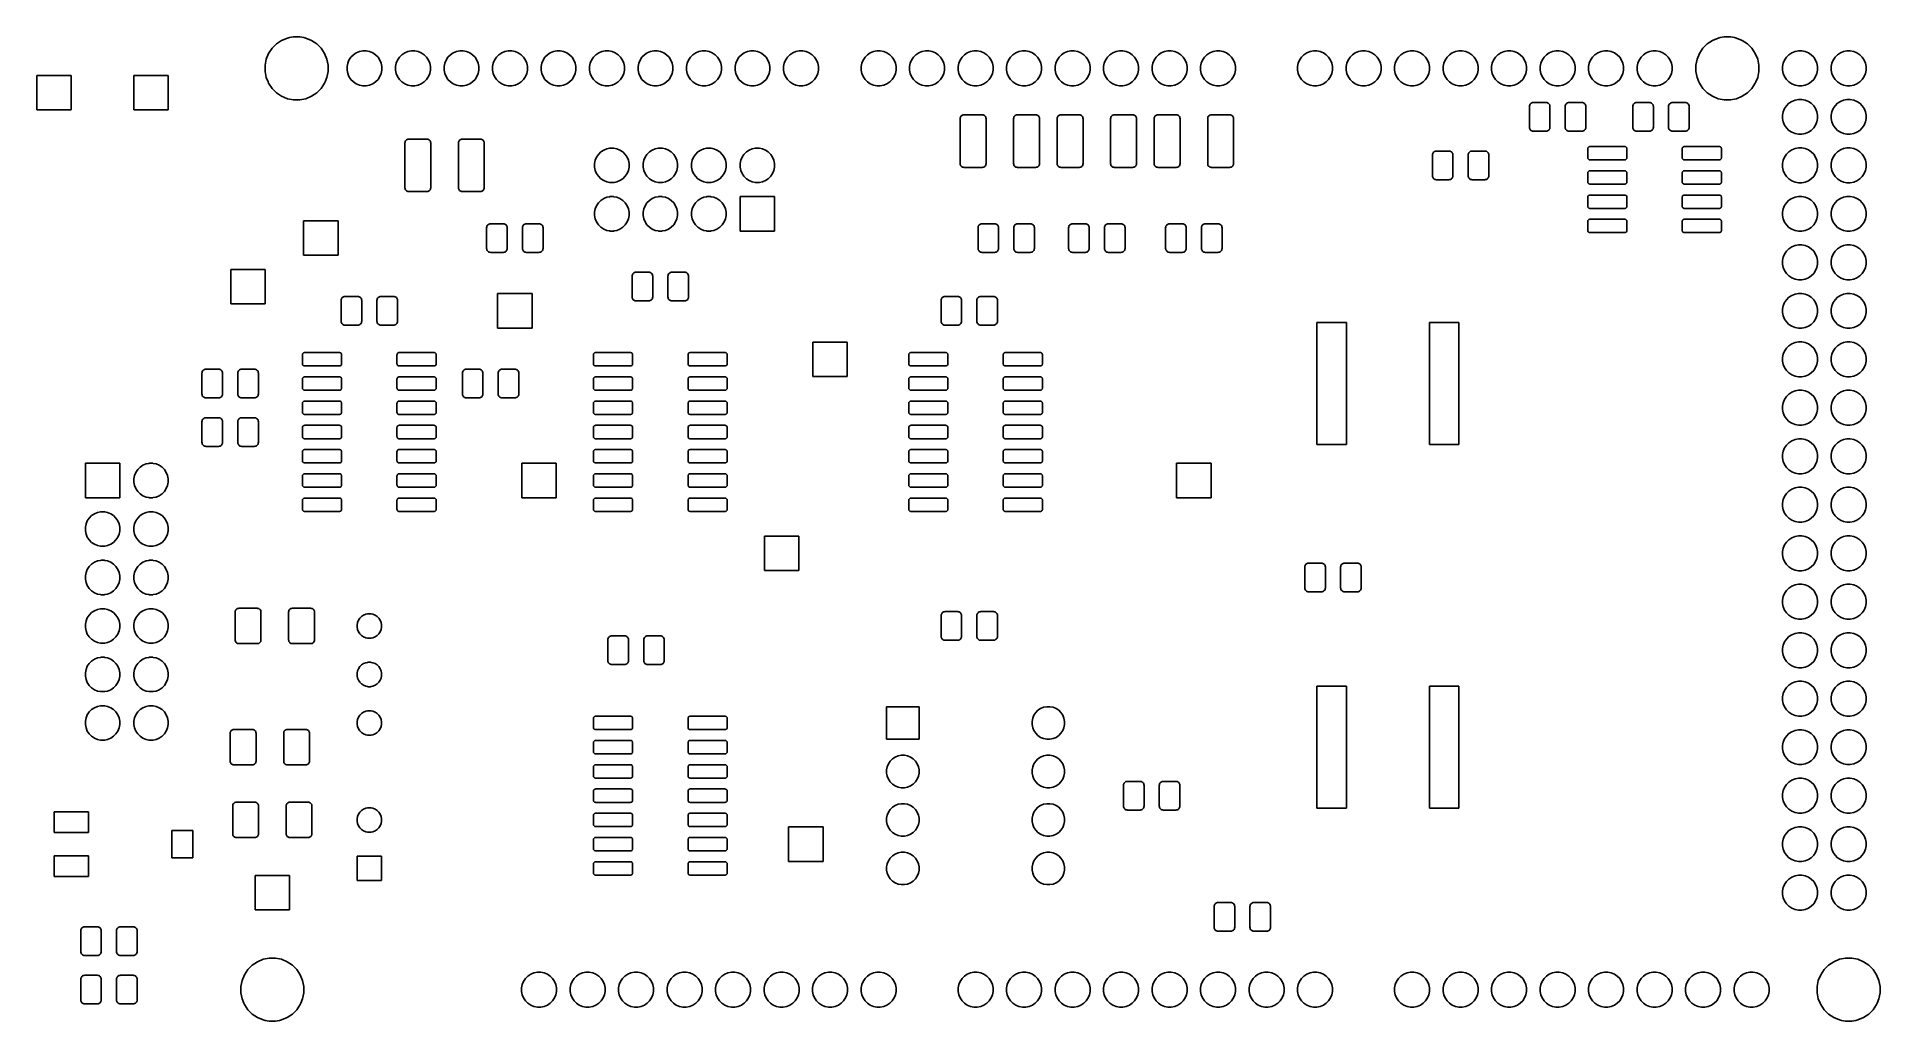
# Model space of a CAD drawing. Extents: x 4.66 to 8.46, y -5.32 to -3.29.
import ezdxf

# ---------------------------------------------------------------- set-up
doc = ezdxf.new("R2010")
doc.units = 0
doc.header["$MEASUREMENT"] = 0
doc.layers.add('BLACK', color=7, linetype='CONTINUOUS')

msp = doc.modelspace()

# ---------------------------------------------------------------- linework, layer by layer
at = {"layer": 'BLACK', "linetype": 'CONTINUOUS'}
for p, q in [((5.14951, -3.30856), (5.15856, -3.29951)), ((5.15856, -3.29951), (5.16921, -3.2924)), ((5.16921, -3.2924), (5.18104, -3.2875)), ((5.18104, -3.2875), (5.18523, -3.28667)), ((5.18523, -3.28667), (5.1936, -3.285)), ((5.1936, -3.285), (5.2064, -3.285)), ((5.2064, -3.285), (5.21477, -3.28667)), ((5.21477, -3.28667), (5.21896, -3.2875)), ((5.21896, -3.2875), (5.23079, -3.2924)), ((5.23079, -3.2924), (5.24144, -3.29951)), ((5.24144, -3.29951), (5.25049, -3.30856)), ((8.09951, -3.30856), (8.10856, -3.29951)), ((8.10856, -3.29951), (8.11921, -3.2924)), ((8.11921, -3.2924), (8.13104, -3.2875)), ((8.13104, -3.2875), (8.13523, -3.28667)), ((8.13523, -3.28667), (8.1436, -3.285)), ((8.1436, -3.285), (8.1564, -3.285)), ((8.1564, -3.285), (8.16477, -3.28667)), ((8.16477, -3.28667), (8.16896, -3.2875)), ((8.16896, -3.2875), (8.18079, -3.2924)), ((8.18079, -3.2924), (8.19144, -3.29951)), ((8.19144, -3.29951), (8.20049, -3.30856)), ((5.135, -3.3436), (5.1375, -3.33104)), ((5.135, -3.3564), (5.135, -3.3436)), ((5.1375, -3.33104), (5.1424, -3.31921)), ((5.1424, -3.31921), (5.14951, -3.30856)), ((5.1424, -3.31921), (5.1424, -3.31921)), ((5.25049, -3.30856), (5.2576, -3.31921)), ((5.2576, -3.31921), (5.2576, -3.31921)), ((5.2576, -3.31921), (5.2625, -3.33104)), ((5.2625, -3.33104), (5.265, -3.3436)), ((5.265, -3.3436), (5.265, -3.3564)), ((5.30399, -3.34645), (5.30538, -3.3395)), ((5.30538, -3.3395), (5.30809, -3.33294)), ((5.30809, -3.33294), (5.31203, -3.32705)), ((5.31203, -3.32705), (5.31705, -3.32203)), ((5.31705, -3.32203), (5.32294, -3.31809)), ((5.32294, -3.31809), (5.3295, -3.31538)), ((5.3295, -3.31538), (5.33645, -3.31399)), ((5.33645, -3.31399), (5.34355, -3.31399)), ((5.34355, -3.31399), (5.3505, -3.31538)), ((5.3505, -3.31538), (5.35706, -3.31809)), ((5.35706, -3.31809), (5.36295, -3.32203)), ((5.36295, -3.32203), (5.36797, -3.32705)), ((5.36797, -3.32705), (5.37191, -3.33294)), ((5.37191, -3.33294), (5.37462, -3.3395)), ((5.37462, -3.3395), (5.37601, -3.34645)), ((5.40399, -3.34645), (5.40538, -3.3395)), ((5.40538, -3.3395), (5.40809, -3.33294)), ((5.40809, -3.33294), (5.41203, -3.32705)), ((5.41203, -3.32705), (5.41705, -3.32203)), ((5.41705, -3.32203), (5.42294, -3.31809)), ((5.42294, -3.31809), (5.4295, -3.31538)), ((5.4295, -3.31538), (5.43645, -3.31399)), ((5.43645, -3.31399), (5.44355, -3.31399)), ((5.44355, -3.31399), (5.4505, -3.31538)), ((5.4505, -3.31538), (5.45706, -3.31809)), ((5.45706, -3.31809), (5.46295, -3.32203)), ((5.46295, -3.32203), (5.46797, -3.32705)), ((5.46797, -3.32705), (5.47191, -3.33294)), ((5.47191, -3.33294), (5.47462, -3.3395)), ((5.47462, -3.3395), (5.47601, -3.34645)), ((5.50399, -3.34645), (5.50538, -3.3395)), ((5.50538, -3.3395), (5.50809, -3.33294)), ((5.50809, -3.33294), (5.51203, -3.32705)), ((5.51203, -3.32705), (5.51705, -3.32203)), ((5.51705, -3.32203), (5.52294, -3.31809)), ((5.52294, -3.31809), (5.5295, -3.31538)), ((5.5295, -3.31538), (5.53645, -3.31399)), ((5.53645, -3.31399), (5.54355, -3.31399)), ((5.54355, -3.31399), (5.5505, -3.31538)), ((5.5505, -3.31538), (5.55706, -3.31809)), ((5.55706, -3.31809), (5.56295, -3.32203)), ((5.56295, -3.32203), (5.56797, -3.32705)), ((5.56797, -3.32705), (5.57191, -3.33294)), ((5.57191, -3.33294), (5.57462, -3.3395)), ((5.57462, -3.3395), (5.57601, -3.34645)), ((5.60399, -3.34645), (5.60538, -3.3395)), ((5.60538, -3.3395), (5.60809, -3.33294)), ((5.60809, -3.33294), (5.61203, -3.32705)), ((5.61203, -3.32705), (5.61705, -3.32203)), ((5.61705, -3.32203), (5.62294, -3.31809)), ((5.62294, -3.31809), (5.6295, -3.31538)), ((5.6295, -3.31538), (5.63645, -3.31399)), ((5.63645, -3.31399), (5.64355, -3.31399)), ((5.64355, -3.31399), (5.6505, -3.31538)), ((5.6505, -3.31538), (5.65706, -3.31809)), ((5.65706, -3.31809), (5.66295, -3.32203)), ((5.66295, -3.32203), (5.66797, -3.32705)), ((5.66797, -3.32705), (5.67191, -3.33294)), ((5.67191, -3.33294), (5.67462, -3.3395)), ((5.67462, -3.3395), (5.67601, -3.34645)), ((5.70399, -3.34645), (5.70538, -3.3395)), ((5.70538, -3.3395), (5.70809, -3.33294)), ((5.70809, -3.33294), (5.71203, -3.32705)), ((5.71203, -3.32705), (5.71705, -3.32203)), ((5.71705, -3.32203), (5.72294, -3.31809)), ((5.72294, -3.31809), (5.7295, -3.31538)), ((5.7295, -3.31538), (5.73645, -3.31399)), ((5.73645, -3.31399), (5.74355, -3.31399)), ((5.74355, -3.31399), (5.7505, -3.31538)), ((5.7505, -3.31538), (5.75706, -3.31809)), ((5.75706, -3.31809), (5.76295, -3.32203)), ((5.76295, -3.32203), (5.76797, -3.32705)), ((5.76797, -3.32705), (5.77191, -3.33294)), ((5.77191, -3.33294), (5.77462, -3.3395)), ((5.77462, -3.3395), (5.77601, -3.34645)), ((5.80399, -3.34645), (5.80538, -3.3395)), ((5.80538, -3.3395), (5.80809, -3.33294)), ((5.80809, -3.33294), (5.81203, -3.32705)), ((5.81203, -3.32705), (5.81705, -3.32203)), ((5.81705, -3.32203), (5.82294, -3.31809)), ((5.82294, -3.31809), (5.8295, -3.31538)), ((5.8295, -3.31538), (5.83645, -3.31399)), ((5.83645, -3.31399), (5.84355, -3.31399)), ((5.84355, -3.31399), (5.8505, -3.31538)), ((5.8505, -3.31538), (5.85706, -3.31809)), ((5.85706, -3.31809), (5.86295, -3.32203)), ((5.86295, -3.32203), (5.86797, -3.32705)), ((5.86797, -3.32705), (5.87191, -3.33294)), ((5.87191, -3.33294), (5.87462, -3.3395)), ((5.87462, -3.3395), (5.87601, -3.34645)), ((5.90399, -3.34645), (5.90538, -3.3395)), ((5.90538, -3.3395), (5.90809, -3.33294)), ((5.90809, -3.33294), (5.91203, -3.32705)), ((5.91203, -3.32705), (5.91705, -3.32203)), ((5.91705, -3.32203), (5.92294, -3.31809)), ((5.92294, -3.31809), (5.9295, -3.31538)), ((5.9295, -3.31538), (5.93645, -3.31399)), ((5.93645, -3.31399), (5.94355, -3.31399)), ((5.94355, -3.31399), (5.9505, -3.31538)), ((5.9505, -3.31538), (5.95706, -3.31809)), ((5.95706, -3.31809), (5.96295, -3.32203)), ((5.96295, -3.32203), (5.96797, -3.32705)), ((5.96797, -3.32705), (5.97191, -3.33294)), ((5.97191, -3.33294), (5.97462, -3.3395)), ((5.97462, -3.3395), (5.97601, -3.34645)), ((6.00399, -3.34645), (6.00538, -3.3395)), ((6.00538, -3.3395), (6.00809, -3.33294)), ((6.00809, -3.33294), (6.01203, -3.32705)), ((6.01203, -3.32705), (6.01705, -3.32203)), ((6.01705, -3.32203), (6.02294, -3.31809)), ((6.02294, -3.31809), (6.0295, -3.31538)), ((6.0295, -3.31538), (6.03645, -3.31399)), ((6.03645, -3.31399), (6.04355, -3.31399)), ((6.04355, -3.31399), (6.0505, -3.31538)), ((6.0505, -3.31538), (6.05706, -3.31809)), ((6.05706, -3.31809), (6.06295, -3.32203)), ((6.06295, -3.32203), (6.06797, -3.32705)), ((6.06797, -3.32705), (6.07191, -3.33294)), ((6.07191, -3.33294), (6.07462, -3.3395)), ((6.07462, -3.3395), (6.07601, -3.34645)), ((6.10399, -3.34645), (6.10538, -3.3395)), ((6.10538, -3.3395), (6.10809, -3.33294)), ((6.10809, -3.33294), (6.11203, -3.32705)), ((6.11203, -3.32705), (6.11705, -3.32203)), ((6.11705, -3.32203), (6.12294, -3.31809)), ((6.12294, -3.31809), (6.1295, -3.31538)), ((6.1295, -3.31538), (6.13645, -3.31399)), ((6.13645, -3.31399), (6.14355, -3.31399)), ((6.14355, -3.31399), (6.1505, -3.31538)), ((6.1505, -3.31538), (6.15706, -3.31809)), ((6.15706, -3.31809), (6.16295, -3.32203)), ((6.16295, -3.32203), (6.16797, -3.32705)), ((6.16797, -3.32705), (6.17191, -3.33294)), ((6.17191, -3.33294), (6.17462, -3.3395)), ((6.17462, -3.3395), (6.17601, -3.34645)), ((6.20399, -3.34645), (6.20538, -3.3395)), ((6.20538, -3.3395), (6.20809, -3.33294)), ((6.20809, -3.33294), (6.21203, -3.32705)), ((6.21203, -3.32705), (6.21705, -3.32203)), ((6.21705, -3.32203), (6.22294, -3.31809)), ((6.22294, -3.31809), (6.2295, -3.31538)), ((6.2295, -3.31538), (6.23645, -3.31399)), ((6.23645, -3.31399), (6.24355, -3.31399)), ((6.24355, -3.31399), (6.2505, -3.31538)), ((6.2505, -3.31538), (6.25706, -3.31809)), ((6.25706, -3.31809), (6.26295, -3.32203)), ((6.26295, -3.32203), (6.26797, -3.32705)), ((6.26797, -3.32705), (6.27191, -3.33294)), ((6.27191, -3.33294), (6.27462, -3.3395)), ((6.27462, -3.3395), (6.27601, -3.34645)), ((6.36399, -3.34645), (6.36538, -3.3395)), ((6.36538, -3.3395), (6.36809, -3.33294)), ((6.36809, -3.33294), (6.37203, -3.32705)), ((6.37203, -3.32705), (6.37705, -3.32203)), ((6.37705, -3.32203), (6.38294, -3.31809)), ((6.38294, -3.31809), (6.3895, -3.31538)), ((6.3895, -3.31538), (6.39645, -3.31399)), ((6.39645, -3.31399), (6.40355, -3.31399)), ((6.40355, -3.31399), (6.4105, -3.31538)), ((6.4105, -3.31538), (6.41706, -3.31809)), ((6.41706, -3.31809), (6.42295, -3.32203)), ((6.42295, -3.32203), (6.42797, -3.32705)), ((6.42797, -3.32705), (6.43191, -3.33294)), ((6.43191, -3.33294), (6.43462, -3.3395)), ((6.43462, -3.3395), (6.43601, -3.34645)), ((6.46399, -3.34645), (6.46538, -3.3395)), ((6.46538, -3.3395), (6.46809, -3.33294)), ((6.46809, -3.33294), (6.47203, -3.32705)), ((6.47203, -3.32705), (6.47705, -3.32203)), ((6.47705, -3.32203), (6.48294, -3.31809)), ((6.48294, -3.31809), (6.4895, -3.31538)), ((6.4895, -3.31538), (6.49645, -3.31399)), ((6.49645, -3.31399), (6.50355, -3.31399)), ((6.50355, -3.31399), (6.5105, -3.31538)), ((6.5105, -3.31538), (6.51706, -3.31809)), ((6.51706, -3.31809), (6.52295, -3.32203)), ((6.52295, -3.32203), (6.52797, -3.32705)), ((6.52797, -3.32705), (6.53191, -3.33294)), ((6.53191, -3.33294), (6.53462, -3.3395)), ((6.53462, -3.3395), (6.53601, -3.34645)), ((6.56399, -3.34645), (6.56538, -3.3395)), ((6.56538, -3.3395), (6.56809, -3.33294)), ((6.56809, -3.33294), (6.57203, -3.32705)), ((6.57203, -3.32705), (6.57705, -3.32203)), ((6.57705, -3.32203), (6.58294, -3.31809)), ((6.58294, -3.31809), (6.5895, -3.31538)), ((6.5895, -3.31538), (6.59645, -3.31399)), ((6.59645, -3.31399), (6.60355, -3.31399)), ((6.60355, -3.31399), (6.6105, -3.31538)), ((6.6105, -3.31538), (6.61706, -3.31809)), ((6.61706, -3.31809), (6.62295, -3.32203)), ((6.62295, -3.32203), (6.62797, -3.32705)), ((6.62797, -3.32705), (6.63191, -3.33294)), ((6.63191, -3.33294), (6.63462, -3.3395)), ((6.63462, -3.3395), (6.63601, -3.34645)), ((6.66399, -3.34645), (6.66538, -3.3395)), ((6.66538, -3.3395), (6.66809, -3.33294)), ((6.66809, -3.33294), (6.67203, -3.32705)), ((6.67203, -3.32705), (6.67705, -3.32203)), ((6.67705, -3.32203), (6.68294, -3.31809)), ((6.68294, -3.31809), (6.6895, -3.31538)), ((6.6895, -3.31538), (6.69645, -3.31399)), ((6.69645, -3.31399), (6.70355, -3.31399)), ((6.70355, -3.31399), (6.7105, -3.31538)), ((6.7105, -3.31538), (6.71706, -3.31809)), ((6.71706, -3.31809), (6.72295, -3.32203)), ((6.72295, -3.32203), (6.72797, -3.32705)), ((6.72797, -3.32705), (6.73191, -3.33294)), ((6.73191, -3.33294), (6.73462, -3.3395)), ((6.73462, -3.3395), (6.73601, -3.34645)), ((6.76399, -3.34645), (6.76538, -3.3395)), ((6.76538, -3.3395), (6.76809, -3.33294)), ((6.76809, -3.33294), (6.77203, -3.32705)), ((6.77203, -3.32705), (6.77705, -3.32203)), ((6.77705, -3.32203), (6.78294, -3.31809)), ((6.78294, -3.31809), (6.7895, -3.31538)), ((6.7895, -3.31538), (6.79645, -3.31399)), ((6.79645, -3.31399), (6.80355, -3.31399)), ((6.80355, -3.31399), (6.8105, -3.31538)), ((6.8105, -3.31538), (6.81706, -3.31809)), ((6.81706, -3.31809), (6.82295, -3.32203)), ((6.82295, -3.32203), (6.82797, -3.32705)), ((6.82797, -3.32705), (6.83191, -3.33294)), ((6.83191, -3.33294), (6.83462, -3.3395)), ((6.83462, -3.3395), (6.83601, -3.34645)), ((6.86399, -3.34645), (6.86538, -3.3395)), ((6.86538, -3.3395), (6.86809, -3.33294)), ((6.86809, -3.33294), (6.87203, -3.32705)), ((6.87203, -3.32705), (6.87705, -3.32203)), ((6.87705, -3.32203), (6.88294, -3.31809)), ((6.88294, -3.31809), (6.8895, -3.31538)), ((6.8895, -3.31538), (6.89645, -3.31399)), ((6.89645, -3.31399), (6.90355, -3.31399)), ((6.90355, -3.31399), (6.9105, -3.31538)), ((6.9105, -3.31538), (6.91706, -3.31809)), ((6.91706, -3.31809), (6.92295, -3.32203)), ((6.92295, -3.32203), (6.92797, -3.32705)), ((6.92797, -3.32705), (6.93191, -3.33294)), ((6.93191, -3.33294), (6.93462, -3.3395)), ((6.93462, -3.3395), (6.93601, -3.34645)), ((6.96399, -3.34645), (6.96538, -3.3395)), ((6.96538, -3.3395), (6.96809, -3.33294)), ((6.96809, -3.33294), (6.97203, -3.32705)), ((6.97203, -3.32705), (6.97705, -3.32203)), ((6.97705, -3.32203), (6.98294, -3.31809)), ((6.98294, -3.31809), (6.9895, -3.31538)), ((6.9895, -3.31538), (6.99645, -3.31399)), ((6.99645, -3.31399), (7.00355, -3.31399)), ((7.00355, -3.31399), (7.0105, -3.31538)), ((7.0105, -3.31538), (7.01706, -3.31809)), ((7.01706, -3.31809), (7.02295, -3.32203)), ((7.02295, -3.32203), (7.02797, -3.32705)), ((7.02797, -3.32705), (7.03191, -3.33294)), ((7.03191, -3.33294), (7.03462, -3.3395)), ((7.03462, -3.3395), (7.03601, -3.34645)), ((7.06399, -3.34645), (7.06538, -3.3395)), ((7.06538, -3.3395), (7.06809, -3.33294)), ((7.06809, -3.33294), (7.07203, -3.32705)), ((7.07203, -3.32705), (7.07705, -3.32203)), ((7.07705, -3.32203), (7.08294, -3.31809)), ((7.08294, -3.31809), (7.0895, -3.31538)), ((7.0895, -3.31538), (7.09645, -3.31399)), ((7.09645, -3.31399), (7.10355, -3.31399)), ((7.10355, -3.31399), (7.1105, -3.31538)), ((7.1105, -3.31538), (7.11706, -3.31809)), ((7.11706, -3.31809), (7.12295, -3.32203)), ((7.12295, -3.32203), (7.12797, -3.32705)), ((7.12797, -3.32705), (7.13191, -3.33294)), ((7.13191, -3.33294), (7.13462, -3.3395)), ((7.13462, -3.3395), (7.13601, -3.34645)), ((7.26399, -3.34645), (7.26538, -3.3395)), ((7.26538, -3.3395), (7.26809, -3.33294)), ((7.26809, -3.33294), (7.27203, -3.32705)), ((7.27203, -3.32705), (7.27705, -3.32203)), ((7.27705, -3.32203), (7.28294, -3.31809)), ((7.28294, -3.31809), (7.2895, -3.31538)), ((7.2895, -3.31538), (7.29645, -3.31399)), ((7.29645, -3.31399), (7.30355, -3.31399)), ((7.30355, -3.31399), (7.3105, -3.31538)), ((7.3105, -3.31538), (7.31706, -3.31809)), ((7.31706, -3.31809), (7.32295, -3.32203)), ((7.32295, -3.32203), (7.32797, -3.32705)), ((7.32797, -3.32705), (7.33191, -3.33294)), ((7.33191, -3.33294), (7.33462, -3.3395)), ((7.33462, -3.3395), (7.33601, -3.34645)), ((7.36399, -3.34645), (7.36538, -3.3395)), ((7.36538, -3.3395), (7.36809, -3.33294)), ((7.36809, -3.33294), (7.37203, -3.32705)), ((7.37203, -3.32705), (7.37705, -3.32203)), ((7.37705, -3.32203), (7.38294, -3.31809)), ((7.38294, -3.31809), (7.3895, -3.31538)), ((7.3895, -3.31538), (7.39645, -3.31399)), ((7.39645, -3.31399), (7.40355, -3.31399)), ((7.40355, -3.31399), (7.4105, -3.31538)), ((7.4105, -3.31538), (7.41706, -3.31809)), ((7.41706, -3.31809), (7.42295, -3.32203)), ((7.42295, -3.32203), (7.42797, -3.32705)), ((7.42797, -3.32705), (7.43191, -3.33294)), ((7.43191, -3.33294), (7.43462, -3.3395)), ((7.43462, -3.3395), (7.43601, -3.34645)), ((7.46399, -3.34645), (7.46538, -3.3395)), ((7.46538, -3.3395), (7.46809, -3.33294)), ((7.46809, -3.33294), (7.47203, -3.32705)), ((7.47203, -3.32705), (7.47705, -3.32203)), ((7.47705, -3.32203), (7.48294, -3.31809)), ((7.48294, -3.31809), (7.4895, -3.31538)), ((7.4895, -3.31538), (7.49645, -3.31399)), ((7.49645, -3.31399), (7.50355, -3.31399)), ((7.50355, -3.31399), (7.5105, -3.31538)), ((7.5105, -3.31538), (7.51706, -3.31809)), ((7.51706, -3.31809), (7.52295, -3.32203)), ((7.52295, -3.32203), (7.52797, -3.32705)), ((7.52797, -3.32705), (7.53191, -3.33294)), ((7.53191, -3.33294), (7.53462, -3.3395)), ((7.53462, -3.3395), (7.53601, -3.34645)), ((7.56399, -3.34645), (7.56538, -3.3395)), ((7.56538, -3.3395), (7.56809, -3.33294)), ((7.56809, -3.33294), (7.57203, -3.32705)), ((7.57203, -3.32705), (7.57705, -3.32203)), ((7.57705, -3.32203), (7.58294, -3.31809)), ((7.58294, -3.31809), (7.5895, -3.31538)), ((7.5895, -3.31538), (7.59645, -3.31399)), ((7.59645, -3.31399), (7.60355, -3.31399)), ((7.60355, -3.31399), (7.6105, -3.31538)), ((7.6105, -3.31538), (7.61706, -3.31809)), ((7.61706, -3.31809), (7.62295, -3.32203)), ((7.62295, -3.32203), (7.62797, -3.32705)), ((7.62797, -3.32705), (7.63191, -3.33294)), ((7.63191, -3.33294), (7.63462, -3.3395)), ((7.63462, -3.3395), (7.63601, -3.34645)), ((7.66399, -3.34645), (7.66538, -3.3395)), ((7.66538, -3.3395), (7.66809, -3.33294)), ((7.66809, -3.33294), (7.67203, -3.32705)), ((7.67203, -3.32705), (7.67705, -3.32203)), ((7.67705, -3.32203), (7.68294, -3.31809)), ((7.68294, -3.31809), (7.6895, -3.31538)), ((7.6895, -3.31538), (7.69645, -3.31399)), ((7.69645, -3.31399), (7.70355, -3.31399)), ((7.70355, -3.31399), (7.7105, -3.31538)), ((7.7105, -3.31538), (7.71706, -3.31809)), ((7.71706, -3.31809), (7.72295, -3.32203)), ((7.72295, -3.32203), (7.72797, -3.32705)), ((7.72797, -3.32705), (7.73191, -3.33294)), ((7.73191, -3.33294), (7.73462, -3.3395)), ((7.73462, -3.3395), (7.73601, -3.34645)), ((7.76399, -3.34645), (7.76538, -3.3395)), ((7.76538, -3.3395), (7.76809, -3.33294)), ((7.76809, -3.33294), (7.77203, -3.32705)), ((7.77203, -3.32705), (7.77705, -3.32203)), ((7.77705, -3.32203), (7.78294, -3.31809)), ((7.78294, -3.31809), (7.7895, -3.31538)), ((7.7895, -3.31538), (7.79645, -3.31399)), ((7.79645, -3.31399), (7.80355, -3.31399)), ((7.80355, -3.31399), (7.8105, -3.31538)), ((7.8105, -3.31538), (7.81706, -3.31809)), ((7.81706, -3.31809), (7.82295, -3.32203)), ((7.82295, -3.32203), (7.82797, -3.32705)), ((7.82797, -3.32705), (7.83191, -3.33294)), ((7.83191, -3.33294), (7.83462, -3.3395)), ((7.83462, -3.3395), (7.83601, -3.34645)), ((7.86399, -3.34645), (7.86538, -3.3395)), ((7.86538, -3.3395), (7.86809, -3.33294)), ((7.86809, -3.33294), (7.87203, -3.32705)), ((7.87203, -3.32705), (7.87705, -3.32203)), ((7.87705, -3.32203), (7.88294, -3.31809)), ((7.88294, -3.31809), (7.8895, -3.31538)), ((7.8895, -3.31538), (7.89645, -3.31399)), ((7.89645, -3.31399), (7.90355, -3.31399)), ((7.90355, -3.31399), (7.9105, -3.31538)), ((7.9105, -3.31538), (7.91706, -3.31809)), ((7.91706, -3.31809), (7.92295, -3.32203)), ((7.92295, -3.32203), (7.92797, -3.32705)), ((7.92797, -3.32705), (7.93191, -3.33294)), ((7.93191, -3.33294), (7.93462, -3.3395)), ((7.93462, -3.3395), (7.93601, -3.34645)), ((7.96399, -3.34645), (7.96538, -3.3395)), ((7.96538, -3.3395), (7.96809, -3.33294)), ((7.96809, -3.33294), (7.97203, -3.32705)), ((7.97203, -3.32705), (7.97705, -3.32203)), ((7.97705, -3.32203), (7.98294, -3.31809)), ((7.98294, -3.31809), (7.9895, -3.31538)), ((7.9895, -3.31538), (7.99645, -3.31399)), ((7.99645, -3.31399), (8.00355, -3.31399)), ((8.00355, -3.31399), (8.0105, -3.31538)), ((8.0105, -3.31538), (8.01706, -3.31809)), ((8.01706, -3.31809), (8.02295, -3.32203)), ((8.02295, -3.32203), (8.02797, -3.32705)), ((8.02797, -3.32705), (8.03191, -3.33294)), ((8.03191, -3.33294), (8.03462, -3.3395)), ((8.03462, -3.3395), (8.03601, -3.34645)), ((8.085, -3.3436), (8.0875, -3.33104)), ((8.085, -3.3564), (8.085, -3.3436)), ((8.0875, -3.33104), (8.0924, -3.31921)), ((8.0924, -3.31921), (8.09951, -3.30856)), ((8.0924, -3.31921), (8.0924, -3.31921)), ((8.20049, -3.30856), (8.2076, -3.31921)), ((8.2076, -3.31921), (8.2076, -3.31921)), ((8.2076, -3.31921), (8.2125, -3.33104)), ((8.2125, -3.33104), (8.215, -3.3436)), ((8.215, -3.3436), (8.215, -3.3564)), ((8.26399, -3.34645), (8.26538, -3.3395)), ((8.26538, -3.3395), (8.26809, -3.33294)), ((8.26809, -3.33294), (8.27203, -3.32705)), ((8.27203, -3.32705), (8.27705, -3.32203)), ((8.27705, -3.32203), (8.28294, -3.31809)), ((8.28294, -3.31809), (8.2895, -3.31538)), ((8.2895, -3.31538), (8.29645, -3.31399)), ((8.29645, -3.31399), (8.30355, -3.31399)), ((8.30355, -3.31399), (8.3105, -3.31538)), ((8.3105, -3.31538), (8.31706, -3.31809)), ((8.31706, -3.31809), (8.32295, -3.32203)), ((8.32295, -3.32203), (8.32797, -3.32705)), ((8.32797, -3.32705), (8.33191, -3.33294)), ((8.33191, -3.33294), (8.33462, -3.3395)), ((8.33462, -3.3395), (8.33601, -3.34645)), ((8.36399, -3.34645), (8.36538, -3.3395)), ((8.36538, -3.3395), (8.36809, -3.33294)), ((8.36809, -3.33294), (8.37203, -3.32705)), ((8.37203, -3.32705), (8.37705, -3.32203)), ((8.37705, -3.32203), (8.38294, -3.31809)), ((8.38294, -3.31809), (8.3895, -3.31538)), ((8.3895, -3.31538), (8.39645, -3.31399)), ((8.39645, -3.31399), (8.40355, -3.31399)), ((8.40355, -3.31399), (8.4105, -3.31538)), ((8.4105, -3.31538), (8.41706, -3.31809)), ((8.41706, -3.31809), (8.42295, -3.32203)), ((8.42295, -3.32203), (8.42797, -3.32705)), ((8.42797, -3.32705), (8.43191, -3.33294)), ((8.43191, -3.33294), (8.43462, -3.3395)), ((8.43462, -3.3395), (8.43601, -3.34645)), ((4.66453, -3.43547), (4.66453, -3.36453)), ((4.66453, -3.36453), (4.73547, -3.36453)), ((4.73547, -3.36453), (4.73547, -3.43547)), ((4.86453, -3.43547), (4.86453, -3.36453)), ((4.86453, -3.36453), (4.93547, -3.36453)), ((4.93547, -3.36453), (4.93547, -3.43547)), ((5.1375, -3.36896), (5.135, -3.3564)), ((5.14123, -3.37797), (5.1375, -3.36896)), ((5.1424, -3.38079), (5.14123, -3.37797)), ((5.14951, -3.39144), (5.1424, -3.38079)), ((5.2576, -3.38079), (5.25049, -3.39144)), ((5.25877, -3.37797), (5.2576, -3.38079)), ((5.2625, -3.36896), (5.25877, -3.37797)), ((5.265, -3.3564), (5.2625, -3.36896)), ((5.30399, -3.35355), (5.30399, -3.34645)), ((5.30538, -3.3605), (5.30399, -3.35355)), ((5.30809, -3.36706), (5.30538, -3.3605)), ((5.31203, -3.37295), (5.30809, -3.36706)), ((5.31705, -3.37797), (5.31203, -3.37295)), ((5.32294, -3.38191), (5.31705, -3.37797)), ((5.3295, -3.38462), (5.32294, -3.38191)), ((5.35706, -3.38191), (5.3505, -3.38462)), ((5.36295, -3.37797), (5.35706, -3.38191)), ((5.36797, -3.37295), (5.36295, -3.37797)), ((5.37191, -3.36706), (5.36797, -3.37295)), ((5.37462, -3.3605), (5.37191, -3.36706)), ((5.37601, -3.35355), (5.37462, -3.3605)), ((5.37601, -3.34645), (5.37601, -3.35355)), ((5.40399, -3.35355), (5.40399, -3.34645)), ((5.40538, -3.3605), (5.40399, -3.35355)), ((5.40809, -3.36706), (5.40538, -3.3605)), ((5.41203, -3.37295), (5.40809, -3.36706)), ((5.41705, -3.37797), (5.41203, -3.37295)), ((5.42294, -3.38191), (5.41705, -3.37797)), ((5.4295, -3.38462), (5.42294, -3.38191)), ((5.45706, -3.38191), (5.4505, -3.38462)), ((5.46295, -3.37797), (5.45706, -3.38191)), ((5.46797, -3.37295), (5.46295, -3.37797)), ((5.47191, -3.36706), (5.46797, -3.37295)), ((5.47462, -3.3605), (5.47191, -3.36706)), ((5.47601, -3.35355), (5.47462, -3.3605)), ((5.47601, -3.34645), (5.47601, -3.35355)), ((5.50399, -3.35355), (5.50399, -3.34645)), ((5.50538, -3.3605), (5.50399, -3.35355)), ((5.50809, -3.36706), (5.50538, -3.3605)), ((5.51203, -3.37295), (5.50809, -3.36706)), ((5.51705, -3.37797), (5.51203, -3.37295)), ((5.52294, -3.38191), (5.51705, -3.37797)), ((5.5295, -3.38462), (5.52294, -3.38191)), ((5.55706, -3.38191), (5.5505, -3.38462)), ((5.56295, -3.37797), (5.55706, -3.38191)), ((5.56797, -3.37295), (5.56295, -3.37797)), ((5.57191, -3.36706), (5.56797, -3.37295)), ((5.57462, -3.3605), (5.57191, -3.36706)), ((5.57601, -3.35355), (5.57462, -3.3605)), ((5.57601, -3.34645), (5.57601, -3.35355)), ((5.60399, -3.35355), (5.60399, -3.34645)), ((5.60538, -3.3605), (5.60399, -3.35355)), ((5.60809, -3.36706), (5.60538, -3.3605)), ((5.61203, -3.37295), (5.60809, -3.36706)), ((5.61705, -3.37797), (5.61203, -3.37295)), ((5.62294, -3.38191), (5.61705, -3.37797)), ((5.6295, -3.38462), (5.62294, -3.38191)), ((5.65706, -3.38191), (5.6505, -3.38462)), ((5.66295, -3.37797), (5.65706, -3.38191)), ((5.66797, -3.37295), (5.66295, -3.37797)), ((5.67191, -3.36706), (5.66797, -3.37295)), ((5.67462, -3.3605), (5.67191, -3.36706)), ((5.67601, -3.35355), (5.67462, -3.3605)), ((5.67601, -3.34645), (5.67601, -3.35355)), ((5.70399, -3.35355), (5.70399, -3.34645)), ((5.70538, -3.3605), (5.70399, -3.35355)), ((5.70809, -3.36706), (5.70538, -3.3605)), ((5.71203, -3.37295), (5.70809, -3.36706)), ((5.71705, -3.37797), (5.71203, -3.37295)), ((5.72294, -3.38191), (5.71705, -3.37797)), ((5.7295, -3.38462), (5.72294, -3.38191)), ((5.75706, -3.38191), (5.7505, -3.38462)), ((5.76295, -3.37797), (5.75706, -3.38191)), ((5.76797, -3.37295), (5.76295, -3.37797)), ((5.77191, -3.36706), (5.76797, -3.37295)), ((5.77462, -3.3605), (5.77191, -3.36706)), ((5.77601, -3.35355), (5.77462, -3.3605)), ((5.77601, -3.34645), (5.77601, -3.35355)), ((5.80399, -3.35355), (5.80399, -3.34645)), ((5.80538, -3.3605), (5.80399, -3.35355)), ((5.80809, -3.36706), (5.80538, -3.3605)), ((5.81203, -3.37295), (5.80809, -3.36706)), ((5.81705, -3.37797), (5.81203, -3.37295)), ((5.82294, -3.38191), (5.81705, -3.37797)), ((5.8295, -3.38462), (5.82294, -3.38191)), ((5.85706, -3.38191), (5.8505, -3.38462)), ((5.86295, -3.37797), (5.85706, -3.38191)), ((5.86797, -3.37295), (5.86295, -3.37797)), ((5.87191, -3.36706), (5.86797, -3.37295)), ((5.87462, -3.3605), (5.87191, -3.36706)), ((5.87601, -3.35355), (5.87462, -3.3605)), ((5.87601, -3.34645), (5.87601, -3.35355)), ((5.90399, -3.35355), (5.90399, -3.34645)), ((5.90538, -3.3605), (5.90399, -3.35355)), ((5.90809, -3.36706), (5.90538, -3.3605)), ((5.91203, -3.37295), (5.90809, -3.36706)), ((5.91705, -3.37797), (5.91203, -3.37295)), ((5.92294, -3.38191), (5.91705, -3.37797)), ((5.9295, -3.38462), (5.92294, -3.38191)), ((5.95706, -3.38191), (5.9505, -3.38462)), ((5.96295, -3.37797), (5.95706, -3.38191)), ((5.96797, -3.37295), (5.96295, -3.37797)), ((5.97191, -3.36706), (5.96797, -3.37295)), ((5.97462, -3.3605), (5.97191, -3.36706)), ((5.97601, -3.35355), (5.97462, -3.3605)), ((5.97601, -3.34645), (5.97601, -3.35355)), ((6.00399, -3.35355), (6.00399, -3.34645)), ((6.00538, -3.3605), (6.00399, -3.35355)), ((6.00809, -3.36706), (6.00538, -3.3605)), ((6.01203, -3.37295), (6.00809, -3.36706)), ((6.01705, -3.37797), (6.01203, -3.37295)), ((6.02294, -3.38191), (6.01705, -3.37797)), ((6.0295, -3.38462), (6.02294, -3.38191)), ((6.05706, -3.38191), (6.0505, -3.38462)), ((6.06295, -3.37797), (6.05706, -3.38191)), ((6.06797, -3.37295), (6.06295, -3.37797)), ((6.07191, -3.36706), (6.06797, -3.37295)), ((6.07462, -3.3605), (6.07191, -3.36706)), ((6.07601, -3.35355), (6.07462, -3.3605)), ((6.07601, -3.34645), (6.07601, -3.35355)), ((6.10399, -3.35355), (6.10399, -3.34645)), ((6.10538, -3.3605), (6.10399, -3.35355)), ((6.10809, -3.36706), (6.10538, -3.3605)), ((6.11203, -3.37295), (6.10809, -3.36706)), ((6.11705, -3.37797), (6.11203, -3.37295)), ((6.12294, -3.38191), (6.11705, -3.37797)), ((6.1295, -3.38462), (6.12294, -3.38191)), ((6.15706, -3.38191), (6.1505, -3.38462)), ((6.16295, -3.37797), (6.15706, -3.38191)), ((6.16797, -3.37295), (6.16295, -3.37797)), ((6.17191, -3.36706), (6.16797, -3.37295)), ((6.17462, -3.3605), (6.17191, -3.36706)), ((6.17601, -3.35355), (6.17462, -3.3605)), ((6.17601, -3.34645), (6.17601, -3.35355)), ((6.20399, -3.35355), (6.20399, -3.34645)), ((6.20538, -3.3605), (6.20399, -3.35355)), ((6.20809, -3.36706), (6.20538, -3.3605)), ((6.21203, -3.37295), (6.20809, -3.36706)), ((6.21705, -3.37797), (6.21203, -3.37295)), ((6.22294, -3.38191), (6.21705, -3.37797)), ((6.2295, -3.38462), (6.22294, -3.38191)), ((6.25706, -3.38191), (6.2505, -3.38462)), ((6.26295, -3.37797), (6.25706, -3.38191)), ((6.26797, -3.37295), (6.26295, -3.37797)), ((6.27191, -3.36706), (6.26797, -3.37295)), ((6.27462, -3.3605), (6.27191, -3.36706)), ((6.27601, -3.35355), (6.27462, -3.3605)), ((6.27601, -3.34645), (6.27601, -3.35355)), ((6.36399, -3.35355), (6.36399, -3.34645)), ((6.36538, -3.3605), (6.36399, -3.35355)), ((6.36809, -3.36706), (6.36538, -3.3605)), ((6.37203, -3.37295), (6.36809, -3.36706)), ((6.37705, -3.37797), (6.37203, -3.37295)), ((6.38294, -3.38191), (6.37705, -3.37797)), ((6.3895, -3.38462), (6.38294, -3.38191)), ((6.41706, -3.38191), (6.4105, -3.38462)), ((6.42295, -3.37797), (6.41706, -3.38191)), ((6.42797, -3.37295), (6.42295, -3.37797)), ((6.43191, -3.36706), (6.42797, -3.37295)), ((6.43462, -3.3605), (6.43191, -3.36706)), ((6.43601, -3.35355), (6.43462, -3.3605)), ((6.43601, -3.34645), (6.43601, -3.35355)), ((6.46399, -3.35355), (6.46399, -3.34645)), ((6.46538, -3.3605), (6.46399, -3.35355)), ((6.46809, -3.36706), (6.46538, -3.3605)), ((6.47203, -3.37295), (6.46809, -3.36706)), ((6.47705, -3.37797), (6.47203, -3.37295)), ((6.48294, -3.38191), (6.47705, -3.37797)), ((6.4895, -3.38462), (6.48294, -3.38191)), ((6.51706, -3.38191), (6.5105, -3.38462)), ((6.52295, -3.37797), (6.51706, -3.38191)), ((6.52797, -3.37295), (6.52295, -3.37797)), ((6.53191, -3.36706), (6.52797, -3.37295)), ((6.53462, -3.3605), (6.53191, -3.36706)), ((6.53601, -3.35355), (6.53462, -3.3605)), ((6.53601, -3.34645), (6.53601, -3.35355)), ((6.56399, -3.35355), (6.56399, -3.34645)), ((6.56538, -3.3605), (6.56399, -3.35355)), ((6.56809, -3.36706), (6.56538, -3.3605)), ((6.57203, -3.37295), (6.56809, -3.36706)), ((6.57705, -3.37797), (6.57203, -3.37295)), ((6.58294, -3.38191), (6.57705, -3.37797)), ((6.5895, -3.38462), (6.58294, -3.38191)), ((6.61706, -3.38191), (6.6105, -3.38462)), ((6.62295, -3.37797), (6.61706, -3.38191)), ((6.62797, -3.37295), (6.62295, -3.37797)), ((6.63191, -3.36706), (6.62797, -3.37295)), ((6.63462, -3.3605), (6.63191, -3.36706)), ((6.63601, -3.35355), (6.63462, -3.3605)), ((6.63601, -3.34645), (6.63601, -3.35355)), ((6.66399, -3.35355), (6.66399, -3.34645)), ((6.66538, -3.3605), (6.66399, -3.35355)), ((6.66809, -3.36706), (6.66538, -3.3605)), ((6.67203, -3.37295), (6.66809, -3.36706)), ((6.67705, -3.37797), (6.67203, -3.37295)), ((6.68294, -3.38191), (6.67705, -3.37797)), ((6.6895, -3.38462), (6.68294, -3.38191)), ((6.71706, -3.38191), (6.7105, -3.38462)), ((6.72295, -3.37797), (6.71706, -3.38191)), ((6.72797, -3.37295), (6.72295, -3.37797)), ((6.73191, -3.36706), (6.72797, -3.37295)), ((6.73462, -3.3605), (6.73191, -3.36706)), ((6.73601, -3.35355), (6.73462, -3.3605)), ((6.73601, -3.34645), (6.73601, -3.35355)), ((6.76399, -3.35355), (6.76399, -3.34645)), ((6.76538, -3.3605), (6.76399, -3.35355)), ((6.76809, -3.36706), (6.76538, -3.3605)), ((6.77203, -3.37295), (6.76809, -3.36706)), ((6.77705, -3.37797), (6.77203, -3.37295)), ((6.78294, -3.38191), (6.77705, -3.37797)), ((6.7895, -3.38462), (6.78294, -3.38191)), ((6.81706, -3.38191), (6.8105, -3.38462)), ((6.82295, -3.37797), (6.81706, -3.38191)), ((6.82797, -3.37295), (6.82295, -3.37797)), ((6.83191, -3.36706), (6.82797, -3.37295)), ((6.83462, -3.3605), (6.83191, -3.36706)), ((6.83601, -3.35355), (6.83462, -3.3605)), ((6.83601, -3.34645), (6.83601, -3.35355)), ((6.86399, -3.35355), (6.86399, -3.34645)), ((6.86538, -3.3605), (6.86399, -3.35355)), ((6.86809, -3.36706), (6.86538, -3.3605)), ((6.87203, -3.37295), (6.86809, -3.36706)), ((6.87705, -3.37797), (6.87203, -3.37295)), ((6.88294, -3.38191), (6.87705, -3.37797)), ((6.8895, -3.38462), (6.88294, -3.38191)), ((6.91706, -3.38191), (6.9105, -3.38462)), ((6.92295, -3.37797), (6.91706, -3.38191)), ((6.92797, -3.37295), (6.92295, -3.37797)), ((6.93191, -3.36706), (6.92797, -3.37295)), ((6.93462, -3.3605), (6.93191, -3.36706)), ((6.93601, -3.35355), (6.93462, -3.3605)), ((6.93601, -3.34645), (6.93601, -3.35355)), ((6.96399, -3.35355), (6.96399, -3.34645)), ((6.96538, -3.3605), (6.96399, -3.35355)), ((6.96809, -3.36706), (6.96538, -3.3605)), ((6.97203, -3.37295), (6.96809, -3.36706)), ((6.97705, -3.37797), (6.97203, -3.37295)), ((6.98294, -3.38191), (6.97705, -3.37797)), ((6.9895, -3.38462), (6.98294, -3.38191)), ((7.01706, -3.38191), (7.0105, -3.38462)), ((7.02295, -3.37797), (7.01706, -3.38191)), ((7.02797, -3.37295), (7.02295, -3.37797)), ((7.03191, -3.36706), (7.02797, -3.37295)), ((7.03462, -3.3605), (7.03191, -3.36706)), ((7.03601, -3.35355), (7.03462, -3.3605)), ((7.03601, -3.34645), (7.03601, -3.35355)), ((7.06399, -3.35355), (7.06399, -3.34645)), ((7.06538, -3.3605), (7.06399, -3.35355)), ((7.06809, -3.36706), (7.06538, -3.3605)), ((7.07203, -3.37295), (7.06809, -3.36706)), ((7.07705, -3.37797), (7.07203, -3.37295)), ((7.08294, -3.38191), (7.07705, -3.37797)), ((7.0895, -3.38462), (7.08294, -3.38191)), ((7.11706, -3.38191), (7.1105, -3.38462)), ((7.12295, -3.37797), (7.11706, -3.38191)), ((7.12797, -3.37295), (7.12295, -3.37797)), ((7.13191, -3.36706), (7.12797, -3.37295)), ((7.13462, -3.3605), (7.13191, -3.36706)), ((7.13601, -3.35355), (7.13462, -3.3605)), ((7.13601, -3.34645), (7.13601, -3.35355)), ((7.26399, -3.35355), (7.26399, -3.34645)), ((7.26538, -3.3605), (7.26399, -3.35355)), ((7.26809, -3.36706), (7.26538, -3.3605)), ((7.27203, -3.37295), (7.26809, -3.36706)), ((7.27705, -3.37797), (7.27203, -3.37295)), ((7.28294, -3.38191), (7.27705, -3.37797)), ((7.2895, -3.38462), (7.28294, -3.38191)), ((7.31706, -3.38191), (7.3105, -3.38462)), ((7.32295, -3.37797), (7.31706, -3.38191)), ((7.32797, -3.37295), (7.32295, -3.37797)), ((7.33191, -3.36706), (7.32797, -3.37295)), ((7.33462, -3.3605), (7.33191, -3.36706)), ((7.33601, -3.35355), (7.33462, -3.3605)), ((7.33601, -3.34645), (7.33601, -3.35355)), ((7.36399, -3.35355), (7.36399, -3.34645)), ((7.36538, -3.3605), (7.36399, -3.35355)), ((7.36809, -3.36706), (7.36538, -3.3605)), ((7.37203, -3.37295), (7.36809, -3.36706)), ((7.37705, -3.37797), (7.37203, -3.37295)), ((7.38294, -3.38191), (7.37705, -3.37797)), ((7.3895, -3.38462), (7.38294, -3.38191)), ((7.41706, -3.38191), (7.4105, -3.38462)), ((7.42295, -3.37797), (7.41706, -3.38191)), ((7.42797, -3.37295), (7.42295, -3.37797)), ((7.43191, -3.36706), (7.42797, -3.37295)), ((7.43462, -3.3605), (7.43191, -3.36706)), ((7.43601, -3.35355), (7.43462, -3.3605)), ((7.43601, -3.34645), (7.43601, -3.35355)), ((7.46399, -3.35355), (7.46399, -3.34645)), ((7.46538, -3.3605), (7.46399, -3.35355)), ((7.46809, -3.36706), (7.46538, -3.3605)), ((7.47203, -3.37295), (7.46809, -3.36706)), ((7.47705, -3.37797), (7.47203, -3.37295)), ((7.48294, -3.38191), (7.47705, -3.37797)), ((7.4895, -3.38462), (7.48294, -3.38191)), ((7.51706, -3.38191), (7.5105, -3.38462)), ((7.52295, -3.37797), (7.51706, -3.38191)), ((7.52797, -3.37295), (7.52295, -3.37797)), ((7.53191, -3.36706), (7.52797, -3.37295)), ((7.53462, -3.3605), (7.53191, -3.36706)), ((7.53601, -3.35355), (7.53462, -3.3605)), ((7.53601, -3.34645), (7.53601, -3.35355)), ((7.56399, -3.35355), (7.56399, -3.34645)), ((7.56538, -3.3605), (7.56399, -3.35355)), ((7.56809, -3.36706), (7.56538, -3.3605)), ((7.57203, -3.37295), (7.56809, -3.36706)), ((7.57705, -3.37797), (7.57203, -3.37295)), ((7.58294, -3.38191), (7.57705, -3.37797)), ((7.5895, -3.38462), (7.58294, -3.38191)), ((7.61706, -3.38191), (7.6105, -3.38462)), ((7.62295, -3.37797), (7.61706, -3.38191)), ((7.62797, -3.37295), (7.62295, -3.37797)), ((7.63191, -3.36706), (7.62797, -3.37295)), ((7.63462, -3.3605), (7.63191, -3.36706)), ((7.63601, -3.35355), (7.63462, -3.3605)), ((7.63601, -3.34645), (7.63601, -3.35355)), ((7.66399, -3.35355), (7.66399, -3.34645)), ((7.66538, -3.3605), (7.66399, -3.35355)), ((7.66809, -3.36706), (7.66538, -3.3605)), ((7.67203, -3.37295), (7.66809, -3.36706)), ((7.67705, -3.37797), (7.67203, -3.37295)), ((7.68294, -3.38191), (7.67705, -3.37797)), ((7.6895, -3.38462), (7.68294, -3.38191)), ((7.71706, -3.38191), (7.7105, -3.38462)), ((7.72295, -3.37797), (7.71706, -3.38191)), ((7.72797, -3.37295), (7.72295, -3.37797)), ((7.73191, -3.36706), (7.72797, -3.37295)), ((7.73462, -3.3605), (7.73191, -3.36706)), ((7.73601, -3.35355), (7.73462, -3.3605)), ((7.73601, -3.34645), (7.73601, -3.35355)), ((7.76399, -3.35355), (7.76399, -3.34645)), ((7.76538, -3.3605), (7.76399, -3.35355)), ((7.76809, -3.36706), (7.76538, -3.3605)), ((7.77203, -3.37295), (7.76809, -3.36706)), ((7.77705, -3.37797), (7.77203, -3.37295)), ((7.78294, -3.38191), (7.77705, -3.37797)), ((7.7895, -3.38462), (7.78294, -3.38191)), ((7.81706, -3.38191), (7.8105, -3.38462)), ((7.82295, -3.37797), (7.81706, -3.38191)), ((7.82797, -3.37295), (7.82295, -3.37797)), ((7.83191, -3.36706), (7.82797, -3.37295)), ((7.83462, -3.3605), (7.83191, -3.36706)), ((7.83601, -3.35355), (7.83462, -3.3605)), ((7.83601, -3.34645), (7.83601, -3.35355)), ((7.86399, -3.35355), (7.86399, -3.34645)), ((7.86538, -3.3605), (7.86399, -3.35355)), ((7.86809, -3.36706), (7.86538, -3.3605)), ((7.87203, -3.37295), (7.86809, -3.36706)), ((7.87705, -3.37797), (7.87203, -3.37295)), ((7.88294, -3.38191), (7.87705, -3.37797)), ((7.8895, -3.38462), (7.88294, -3.38191)), ((7.91706, -3.38191), (7.9105, -3.38462)), ((7.92295, -3.37797), (7.91706, -3.38191)), ((7.92797, -3.37295), (7.92295, -3.37797)), ((7.93191, -3.36706), (7.92797, -3.37295)), ((7.93462, -3.3605), (7.93191, -3.36706)), ((7.93601, -3.35355), (7.93462, -3.3605)), ((7.93601, -3.34645), (7.93601, -3.35355)), ((7.96399, -3.35355), (7.96399, -3.34645)), ((7.96538, -3.3605), (7.96399, -3.35355)), ((7.96809, -3.36706), (7.96538, -3.3605)), ((7.97203, -3.37295), (7.96809, -3.36706)), ((7.97705, -3.37797), (7.97203, -3.37295)), ((7.98294, -3.38191), (7.97705, -3.37797)), ((7.9895, -3.38462), (7.98294, -3.38191)), ((8.01706, -3.38191), (8.0105, -3.38462)), ((8.02295, -3.37797), (8.01706, -3.38191)), ((8.02797, -3.37295), (8.02295, -3.37797)), ((8.03191, -3.36706), (8.02797, -3.37295)), ((8.03462, -3.3605), (8.03191, -3.36706)), ((8.03601, -3.35355), (8.03462, -3.3605)), ((8.03601, -3.34645), (8.03601, -3.35355)), ((8.0875, -3.36896), (8.085, -3.3564)), ((8.09123, -3.37797), (8.0875, -3.36896)), ((8.0924, -3.38079), (8.09123, -3.37797)), ((8.09951, -3.39144), (8.0924, -3.38079)), ((8.2076, -3.38079), (8.20049, -3.39144)), ((8.20877, -3.37797), (8.2076, -3.38079)), ((8.2125, -3.36896), (8.20877, -3.37797)), ((8.215, -3.3564), (8.2125, -3.36896)), ((8.26399, -3.35355), (8.26399, -3.34645)), ((8.26538, -3.3605), (8.26399, -3.35355)), ((8.26809, -3.36706), (8.26538, -3.3605)), ((8.27203, -3.37295), (8.26809, -3.36706)), ((8.27705, -3.37797), (8.27203, -3.37295)), ((8.28294, -3.38191), (8.27705, -3.37797)), ((8.2895, -3.38462), (8.28294, -3.38191)), ((8.31706, -3.38191), (8.3105, -3.38462)), ((8.32295, -3.37797), (8.31706, -3.38191)), ((8.32797, -3.37295), (8.32295, -3.37797)), ((8.33191, -3.36706), (8.32797, -3.37295)), ((8.33462, -3.3605), (8.33191, -3.36706)), ((8.33601, -3.35355), (8.33462, -3.3605)), ((8.33601, -3.34645), (8.33601, -3.35355)), ((8.36399, -3.35355), (8.36399, -3.34645)), ((8.36538, -3.3605), (8.36399, -3.35355)), ((8.36809, -3.36706), (8.36538, -3.3605)), ((8.37203, -3.37295), (8.36809, -3.36706)), ((8.37705, -3.37797), (8.37203, -3.37295)), ((8.38294, -3.38191), (8.37705, -3.37797)), ((8.3895, -3.38462), (8.38294, -3.38191)), ((8.41706, -3.38191), (8.4105, -3.38462)), ((8.42295, -3.37797), (8.41706, -3.38191)), ((8.42797, -3.37295), (8.42295, -3.37797)), ((8.43191, -3.36706), (8.42797, -3.37295)), ((8.43462, -3.3605), (8.43191, -3.36706)), ((8.43601, -3.35355), (8.43462, -3.3605)), ((8.43601, -3.34645), (8.43601, -3.35355)), ((5.15856, -3.40049), (5.14951, -3.39144)), ((5.16921, -3.4076), (5.15856, -3.40049)), ((5.18104, -3.4125), (5.16921, -3.4076)), ((5.18523, -3.41333), (5.18104, -3.4125)), ((5.1936, -3.415), (5.18523, -3.41333)), ((5.2064, -3.415), (5.1936, -3.415)), ((5.21477, -3.41333), (5.2064, -3.415)), ((5.21896, -3.4125), (5.21477, -3.41333)), ((5.23079, -3.4076), (5.21896, -3.4125)), ((5.24144, -3.40049), (5.23079, -3.4076)), ((5.25049, -3.39144), (5.24144, -3.40049)), ((5.33645, -3.38601), (5.3295, -3.38462)), ((5.34355, -3.38601), (5.33645, -3.38601)), ((5.3505, -3.38462), (5.34355, -3.38601)), ((5.43645, -3.38601), (5.4295, -3.38462)), ((5.44355, -3.38601), (5.43645, -3.38601)), ((5.4505, -3.38462), (5.44355, -3.38601)), ((5.53645, -3.38601), (5.5295, -3.38462)), ((5.54355, -3.38601), (5.53645, -3.38601)), ((5.5505, -3.38462), (5.54355, -3.38601)), ((5.63645, -3.38601), (5.6295, -3.38462)), ((5.64355, -3.38601), (5.63645, -3.38601)), ((5.6505, -3.38462), (5.64355, -3.38601)), ((5.73645, -3.38601), (5.7295, -3.38462)), ((5.74355, -3.38601), (5.73645, -3.38601)), ((5.7505, -3.38462), (5.74355, -3.38601)), ((5.83645, -3.38601), (5.8295, -3.38462)), ((5.84355, -3.38601), (5.83645, -3.38601)), ((5.8505, -3.38462), (5.84355, -3.38601)), ((5.93645, -3.38601), (5.9295, -3.38462)), ((5.94355, -3.38601), (5.93645, -3.38601)), ((5.9505, -3.38462), (5.94355, -3.38601)), ((6.03645, -3.38601), (6.0295, -3.38462)), ((6.04355, -3.38601), (6.03645, -3.38601)), ((6.0505, -3.38462), (6.04355, -3.38601)), ((6.13645, -3.38601), (6.1295, -3.38462)), ((6.14355, -3.38601), (6.13645, -3.38601)), ((6.1505, -3.38462), (6.14355, -3.38601)), ((6.23645, -3.38601), (6.2295, -3.38462)), ((6.24355, -3.38601), (6.23645, -3.38601)), ((6.2505, -3.38462), (6.24355, -3.38601)), ((6.39645, -3.38601), (6.3895, -3.38462)), ((6.40355, -3.38601), (6.39645, -3.38601)), ((6.4105, -3.38462), (6.40355, -3.38601)), ((6.49645, -3.38601), (6.4895, -3.38462)), ((6.50355, -3.38601), (6.49645, -3.38601)), ((6.5105, -3.38462), (6.50355, -3.38601)), ((6.59645, -3.38601), (6.5895, -3.38462)), ((6.60355, -3.38601), (6.59645, -3.38601)), ((6.6105, -3.38462), (6.60355, -3.38601)), ((6.69645, -3.38601), (6.6895, -3.38462)), ((6.70355, -3.38601), (6.69645, -3.38601)), ((6.7105, -3.38462), (6.70355, -3.38601)), ((6.79645, -3.38601), (6.7895, -3.38462)), ((6.80355, -3.38601), (6.79645, -3.38601)), ((6.8105, -3.38462), (6.80355, -3.38601)), ((6.89645, -3.38601), (6.8895, -3.38462)), ((6.90355, -3.38601), (6.89645, -3.38601)), ((6.9105, -3.38462), (6.90355, -3.38601)), ((6.99645, -3.38601), (6.9895, -3.38462)), ((7.00355, -3.38601), (6.99645, -3.38601)), ((7.0105, -3.38462), (7.00355, -3.38601)), ((7.09645, -3.38601), (7.0895, -3.38462)), ((7.10355, -3.38601), (7.09645, -3.38601)), ((7.1105, -3.38462), (7.10355, -3.38601)), ((7.29645, -3.38601), (7.2895, -3.38462)), ((7.30355, -3.38601), (7.29645, -3.38601)), ((7.3105, -3.38462), (7.30355, -3.38601)), ((7.39645, -3.38601), (7.3895, -3.38462)), ((7.40355, -3.38601), (7.39645, -3.38601)), ((7.4105, -3.38462), (7.40355, -3.38601)), ((7.49645, -3.38601), (7.4895, -3.38462)), ((7.50355, -3.38601), (7.49645, -3.38601)), ((7.5105, -3.38462), (7.50355, -3.38601)), ((7.59645, -3.38601), (7.5895, -3.38462)), ((7.60355, -3.38601), (7.59645, -3.38601)), ((7.6105, -3.38462), (7.60355, -3.38601)), ((7.69645, -3.38601), (7.6895, -3.38462)), ((7.70355, -3.38601), (7.69645, -3.38601)), ((7.7105, -3.38462), (7.70355, -3.38601)), ((7.79645, -3.38601), (7.7895, -3.38462)), ((7.80355, -3.38601), (7.79645, -3.38601)), ((7.8105, -3.38462), (7.80355, -3.38601)), ((7.89645, -3.38601), (7.8895, -3.38462)), ((7.90355, -3.38601), (7.89645, -3.38601)), ((7.9105, -3.38462), (7.90355, -3.38601)), ((7.99645, -3.38601), (7.9895, -3.38462)), ((8.00355, -3.38601), (7.99645, -3.38601)), ((8.0105, -3.38462), (8.00355, -3.38601)), ((8.10856, -3.40049), (8.09951, -3.39144)), ((8.11921, -3.4076), (8.10856, -3.40049)), ((8.13104, -3.4125), (8.11921, -3.4076)), ((8.13523, -3.41333), (8.13104, -3.4125)), ((8.1436, -3.415), (8.13523, -3.41333)), ((8.1564, -3.415), (8.1436, -3.415)), ((8.16477, -3.41333), (8.1564, -3.415)), ((8.16896, -3.4125), (8.16477, -3.41333)), ((8.18079, -3.4076), (8.16896, -3.4125)), ((8.19144, -3.40049), (8.18079, -3.4076)), ((8.20049, -3.39144), (8.19144, -3.40049)), ((8.27705, -3.42203), (8.28294, -3.41809)), ((8.28294, -3.41809), (8.2895, -3.41538)), ((8.29645, -3.38601), (8.2895, -3.38462)), ((8.2895, -3.41538), (8.29645, -3.41399)), ((8.30355, -3.38601), (8.29645, -3.38601)), ((8.29645, -3.41399), (8.30355, -3.41399)), ((8.3105, -3.38462), (8.30355, -3.38601)), ((8.30355, -3.41399), (8.3105, -3.41538)), ((8.3105, -3.41538), (8.31706, -3.41809)), ((8.31706, -3.41809), (8.32295, -3.42203)), ((8.37705, -3.42203), (8.38294, -3.41809)), ((8.38294, -3.41809), (8.3895, -3.41538)), ((8.39645, -3.38601), (8.3895, -3.38462)), ((8.3895, -3.41538), (8.39645, -3.41399)), ((8.40355, -3.38601), (8.39645, -3.38601)), ((8.39645, -3.41399), (8.40355, -3.41399)), ((8.4105, -3.38462), (8.40355, -3.38601)), ((8.40355, -3.41399), (8.4105, -3.41538)), ((8.4105, -3.41538), (8.41706, -3.41809)), ((8.41706, -3.41809), (8.42295, -3.42203)), ((4.73547, -3.43547), (4.66453, -3.43547)), ((4.93547, -3.43547), (4.86453, -3.43547)), ((6.56827, -3.45376), (6.56844, -3.45202)), ((6.56827, -3.54624), (6.56827, -3.45376)), ((6.56844, -3.45202), (6.56888, -3.45058)), ((6.56888, -3.45058), (6.56958, -3.44926)), ((6.56958, -3.44926), (6.57054, -3.4481)), ((6.57054, -3.4481), (6.5717, -3.44714)), ((6.5717, -3.44714), (6.57303, -3.44643)), ((6.57303, -3.44643), (6.57446, -3.446)), ((6.57446, -3.446), (6.5762, -3.44583)), ((6.5762, -3.44583), (6.61356, -3.44583)), ((6.61356, -3.44583), (6.6153, -3.446)), ((6.6153, -3.446), (6.61674, -3.44643)), ((6.61674, -3.44643), (6.61806, -3.44714)), ((6.61806, -3.44714), (6.61923, -3.4481)), ((6.61923, -3.4481), (6.62018, -3.44926)), ((6.62018, -3.44926), (6.62089, -3.45058)), ((6.62089, -3.45058), (6.62132, -3.45202)), ((6.62132, -3.45202), (6.6215, -3.45376)), ((6.6215, -3.45376), (6.6215, -3.54624)), ((6.6785, -3.45376), (6.67868, -3.45202)), ((6.6785, -3.54624), (6.6785, -3.45376)), ((6.67868, -3.45202), (6.67911, -3.45058)), ((6.67911, -3.45058), (6.67982, -3.44926)), ((6.67982, -3.44926), (6.68077, -3.4481)), ((6.68077, -3.4481), (6.68194, -3.44714)), ((6.68194, -3.44714), (6.68326, -3.44643)), ((6.68326, -3.44643), (6.6847, -3.446)), ((6.6847, -3.446), (6.68644, -3.44583)), ((6.68644, -3.44583), (6.7238, -3.44583)), ((6.7238, -3.44583), (6.72554, -3.446)), ((6.72554, -3.446), (6.72697, -3.44643)), ((6.72697, -3.44643), (6.7283, -3.44714)), ((6.7283, -3.44714), (6.72946, -3.4481)), ((6.72946, -3.4481), (6.73042, -3.44926)), ((6.73042, -3.44926), (6.73112, -3.45058)), ((6.73112, -3.45058), (6.73156, -3.45202)), ((6.73156, -3.45202), (6.73173, -3.45376)), ((6.73173, -3.45376), (6.73173, -3.54624)), ((6.76827, -3.45376), (6.76844, -3.45202)), ((6.76827, -3.54624), (6.76827, -3.45376)), ((6.76844, -3.45202), (6.76888, -3.45058)), ((6.76888, -3.45058), (6.76958, -3.44926)), ((6.76958, -3.44926), (6.77054, -3.4481)), ((6.77054, -3.4481), (6.7717, -3.44714)), ((6.7717, -3.44714), (6.77303, -3.44643)), ((6.77303, -3.44643), (6.77446, -3.446)), ((6.77446, -3.446), (6.7762, -3.44583)), ((6.7762, -3.44583), (6.81356, -3.44583)), ((6.81356, -3.44583), (6.8153, -3.446)), ((6.8153, -3.446), (6.81674, -3.44643)), ((6.81674, -3.44643), (6.81806, -3.44714)), ((6.81806, -3.44714), (6.81923, -3.4481)), ((6.81923, -3.4481), (6.82018, -3.44926)), ((6.82018, -3.44926), (6.82089, -3.45058)), ((6.82089, -3.45058), (6.82132, -3.45202)), ((6.82132, -3.45202), (6.8215, -3.45376)), ((6.8215, -3.45376), (6.8215, -3.54624)), ((6.8785, -3.45376), (6.87868, -3.45202)), ((6.8785, -3.54624), (6.8785, -3.45376)), ((6.87868, -3.45202), (6.87911, -3.45058)), ((6.87911, -3.45058), (6.87982, -3.44926)), ((6.87982, -3.44926), (6.88077, -3.4481)), ((6.88077, -3.4481), (6.88194, -3.44714)), ((6.88194, -3.44714), (6.88326, -3.44643)), ((6.88326, -3.44643), (6.8847, -3.446)), ((6.8847, -3.446), (6.88644, -3.44583)), ((6.88644, -3.44583), (6.9238, -3.44583)), ((6.9238, -3.44583), (6.92554, -3.446)), ((6.92554, -3.446), (6.92697, -3.44643)), ((6.92697, -3.44643), (6.9283, -3.44714)), ((6.9283, -3.44714), (6.92946, -3.4481)), ((6.92946, -3.4481), (6.93042, -3.44926)), ((6.93042, -3.44926), (6.93112, -3.45058)), ((6.93112, -3.45058), (6.93156, -3.45202)), ((6.93156, -3.45202), (6.93173, -3.45376)), ((6.93173, -3.45376), (6.93173, -3.54624)), ((6.96827, -3.45376), (6.96844, -3.45202)), ((6.96827, -3.54624), (6.96827, -3.45376)), ((6.96844, -3.45202), (6.96888, -3.45058)), ((6.96888, -3.45058), (6.96958, -3.44926)), ((6.96958, -3.44926), (6.97054, -3.4481)), ((6.97054, -3.4481), (6.9717, -3.44714)), ((6.9717, -3.44714), (6.97303, -3.44643)), ((6.97303, -3.44643), (6.97446, -3.446)), ((6.97446, -3.446), (6.9762, -3.44583)), ((6.9762, -3.44583), (7.01356, -3.44583)), ((7.01356, -3.44583), (7.0153, -3.446)), ((7.0153, -3.446), (7.01674, -3.44643)), ((7.01674, -3.44643), (7.01806, -3.44714)), ((7.01806, -3.44714), (7.01923, -3.4481)), ((7.01923, -3.4481), (7.02018, -3.44926)), ((7.02018, -3.44926), (7.02089, -3.45058)), ((7.02089, -3.45058), (7.02132, -3.45202)), ((7.02132, -3.45202), (7.0215, -3.45376)), ((7.0215, -3.45376), (7.0215, -3.54624)), ((7.0785, -3.45376), (7.07868, -3.45202)), ((7.0785, -3.54624), (7.0785, -3.45376)), ((7.07868, -3.45202), (7.07911, -3.45058)), ((7.07911, -3.45058), (7.07982, -3.44926)), ((7.07982, -3.44926), (7.08077, -3.4481)), ((7.08077, -3.4481), (7.08194, -3.44714)), ((7.08194, -3.44714), (7.08326, -3.44643)), ((7.08326, -3.44643), (7.0847, -3.446)), ((7.0847, -3.446), (7.08644, -3.44583)), ((7.08644, -3.44583), (7.1238, -3.44583)), ((7.1238, -3.44583), (7.12554, -3.446)), ((7.12554, -3.446), (7.12697, -3.44643)), ((7.12697, -3.44643), (7.1283, -3.44714)), ((7.1283, -3.44714), (7.12946, -3.4481)), ((7.12946, -3.4481), (7.13042, -3.44926)), ((7.13042, -3.44926), (7.13112, -3.45058)), ((7.13112, -3.45058), (7.13156, -3.45202)), ((7.13156, -3.45202), (7.13173, -3.45376)), ((7.13173, -3.45376), (7.13173, -3.54624)), ((7.74189, -3.42881), (7.74207, -3.42699)), ((7.74189, -3.47119), (7.74189, -3.42881)), ((7.74207, -3.42699), (7.74253, -3.42547)), ((7.74253, -3.42547), (7.74328, -3.42406)), ((7.74328, -3.42406), (7.74429, -3.42283)), ((7.74429, -3.42283), (7.74552, -3.42182)), ((7.74552, -3.42182), (7.74692, -3.42107)), ((7.74692, -3.42107), (7.74845, -3.42061)), ((7.74845, -3.42061), (7.75027, -3.42043)), ((7.75027, -3.42043), (7.77591, -3.42043)), ((7.77591, -3.42043), (7.77773, -3.42061)), ((7.77773, -3.42061), (7.77926, -3.42107)), ((7.77926, -3.42107), (7.78066, -3.42182)), ((7.78066, -3.42182), (7.78189, -3.42283)), ((7.78189, -3.42283), (7.7829, -3.42406)), ((7.7829, -3.42406), (7.78365, -3.42547)), ((7.78365, -3.42547), (7.78411, -3.42699)), ((7.78411, -3.42699), (7.78429, -3.42881)), ((7.78429, -3.42881), (7.78429, -3.47119)), ((7.81571, -3.42881), (7.81589, -3.42699)), ((7.81571, -3.47119), (7.81571, -3.42881)), ((7.81589, -3.42699), (7.81635, -3.42547)), ((7.81635, -3.42547), (7.8171, -3.42406)), ((7.8171, -3.42406), (7.81811, -3.42283)), ((7.81811, -3.42283), (7.81934, -3.42182)), ((7.81934, -3.42182), (7.82074, -3.42107)), ((7.82074, -3.42107), (7.82227, -3.42061)), ((7.82227, -3.42061), (7.82409, -3.42043)), ((7.82409, -3.42043), (7.84973, -3.42043)), ((7.84973, -3.42043), (7.85155, -3.42061)), ((7.85155, -3.42061), (7.85308, -3.42107)), ((7.85308, -3.42107), (7.85448, -3.42182)), ((7.85448, -3.42182), (7.85571, -3.42283)), ((7.85571, -3.42283), (7.85672, -3.42406)), ((7.85672, -3.42406), (7.85747, -3.42547)), ((7.85747, -3.42547), (7.85793, -3.42699)), ((7.85793, -3.42699), (7.85811, -3.42881)), ((7.85811, -3.42881), (7.85811, -3.47119)), ((7.95498, -3.42881), (7.95516, -3.42699)), ((7.95498, -3.47119), (7.95498, -3.42881)), ((7.95516, -3.42699), (7.95562, -3.42547)), ((7.95562, -3.42547), (7.95637, -3.42406)), ((7.95637, -3.42406), (7.95738, -3.42283)), ((7.95738, -3.42283), (7.95861, -3.42182)), ((7.95861, -3.42182), (7.96001, -3.42107)), ((7.96001, -3.42107), (7.96154, -3.42061)), ((7.96154, -3.42061), (7.96336, -3.42043)), ((7.96336, -3.42043), (7.989, -3.42043)), ((7.989, -3.42043), (7.99083, -3.42061)), ((7.99083, -3.42061), (7.99235, -3.42107)), ((7.99235, -3.42107), (7.99375, -3.42182)), ((7.99375, -3.42182), (7.99498, -3.42283)), ((7.99498, -3.42283), (7.99599, -3.42406)), ((7.99599, -3.42406), (7.99674, -3.42547)), ((7.99674, -3.42547), (7.9972, -3.42699)), ((7.9972, -3.42699), (7.99738, -3.42881)), ((7.99738, -3.42881), (7.99738, -3.47119)), ((8.0288, -3.42881), (8.02898, -3.42699)), ((8.0288, -3.47119), (8.0288, -3.42881)), ((8.02898, -3.42699), (8.02944, -3.42547)), ((8.02944, -3.42547), (8.03019, -3.42406)), ((8.03019, -3.42406), (8.0312, -3.42283)), ((8.0312, -3.42283), (8.03243, -3.42182)), ((8.03243, -3.42182), (8.03383, -3.42107)), ((8.03383, -3.42107), (8.03536, -3.42061)), ((8.03536, -3.42061), (8.03718, -3.42043)), ((8.03718, -3.42043), (8.06282, -3.42043)), ((8.06282, -3.42043), (8.06464, -3.42061)), ((8.06464, -3.42061), (8.06617, -3.42107)), ((8.06617, -3.42107), (8.06757, -3.42182)), ((8.06757, -3.42182), (8.0688, -3.42283)), ((8.0688, -3.42283), (8.06981, -3.42406)), ((8.06981, -3.42406), (8.07056, -3.42547)), ((8.07056, -3.42547), (8.07102, -3.42699)), ((8.07102, -3.42699), (8.0712, -3.42881)), ((8.0712, -3.42881), (8.0712, -3.47119)), ((8.26399, -3.44645), (8.26538, -3.4395)), ((8.26399, -3.45355), (8.26399, -3.44645)), ((8.26538, -3.4605), (8.26399, -3.45355)), ((8.26538, -3.4395), (8.26809, -3.43294)), ((8.26809, -3.43294), (8.27203, -3.42705)), ((8.27203, -3.42705), (8.27705, -3.42203)), ((8.32295, -3.42203), (8.32797, -3.42705)), ((8.32797, -3.42705), (8.33191, -3.43294)), ((8.33191, -3.43294), (8.33462, -3.4395)), ((8.33462, -3.4395), (8.33601, -3.44645)), ((8.33601, -3.45355), (8.33462, -3.4605)), ((8.33601, -3.44645), (8.33601, -3.45355)), ((8.36399, -3.44645), (8.36538, -3.4395)), ((8.36399, -3.45355), (8.36399, -3.44645)), ((8.36538, -3.4605), (8.36399, -3.45355)), ((8.36538, -3.4395), (8.36809, -3.43294)), ((8.36809, -3.43294), (8.37203, -3.42705)), ((8.37203, -3.42705), (8.37705, -3.42203)), ((8.42295, -3.42203), (8.42797, -3.42705)), ((8.42797, -3.42705), (8.43191, -3.43294)), ((8.43191, -3.43294), (8.43462, -3.4395)), ((8.43462, -3.4395), (8.43601, -3.44645)), ((8.43601, -3.45355), (8.43462, -3.4605)), ((8.43601, -3.44645), (8.43601, -3.45355)), ((5.42682, -3.49714), (5.42814, -3.49643)), ((5.42814, -3.49643), (5.42958, -3.496)), ((5.42958, -3.496), (5.43132, -3.49583)), ((5.43132, -3.49583), (5.46868, -3.49583)), ((5.46868, -3.49583), (5.47042, -3.496)), ((5.47042, -3.496), (5.47186, -3.49643)), ((5.47186, -3.49643), (5.47318, -3.49714)), ((5.53705, -3.49714), (5.53838, -3.49643)), ((5.53838, -3.49643), (5.53982, -3.496)), ((5.53982, -3.496), (5.54156, -3.49583)), ((5.54156, -3.49583), (5.57892, -3.49583)), ((5.57892, -3.49583), (5.58065, -3.496)), ((5.58065, -3.496), (5.58209, -3.49643)), ((5.58209, -3.49643), (5.58342, -3.49714)), ((7.74207, -3.47301), (7.74189, -3.47119)), ((7.74253, -3.47453), (7.74207, -3.47301)), ((7.74328, -3.47594), (7.74253, -3.47453)), ((7.74429, -3.47717), (7.74328, -3.47594)), ((7.74552, -3.47818), (7.74429, -3.47717)), ((7.74692, -3.47893), (7.74552, -3.47818)), ((7.74845, -3.47939), (7.74692, -3.47893)), ((7.75027, -3.47957), (7.74845, -3.47939)), ((7.77591, -3.47957), (7.75027, -3.47957)), ((7.77773, -3.47939), (7.77591, -3.47957)), ((7.77926, -3.47893), (7.77773, -3.47939)), ((7.78066, -3.47818), (7.77926, -3.47893)), ((7.78189, -3.47717), (7.78066, -3.47818)), ((7.7829, -3.47594), (7.78189, -3.47717)), ((7.78365, -3.47453), (7.7829, -3.47594)), ((7.78411, -3.47301), (7.78365, -3.47453)), ((7.78429, -3.47119), (7.78411, -3.47301)), ((7.81589, -3.47301), (7.81571, -3.47119)), ((7.81635, -3.47453), (7.81589, -3.47301)), ((7.8171, -3.47594), (7.81635, -3.47453)), ((7.81811, -3.47717), (7.8171, -3.47594)), ((7.81934, -3.47818), (7.81811, -3.47717)), ((7.82074, -3.47893), (7.81934, -3.47818)), ((7.82227, -3.47939), (7.82074, -3.47893)), ((7.82409, -3.47957), (7.82227, -3.47939)), ((7.84973, -3.47957), (7.82409, -3.47957)), ((7.85155, -3.47939), (7.84973, -3.47957)), ((7.85308, -3.47893), (7.85155, -3.47939)), ((7.85448, -3.47818), (7.85308, -3.47893)), ((7.85571, -3.47717), (7.85448, -3.47818)), ((7.85672, -3.47594), (7.85571, -3.47717)), ((7.85747, -3.47453), (7.85672, -3.47594)), ((7.85793, -3.47301), (7.85747, -3.47453)), ((7.85811, -3.47119), (7.85793, -3.47301)), ((7.95516, -3.47301), (7.95498, -3.47119)), ((7.95562, -3.47453), (7.95516, -3.47301)), ((7.95637, -3.47594), (7.95562, -3.47453)), ((7.95738, -3.47717), (7.95637, -3.47594)), ((7.95861, -3.47818), (7.95738, -3.47717)), ((7.96001, -3.47893), (7.95861, -3.47818)), ((7.96154, -3.47939), (7.96001, -3.47893)), ((7.96336, -3.47957), (7.96154, -3.47939)), ((7.989, -3.47957), (7.96336, -3.47957)), ((7.99083, -3.47939), (7.989, -3.47957)), ((7.99235, -3.47893), (7.99083, -3.47939)), ((7.99375, -3.47818), (7.99235, -3.47893)), ((7.99498, -3.47717), (7.99375, -3.47818)), ((7.99599, -3.47594), (7.99498, -3.47717)), ((7.99674, -3.47453), (7.99599, -3.47594)), ((7.9972, -3.47301), (7.99674, -3.47453)), ((7.99738, -3.47119), (7.9972, -3.47301)), ((8.02898, -3.47301), (8.0288, -3.47119)), ((8.02944, -3.47453), (8.02898, -3.47301)), ((8.03019, -3.47594), (8.02944, -3.47453)), ((8.0312, -3.47717), (8.03019, -3.47594)), ((8.03243, -3.47818), (8.0312, -3.47717)), ((8.03383, -3.47893), (8.03243, -3.47818)), ((8.03536, -3.47939), (8.03383, -3.47893)), ((8.03718, -3.47957), (8.03536, -3.47939)), ((8.06282, -3.47957), (8.03718, -3.47957)), ((8.06464, -3.47939), (8.06282, -3.47957)), ((8.06617, -3.47893), (8.06464, -3.47939)), ((8.06757, -3.47818), (8.06617, -3.47893)), ((8.0688, -3.47717), (8.06757, -3.47818)), ((8.06981, -3.47594), (8.0688, -3.47717)), ((8.07056, -3.47453), (8.06981, -3.47594)), ((8.07102, -3.47301), (8.07056, -3.47453)), ((8.0712, -3.47119), (8.07102, -3.47301)), ((8.26809, -3.46706), (8.26538, -3.4605)), ((8.27203, -3.47295), (8.26809, -3.46706)), ((8.27705, -3.47797), (8.27203, -3.47295)), ((8.28294, -3.48191), (8.27705, -3.47797)), ((8.2895, -3.48462), (8.28294, -3.48191)), ((8.29645, -3.48601), (8.2895, -3.48462)), ((8.30355, -3.48601), (8.29645, -3.48601)), ((8.3105, -3.48462), (8.30355, -3.48601)), ((8.31706, -3.48191), (8.3105, -3.48462)), ((8.32295, -3.47797), (8.31706, -3.48191)), ((8.32797, -3.47295), (8.32295, -3.47797)), ((8.33191, -3.46706), (8.32797, -3.47295)), ((8.33462, -3.4605), (8.33191, -3.46706)), ((8.36809, -3.46706), (8.36538, -3.4605)), ((8.37203, -3.47295), (8.36809, -3.46706)), ((8.37705, -3.47797), (8.37203, -3.47295)), ((8.38294, -3.48191), (8.37705, -3.47797)), ((8.3895, -3.48462), (8.38294, -3.48191)), ((8.39645, -3.48601), (8.3895, -3.48462)), ((8.40355, -3.48601), (8.39645, -3.48601)), ((8.4105, -3.48462), (8.40355, -3.48601)), ((8.41706, -3.48191), (8.4105, -3.48462)), ((8.42295, -3.47797), (8.41706, -3.48191)), ((8.42797, -3.47295), (8.42295, -3.47797)), ((8.43191, -3.46706), (8.42797, -3.47295)), ((8.43462, -3.4605), (8.43191, -3.46706)), ((5.42339, -3.50376), (5.42356, -3.50202)), ((5.42339, -3.59624), (5.42339, -3.50376)), ((5.42356, -3.50202), (5.42399, -3.50058)), ((5.42399, -3.50058), (5.4247, -3.49926)), ((5.4247, -3.49926), (5.42566, -3.4981)), ((5.42566, -3.4981), (5.42682, -3.49714)), ((5.47318, -3.49714), (5.47434, -3.4981)), ((5.47434, -3.4981), (5.4753, -3.49926)), ((5.4753, -3.49926), (5.47601, -3.50058)), ((5.47601, -3.50058), (5.47644, -3.50202)), ((5.47644, -3.50202), (5.47661, -3.50376)), ((5.47661, -3.50376), (5.47661, -3.59624)), ((5.53362, -3.50376), (5.53379, -3.50202)), ((5.53362, -3.59624), (5.53362, -3.50376)), ((5.53379, -3.50202), (5.53423, -3.50058)), ((5.53423, -3.50058), (5.53494, -3.49926)), ((5.53494, -3.49926), (5.53589, -3.4981)), ((5.53589, -3.4981), (5.53705, -3.49714)), ((5.58342, -3.49714), (5.58458, -3.4981)), ((5.58458, -3.4981), (5.58553, -3.49926)), ((5.58553, -3.49926), (5.58624, -3.50058)), ((5.58624, -3.50058), (5.58668, -3.50202)), ((5.58668, -3.50202), (5.58685, -3.50376)), ((5.58685, -3.50376), (5.58685, -3.59624)), ((5.81589, -3.53965), (5.81856, -3.5332)), ((5.81856, -3.5332), (5.82245, -3.52739)), ((5.82245, -3.52739), (5.82739, -3.52245)), ((5.82739, -3.52245), (5.8332, -3.51856)), ((5.8332, -3.51856), (5.83965, -3.51589)), ((5.83965, -3.51589), (5.84553, -3.51472)), ((5.84553, -3.51472), (5.84651, -3.51453)), ((5.84651, -3.51453), (5.85349, -3.51453)), ((5.85349, -3.51453), (5.85447, -3.51472)), ((5.85447, -3.51472), (5.86035, -3.51589)), ((5.86035, -3.51589), (5.8668, -3.51856)), ((5.8668, -3.51856), (5.87261, -3.52245)), ((5.87261, -3.52245), (5.87755, -3.52739)), ((5.87755, -3.52739), (5.88144, -3.5332)), ((5.88144, -3.5332), (5.88411, -3.53965)), ((5.91589, -3.53965), (5.91856, -3.5332)), ((5.91856, -3.5332), (5.92245, -3.52739)), ((5.92245, -3.52739), (5.92739, -3.52245)), ((5.92739, -3.52245), (5.9332, -3.51856)), ((5.9332, -3.51856), (5.93965, -3.51589)), ((5.93965, -3.51589), (5.94553, -3.51472)), ((5.94553, -3.51472), (5.94651, -3.51453)), ((5.94651, -3.51453), (5.95349, -3.51453)), ((5.95349, -3.51453), (5.95447, -3.51472)), ((5.95447, -3.51472), (5.96035, -3.51589)), ((5.96035, -3.51589), (5.9668, -3.51856)), ((5.9668, -3.51856), (5.97261, -3.52245)), ((5.97261, -3.52245), (5.97755, -3.52739)), ((5.97755, -3.52739), (5.98144, -3.5332)), ((5.98144, -3.5332), (5.98411, -3.53965)), ((6.01589, -3.53965), (6.01856, -3.5332)), ((6.01856, -3.5332), (6.02245, -3.52739)), ((6.02245, -3.52739), (6.02739, -3.52245)), ((6.02739, -3.52245), (6.0332, -3.51856)), ((6.0332, -3.51856), (6.03965, -3.51589)), ((6.03965, -3.51589), (6.04553, -3.51472)), ((6.04553, -3.51472), (6.04651, -3.51453)), ((6.04651, -3.51453), (6.05349, -3.51453)), ((6.05349, -3.51453), (6.05447, -3.51472)), ((6.05447, -3.51472), (6.06035, -3.51589)), ((6.06035, -3.51589), (6.0668, -3.51856)), ((6.0668, -3.51856), (6.07261, -3.52245)), ((6.07261, -3.52245), (6.07755, -3.52739)), ((6.07755, -3.52739), (6.08144, -3.5332)), ((6.08144, -3.5332), (6.08411, -3.53965)), ((6.11589, -3.53965), (6.11856, -3.5332)), ((6.11856, -3.5332), (6.12245, -3.52739)), ((6.12245, -3.52739), (6.12739, -3.52245)), ((6.12739, -3.52245), (6.1332, -3.51856)), ((6.1332, -3.51856), (6.13965, -3.51589)), ((6.13965, -3.51589), (6.14553, -3.51472)), ((6.14553, -3.51472), (6.14651, -3.51453)), ((6.14651, -3.51453), (6.15349, -3.51453)), ((6.15349, -3.51453), (6.15447, -3.51472)), ((6.15447, -3.51472), (6.16035, -3.51589)), ((6.16035, -3.51589), (6.1668, -3.51856)), ((6.1668, -3.51856), (6.17261, -3.52245)), ((6.17261, -3.52245), (6.17755, -3.52739)), ((6.17755, -3.52739), (6.18144, -3.5332)), ((6.18144, -3.5332), (6.18411, -3.53965)), ((7.54189, -3.52881), (7.54207, -3.52699)), ((7.54189, -3.57119), (7.54189, -3.52881)), ((7.54207, -3.52699), (7.54253, -3.52547)), ((7.54253, -3.52547), (7.54328, -3.52406)), ((7.54328, -3.52406), (7.54429, -3.52283)), ((7.54429, -3.52283), (7.54552, -3.52182)), ((7.54552, -3.52182), (7.54692, -3.52107)), ((7.54692, -3.52107), (7.54845, -3.52061)), ((7.54845, -3.52061), (7.55027, -3.52043)), ((7.55027, -3.52043), (7.57591, -3.52043)), ((7.57591, -3.52043), (7.57773, -3.52061)), ((7.57773, -3.52061), (7.57926, -3.52107)), ((7.57926, -3.52107), (7.58066, -3.52182)), ((7.58066, -3.52182), (7.58189, -3.52283)), ((7.58189, -3.52283), (7.5829, -3.52406)), ((7.5829, -3.52406), (7.58365, -3.52547)), ((7.58365, -3.52547), (7.58411, -3.52699)), ((7.58411, -3.52699), (7.58429, -3.52881)), ((7.58429, -3.52881), (7.58429, -3.57119)), ((7.61571, -3.52881), (7.61589, -3.52699)), ((7.61571, -3.57119), (7.61571, -3.52881)), ((7.61589, -3.52699), (7.61635, -3.52547)), ((7.61635, -3.52547), (7.6171, -3.52406)), ((7.6171, -3.52406), (7.61811, -3.52283)), ((7.61811, -3.52283), (7.61934, -3.52182)), ((7.61934, -3.52182), (7.62074, -3.52107)), ((7.62074, -3.52107), (7.62227, -3.52061)), ((7.62227, -3.52061), (7.62409, -3.52043)), ((7.62409, -3.52043), (7.64973, -3.52043)), ((7.64973, -3.52043), (7.65155, -3.52061)), ((7.65155, -3.52061), (7.65308, -3.52107)), ((7.65308, -3.52107), (7.65448, -3.52182)), ((7.65448, -3.52182), (7.65571, -3.52283)), ((7.65571, -3.52283), (7.65672, -3.52406)), ((7.65672, -3.52406), (7.65747, -3.52547)), ((7.65747, -3.52547), (7.65793, -3.52699)), ((7.65793, -3.52699), (7.65811, -3.52881)), ((7.65811, -3.52881), (7.65811, -3.57119)), ((7.86217, -3.51587), (7.86227, -3.51477)), ((7.86217, -3.53413), (7.86217, -3.51587)), ((7.86227, -3.53523), (7.86217, -3.53413)), ((7.86227, -3.51477), (7.86253, -3.51394)), ((7.86253, -3.51394), (7.86293, -3.51317)), ((7.86293, -3.51317), (7.86349, -3.5125)), ((7.86349, -3.5125), (7.86416, -3.51195)), ((7.86416, -3.51195), (7.86492, -3.51154)), ((7.86492, -3.51154), (7.86575, -3.51129)), ((7.86575, -3.51129), (7.86686, -3.51118)), ((7.86686, -3.51118), (7.93826, -3.51118)), ((7.93826, -3.51118), (7.93937, -3.51129)), ((7.93937, -3.51129), (7.9402, -3.51154)), ((7.9402, -3.51154), (7.94096, -3.51195)), ((7.94096, -3.51195), (7.94163, -3.5125)), ((7.94163, -3.5125), (7.94218, -3.51317)), ((7.94218, -3.51317), (7.94259, -3.51394)), ((7.94259, -3.51394), (7.94284, -3.51477)), ((7.94284, -3.51477), (7.94295, -3.51587)), ((7.94295, -3.53413), (7.94284, -3.53523)), ((7.94295, -3.51587), (7.94295, -3.53413)), ((8.05705, -3.51587), (8.05716, -3.51477)), ((8.05705, -3.53413), (8.05705, -3.51587)), ((8.05716, -3.53523), (8.05705, -3.53413)), ((8.05716, -3.51477), (8.05741, -3.51394)), ((8.05741, -3.51394), (8.05782, -3.51317)), ((8.05782, -3.51317), (8.05837, -3.5125)), ((8.05837, -3.5125), (8.05904, -3.51195)), ((8.05904, -3.51195), (8.0598, -3.51154)), ((8.0598, -3.51154), (8.06063, -3.51129)), ((8.06063, -3.51129), (8.06174, -3.51118)), ((8.06174, -3.51118), (8.13314, -3.51118)), ((8.13314, -3.51118), (8.13425, -3.51129)), ((8.13425, -3.51129), (8.13508, -3.51154)), ((8.13508, -3.51154), (8.13584, -3.51195)), ((8.13584, -3.51195), (8.13651, -3.5125)), ((8.13651, -3.5125), (8.13707, -3.51317)), ((8.13707, -3.51317), (8.13747, -3.51394)), ((8.13747, -3.51394), (8.13773, -3.51477)), ((8.13773, -3.51477), (8.13783, -3.51587)), ((8.13783, -3.53413), (8.13773, -3.53523)), ((8.13783, -3.51587), (8.13783, -3.53413)), ((8.26538, -3.5395), (8.26809, -3.53294)), ((8.26809, -3.53294), (8.27203, -3.52705)), ((8.27203, -3.52705), (8.27705, -3.52203)), ((8.27705, -3.52203), (8.28294, -3.51809)), ((8.28294, -3.51809), (8.2895, -3.51538)), ((8.2895, -3.51538), (8.29645, -3.51399)), ((8.29645, -3.51399), (8.30355, -3.51399)), ((8.30355, -3.51399), (8.3105, -3.51538)), ((8.3105, -3.51538), (8.31706, -3.51809)), ((8.31706, -3.51809), (8.32295, -3.52203)), ((8.32295, -3.52203), (8.32797, -3.52705)), ((8.32797, -3.52705), (8.33191, -3.53294)), ((8.33191, -3.53294), (8.33462, -3.5395)), ((8.36538, -3.5395), (8.36809, -3.53294)), ((8.36809, -3.53294), (8.37203, -3.52705)), ((8.37203, -3.52705), (8.37705, -3.52203)), ((8.37705, -3.52203), (8.38294, -3.51809)), ((8.38294, -3.51809), (8.3895, -3.51538)), ((8.3895, -3.51538), (8.39645, -3.51399)), ((8.39645, -3.51399), (8.40355, -3.51399)), ((8.40355, -3.51399), (8.4105, -3.51538)), ((8.4105, -3.51538), (8.41706, -3.51809)), ((8.41706, -3.51809), (8.42295, -3.52203)), ((8.42295, -3.52203), (8.42797, -3.52705)), ((8.42797, -3.52705), (8.43191, -3.53294)), ((8.43191, -3.53294), (8.43462, -3.5395)), ((5.81453, -3.54651), (5.81589, -3.53965)), ((5.81453, -3.55349), (5.81453, -3.54651)), ((5.81589, -3.56035), (5.81453, -3.55349)), ((5.81856, -3.5668), (5.81589, -3.56035)), ((5.82245, -3.57261), (5.81856, -3.5668)), ((5.88144, -3.5668), (5.87755, -3.57261)), ((5.88411, -3.56035), (5.88144, -3.5668)), ((5.88411, -3.53965), (5.88547, -3.54651)), ((5.88547, -3.55349), (5.88411, -3.56035)), ((5.88547, -3.54651), (5.88547, -3.55349)), ((5.91453, -3.54651), (5.91589, -3.53965)), ((5.91453, -3.55349), (5.91453, -3.54651)), ((5.91589, -3.56035), (5.91453, -3.55349)), ((5.91856, -3.5668), (5.91589, -3.56035)), ((5.92245, -3.57261), (5.91856, -3.5668)), ((5.98144, -3.5668), (5.97755, -3.57261)), ((5.98411, -3.56035), (5.98144, -3.5668)), ((5.98411, -3.53965), (5.98547, -3.54651)), ((5.98547, -3.55349), (5.98411, -3.56035)), ((5.98547, -3.54651), (5.98547, -3.55349)), ((6.01453, -3.54651), (6.01589, -3.53965)), ((6.01453, -3.55349), (6.01453, -3.54651)), ((6.01589, -3.56035), (6.01453, -3.55349)), ((6.01856, -3.5668), (6.01589, -3.56035)), ((6.02245, -3.57261), (6.01856, -3.5668)), ((6.08144, -3.5668), (6.07755, -3.57261)), ((6.08411, -3.56035), (6.08144, -3.5668)), ((6.08411, -3.53965), (6.08547, -3.54651)), ((6.08547, -3.55349), (6.08411, -3.56035)), ((6.08547, -3.54651), (6.08547, -3.55349)), ((6.11453, -3.54651), (6.11589, -3.53965)), ((6.11453, -3.55349), (6.11453, -3.54651)), ((6.11589, -3.56035), (6.11453, -3.55349)), ((6.11856, -3.5668), (6.11589, -3.56035)), ((6.12245, -3.57261), (6.11856, -3.5668)), ((6.18144, -3.5668), (6.17755, -3.57261)), ((6.18411, -3.56035), (6.18144, -3.5668)), ((6.18411, -3.53965), (6.18547, -3.54651)), ((6.18547, -3.55349), (6.18411, -3.56035)), ((6.18547, -3.54651), (6.18547, -3.55349)), ((6.56844, -3.54798), (6.56827, -3.54624)), ((6.56888, -3.54942), (6.56844, -3.54798)), ((6.56958, -3.55074), (6.56888, -3.54942)), ((6.57054, -3.5519), (6.56958, -3.55074)), ((6.5717, -3.55286), (6.57054, -3.5519)), ((6.57303, -3.55357), (6.5717, -3.55286)), ((6.57446, -3.554), (6.57303, -3.55357)), ((6.5762, -3.55417), (6.57446, -3.554)), ((6.61356, -3.55417), (6.5762, -3.55417)), ((6.6153, -3.554), (6.61356, -3.55417)), ((6.61674, -3.55357), (6.6153, -3.554)), ((6.61806, -3.55286), (6.61674, -3.55357)), ((6.61923, -3.5519), (6.61806, -3.55286)), ((6.62018, -3.55074), (6.61923, -3.5519)), ((6.62089, -3.54942), (6.62018, -3.55074)), ((6.62132, -3.54798), (6.62089, -3.54942)), ((6.6215, -3.54624), (6.62132, -3.54798)), ((6.67868, -3.54798), (6.6785, -3.54624)), ((6.67911, -3.54942), (6.67868, -3.54798)), ((6.67982, -3.55074), (6.67911, -3.54942)), ((6.68077, -3.5519), (6.67982, -3.55074)), ((6.68194, -3.55286), (6.68077, -3.5519)), ((6.68326, -3.55357), (6.68194, -3.55286)), ((6.6847, -3.554), (6.68326, -3.55357)), ((6.68644, -3.55417), (6.6847, -3.554)), ((6.7238, -3.55417), (6.68644, -3.55417)), ((6.72554, -3.554), (6.7238, -3.55417)), ((6.72697, -3.55357), (6.72554, -3.554)), ((6.7283, -3.55286), (6.72697, -3.55357)), ((6.72946, -3.5519), (6.7283, -3.55286)), ((6.73042, -3.55074), (6.72946, -3.5519)), ((6.73112, -3.54942), (6.73042, -3.55074)), ((6.73156, -3.54798), (6.73112, -3.54942)), ((6.73173, -3.54624), (6.73156, -3.54798)), ((6.76844, -3.54798), (6.76827, -3.54624)), ((6.76888, -3.54942), (6.76844, -3.54798)), ((6.76958, -3.55074), (6.76888, -3.54942)), ((6.77054, -3.5519), (6.76958, -3.55074)), ((6.7717, -3.55286), (6.77054, -3.5519)), ((6.77303, -3.55357), (6.7717, -3.55286)), ((6.77446, -3.554), (6.77303, -3.55357)), ((6.7762, -3.55417), (6.77446, -3.554)), ((6.81356, -3.55417), (6.7762, -3.55417)), ((6.8153, -3.554), (6.81356, -3.55417)), ((6.81674, -3.55357), (6.8153, -3.554)), ((6.81806, -3.55286), (6.81674, -3.55357)), ((6.81923, -3.5519), (6.81806, -3.55286)), ((6.82018, -3.55074), (6.81923, -3.5519)), ((6.82089, -3.54942), (6.82018, -3.55074)), ((6.82132, -3.54798), (6.82089, -3.54942)), ((6.8215, -3.54624), (6.82132, -3.54798)), ((6.87868, -3.54798), (6.8785, -3.54624)), ((6.87911, -3.54942), (6.87868, -3.54798)), ((6.87982, -3.55074), (6.87911, -3.54942)), ((6.88077, -3.5519), (6.87982, -3.55074)), ((6.88194, -3.55286), (6.88077, -3.5519)), ((6.88326, -3.55357), (6.88194, -3.55286)), ((6.8847, -3.554), (6.88326, -3.55357)), ((6.88644, -3.55417), (6.8847, -3.554)), ((6.9238, -3.55417), (6.88644, -3.55417)), ((6.92554, -3.554), (6.9238, -3.55417)), ((6.92697, -3.55357), (6.92554, -3.554)), ((6.9283, -3.55286), (6.92697, -3.55357)), ((6.92946, -3.5519), (6.9283, -3.55286)), ((6.93042, -3.55074), (6.92946, -3.5519)), ((6.93112, -3.54942), (6.93042, -3.55074)), ((6.93156, -3.54798), (6.93112, -3.54942)), ((6.93173, -3.54624), (6.93156, -3.54798)), ((6.96844, -3.54798), (6.96827, -3.54624)), ((6.96888, -3.54942), (6.96844, -3.54798)), ((6.96958, -3.55074), (6.96888, -3.54942)), ((6.97054, -3.5519), (6.96958, -3.55074)), ((6.9717, -3.55286), (6.97054, -3.5519)), ((6.97303, -3.55357), (6.9717, -3.55286)), ((6.97446, -3.554), (6.97303, -3.55357)), ((6.9762, -3.55417), (6.97446, -3.554)), ((7.01356, -3.55417), (6.9762, -3.55417)), ((7.0153, -3.554), (7.01356, -3.55417)), ((7.01674, -3.55357), (7.0153, -3.554)), ((7.01806, -3.55286), (7.01674, -3.55357)), ((7.01923, -3.5519), (7.01806, -3.55286)), ((7.02018, -3.55074), (7.01923, -3.5519)), ((7.02089, -3.54942), (7.02018, -3.55074)), ((7.02132, -3.54798), (7.02089, -3.54942)), ((7.0215, -3.54624), (7.02132, -3.54798)), ((7.07868, -3.54798), (7.0785, -3.54624)), ((7.07911, -3.54942), (7.07868, -3.54798)), ((7.07982, -3.55074), (7.07911, -3.54942)), ((7.08077, -3.5519), (7.07982, -3.55074)), ((7.08194, -3.55286), (7.08077, -3.5519)), ((7.08326, -3.55357), (7.08194, -3.55286)), ((7.0847, -3.554), (7.08326, -3.55357)), ((7.08644, -3.55417), (7.0847, -3.554)), ((7.1238, -3.55417), (7.08644, -3.55417)), ((7.12554, -3.554), (7.1238, -3.55417)), ((7.12697, -3.55357), (7.12554, -3.554)), ((7.1283, -3.55286), (7.12697, -3.55357)), ((7.12946, -3.5519), (7.1283, -3.55286)), ((7.13042, -3.55074), (7.12946, -3.5519)), ((7.13112, -3.54942), (7.13042, -3.55074)), ((7.13156, -3.54798), (7.13112, -3.54942)), ((7.13173, -3.54624), (7.13156, -3.54798)), ((7.54207, -3.57301), (7.54189, -3.57119)), ((7.58429, -3.57119), (7.58411, -3.57301)), ((7.61589, -3.57301), (7.61571, -3.57119)), ((7.65811, -3.57119), (7.65793, -3.57301)), ((7.86217, -3.56587), (7.86227, -3.56477)), ((7.86217, -3.58413), (7.86217, -3.56587)), ((7.86253, -3.53606), (7.86227, -3.53523)), ((7.86227, -3.56477), (7.86253, -3.56394)), ((7.86293, -3.53683), (7.86253, -3.53606)), ((7.86253, -3.56394), (7.86293, -3.56317)), ((7.86349, -3.5375), (7.86293, -3.53683)), ((7.86293, -3.56317), (7.86349, -3.5625)), ((7.86416, -3.53805), (7.86349, -3.5375)), ((7.86349, -3.5625), (7.86416, -3.56195)), ((7.86492, -3.53846), (7.86416, -3.53805)), ((7.86416, -3.56195), (7.86492, -3.56154)), ((7.86575, -3.53871), (7.86492, -3.53846)), ((7.86492, -3.56154), (7.86575, -3.56129)), ((7.86686, -3.53882), (7.86575, -3.53871)), ((7.86575, -3.56129), (7.86686, -3.56118)), ((7.93826, -3.53882), (7.86686, -3.53882)), ((7.86686, -3.56118), (7.93826, -3.56118)), ((7.93937, -3.53871), (7.93826, -3.53882)), ((7.93826, -3.56118), (7.93937, -3.56129)), ((7.9402, -3.53846), (7.93937, -3.53871)), ((7.93937, -3.56129), (7.9402, -3.56154)), ((7.94096, -3.53805), (7.9402, -3.53846)), ((7.9402, -3.56154), (7.94096, -3.56195)), ((7.94163, -3.5375), (7.94096, -3.53805)), ((7.94096, -3.56195), (7.94163, -3.5625)), ((7.94218, -3.53683), (7.94163, -3.5375)), ((7.94163, -3.5625), (7.94218, -3.56317)), ((7.94259, -3.53606), (7.94218, -3.53683)), ((7.94218, -3.56317), (7.94259, -3.56394)), ((7.94284, -3.53523), (7.94259, -3.53606)), ((7.94259, -3.56394), (7.94284, -3.56477)), ((7.94284, -3.56477), (7.94295, -3.56587)), ((7.94295, -3.56587), (7.94295, -3.58413)), ((8.05705, -3.56587), (8.05716, -3.56477)), ((8.05705, -3.58413), (8.05705, -3.56587)), ((8.05741, -3.53606), (8.05716, -3.53523)), ((8.05716, -3.56477), (8.05741, -3.56394)), ((8.05782, -3.53683), (8.05741, -3.53606)), ((8.05741, -3.56394), (8.05782, -3.56317)), ((8.05837, -3.5375), (8.05782, -3.53683)), ((8.05782, -3.56317), (8.05837, -3.5625)), ((8.05904, -3.53805), (8.05837, -3.5375)), ((8.05837, -3.5625), (8.05904, -3.56195)), ((8.0598, -3.53846), (8.05904, -3.53805)), ((8.05904, -3.56195), (8.0598, -3.56154)), ((8.06063, -3.53871), (8.0598, -3.53846)), ((8.0598, -3.56154), (8.06063, -3.56129)), ((8.06174, -3.53882), (8.06063, -3.53871)), ((8.06063, -3.56129), (8.06174, -3.56118)), ((8.13314, -3.53882), (8.06174, -3.53882)), ((8.06174, -3.56118), (8.13314, -3.56118)), ((8.13425, -3.53871), (8.13314, -3.53882)), ((8.13314, -3.56118), (8.13425, -3.56129)), ((8.13508, -3.53846), (8.13425, -3.53871)), ((8.13425, -3.56129), (8.13508, -3.56154)), ((8.13584, -3.53805), (8.13508, -3.53846)), ((8.13508, -3.56154), (8.13584, -3.56195)), ((8.13651, -3.5375), (8.13584, -3.53805)), ((8.13584, -3.56195), (8.13651, -3.5625)), ((8.13707, -3.53683), (8.13651, -3.5375)), ((8.13651, -3.5625), (8.13707, -3.56317)), ((8.13747, -3.53606), (8.13707, -3.53683)), ((8.13707, -3.56317), (8.13747, -3.56394)), ((8.13773, -3.53523), (8.13747, -3.53606)), ((8.13747, -3.56394), (8.13773, -3.56477)), ((8.13773, -3.56477), (8.13783, -3.56587)), ((8.13783, -3.56587), (8.13783, -3.58413)), ((8.26399, -3.54645), (8.26538, -3.5395)), ((8.26399, -3.55355), (8.26399, -3.54645)), ((8.26538, -3.5605), (8.26399, -3.55355)), ((8.26809, -3.56706), (8.26538, -3.5605)), ((8.27203, -3.57295), (8.26809, -3.56706)), ((8.33191, -3.56706), (8.32797, -3.57295)), ((8.33462, -3.5605), (8.33191, -3.56706)), ((8.33462, -3.5395), (8.33601, -3.54645)), ((8.33601, -3.55355), (8.33462, -3.5605)), ((8.33601, -3.54645), (8.33601, -3.55355)), ((8.36399, -3.54645), (8.36538, -3.5395)), ((8.36399, -3.55355), (8.36399, -3.54645)), ((8.36538, -3.5605), (8.36399, -3.55355)), ((8.36809, -3.56706), (8.36538, -3.5605)), ((8.37203, -3.57295), (8.36809, -3.56706)), ((8.43191, -3.56706), (8.42797, -3.57295)), ((8.43462, -3.5605), (8.43191, -3.56706)), ((8.43462, -3.5395), (8.43601, -3.54645)), ((8.43601, -3.55355), (8.43462, -3.5605)), ((8.43601, -3.54645), (8.43601, -3.55355)), ((5.42356, -3.59798), (5.42339, -3.59624)), ((5.42399, -3.59942), (5.42356, -3.59798)), ((5.4247, -3.60074), (5.42399, -3.59942)), ((5.42566, -3.6019), (5.4247, -3.60074)), ((5.42682, -3.60286), (5.42566, -3.6019)), ((5.42814, -3.60357), (5.42682, -3.60286)), ((5.42958, -3.604), (5.42814, -3.60357)), ((5.43132, -3.60417), (5.42958, -3.604)), ((5.46868, -3.60417), (5.43132, -3.60417)), ((5.47042, -3.604), (5.46868, -3.60417)), ((5.47186, -3.60357), (5.47042, -3.604)), ((5.47318, -3.60286), (5.47186, -3.60357)), ((5.47434, -3.6019), (5.47318, -3.60286)), ((5.4753, -3.60074), (5.47434, -3.6019)), ((5.47601, -3.59942), (5.4753, -3.60074)), ((5.47644, -3.59798), (5.47601, -3.59942)), ((5.47661, -3.59624), (5.47644, -3.59798)), ((5.53379, -3.59798), (5.53362, -3.59624)), ((5.53423, -3.59942), (5.53379, -3.59798)), ((5.53494, -3.60074), (5.53423, -3.59942)), ((5.53589, -3.6019), (5.53494, -3.60074)), ((5.53705, -3.60286), (5.53589, -3.6019)), ((5.53838, -3.60357), (5.53705, -3.60286)), ((5.53982, -3.604), (5.53838, -3.60357)), ((5.54156, -3.60417), (5.53982, -3.604)), ((5.57892, -3.60417), (5.54156, -3.60417)), ((5.58065, -3.604), (5.57892, -3.60417)), ((5.58209, -3.60357), (5.58065, -3.604)), ((5.58342, -3.60286), (5.58209, -3.60357)), ((5.58458, -3.6019), (5.58342, -3.60286)), ((5.58553, -3.60074), (5.58458, -3.6019)), ((5.58624, -3.59942), (5.58553, -3.60074)), ((5.58668, -3.59798), (5.58624, -3.59942)), ((5.58685, -3.59624), (5.58668, -3.59798)), ((5.82739, -3.57755), (5.82245, -3.57261)), ((5.8332, -3.58144), (5.82739, -3.57755)), ((5.83965, -3.58411), (5.8332, -3.58144)), ((5.8453, -3.58523), (5.83965, -3.58411)), ((5.84651, -3.58547), (5.8453, -3.58523)), ((5.85349, -3.58547), (5.84651, -3.58547)), ((5.8547, -3.58523), (5.85349, -3.58547)), ((5.86035, -3.58411), (5.8547, -3.58523)), ((5.8668, -3.58144), (5.86035, -3.58411)), ((5.87261, -3.57755), (5.8668, -3.58144)), ((5.87755, -3.57261), (5.87261, -3.57755)), ((5.92739, -3.57755), (5.92245, -3.57261)), ((5.9332, -3.58144), (5.92739, -3.57755)), ((5.93965, -3.58411), (5.9332, -3.58144)), ((5.9453, -3.58523), (5.93965, -3.58411)), ((5.94651, -3.58547), (5.9453, -3.58523)), ((5.95349, -3.58547), (5.94651, -3.58547)), ((5.9547, -3.58523), (5.95349, -3.58547)), ((5.96035, -3.58411), (5.9547, -3.58523)), ((5.9668, -3.58144), (5.96035, -3.58411)), ((5.97261, -3.57755), (5.9668, -3.58144)), ((5.97755, -3.57261), (5.97261, -3.57755)), ((6.02739, -3.57755), (6.02245, -3.57261)), ((6.0332, -3.58144), (6.02739, -3.57755)), ((6.03965, -3.58411), (6.0332, -3.58144)), ((6.0453, -3.58523), (6.03965, -3.58411)), ((6.04651, -3.58547), (6.0453, -3.58523)), ((6.05349, -3.58547), (6.04651, -3.58547)), ((6.0547, -3.58523), (6.05349, -3.58547)), ((6.06035, -3.58411), (6.0547, -3.58523)), ((6.0668, -3.58144), (6.06035, -3.58411)), ((6.07261, -3.57755), (6.0668, -3.58144)), ((6.07755, -3.57261), (6.07261, -3.57755)), ((6.12739, -3.57755), (6.12245, -3.57261)), ((6.1332, -3.58144), (6.12739, -3.57755)), ((6.13965, -3.58411), (6.1332, -3.58144)), ((6.1453, -3.58523), (6.13965, -3.58411)), ((6.14651, -3.58547), (6.1453, -3.58523)), ((6.15349, -3.58547), (6.14651, -3.58547)), ((6.1547, -3.58523), (6.15349, -3.58547)), ((6.16035, -3.58411), (6.1547, -3.58523)), ((6.1668, -3.58144), (6.16035, -3.58411)), ((6.17261, -3.57755), (6.1668, -3.58144)), ((6.17755, -3.57261), (6.17261, -3.57755)), ((7.54253, -3.57453), (7.54207, -3.57301)), ((7.54328, -3.57594), (7.54253, -3.57453)), ((7.54429, -3.57717), (7.54328, -3.57594)), ((7.54552, -3.57818), (7.54429, -3.57717)), ((7.54692, -3.57893), (7.54552, -3.57818)), ((7.54845, -3.57939), (7.54692, -3.57893)), ((7.55027, -3.57957), (7.54845, -3.57939)), ((7.57591, -3.57957), (7.55027, -3.57957)), ((7.57773, -3.57939), (7.57591, -3.57957)), ((7.57926, -3.57893), (7.57773, -3.57939)), ((7.58066, -3.57818), (7.57926, -3.57893)), ((7.58189, -3.57717), (7.58066, -3.57818)), ((7.5829, -3.57594), (7.58189, -3.57717)), ((7.58365, -3.57453), (7.5829, -3.57594)), ((7.58411, -3.57301), (7.58365, -3.57453)), ((7.61635, -3.57453), (7.61589, -3.57301)), ((7.6171, -3.57594), (7.61635, -3.57453)), ((7.61811, -3.57717), (7.6171, -3.57594)), ((7.61934, -3.57818), (7.61811, -3.57717)), ((7.62074, -3.57893), (7.61934, -3.57818)), ((7.62227, -3.57939), (7.62074, -3.57893)), ((7.62409, -3.57957), (7.62227, -3.57939)), ((7.64973, -3.57957), (7.62409, -3.57957)), ((7.65155, -3.57939), (7.64973, -3.57957)), ((7.65308, -3.57893), (7.65155, -3.57939)), ((7.65448, -3.57818), (7.65308, -3.57893)), ((7.65571, -3.57717), (7.65448, -3.57818)), ((7.65672, -3.57594), (7.65571, -3.57717)), ((7.65747, -3.57453), (7.65672, -3.57594)), ((7.65793, -3.57301), (7.65747, -3.57453)), ((7.86227, -3.58523), (7.86217, -3.58413)), ((7.86253, -3.58606), (7.86227, -3.58523)), ((7.86293, -3.58683), (7.86253, -3.58606)), ((7.86349, -3.5875), (7.86293, -3.58683)), ((7.86416, -3.58805), (7.86349, -3.5875)), ((7.86492, -3.58846), (7.86416, -3.58805)), ((7.86575, -3.58871), (7.86492, -3.58846)), ((7.86686, -3.58882), (7.86575, -3.58871)), ((7.93826, -3.58882), (7.86686, -3.58882)), ((7.93937, -3.58871), (7.93826, -3.58882)), ((7.9402, -3.58846), (7.93937, -3.58871)), ((7.94096, -3.58805), (7.9402, -3.58846)), ((7.94163, -3.5875), (7.94096, -3.58805)), ((7.94218, -3.58683), (7.94163, -3.5875)), ((7.94259, -3.58606), (7.94218, -3.58683)), ((7.94284, -3.58523), (7.94259, -3.58606)), ((7.94295, -3.58413), (7.94284, -3.58523)), ((8.05716, -3.58523), (8.05705, -3.58413)), ((8.05741, -3.58606), (8.05716, -3.58523)), ((8.05782, -3.58683), (8.05741, -3.58606)), ((8.05837, -3.5875), (8.05782, -3.58683)), ((8.05904, -3.58805), (8.05837, -3.5875)), ((8.0598, -3.58846), (8.05904, -3.58805)), ((8.06063, -3.58871), (8.0598, -3.58846)), ((8.06174, -3.58882), (8.06063, -3.58871)), ((8.13314, -3.58882), (8.06174, -3.58882)), ((8.13425, -3.58871), (8.13314, -3.58882)), ((8.13508, -3.58846), (8.13425, -3.58871)), ((8.13584, -3.58805), (8.13508, -3.58846)), ((8.13651, -3.5875), (8.13584, -3.58805)), ((8.13707, -3.58683), (8.13651, -3.5875)), ((8.13747, -3.58606), (8.13707, -3.58683)), ((8.13773, -3.58523), (8.13747, -3.58606)), ((8.13783, -3.58413), (8.13773, -3.58523)), ((8.27705, -3.57797), (8.27203, -3.57295)), ((8.28294, -3.58191), (8.27705, -3.57797)), ((8.2895, -3.58462), (8.28294, -3.58191)), ((8.29645, -3.58601), (8.2895, -3.58462)), ((8.30355, -3.58601), (8.29645, -3.58601)), ((8.3105, -3.58462), (8.30355, -3.58601)), ((8.31706, -3.58191), (8.3105, -3.58462)), ((8.32295, -3.57797), (8.31706, -3.58191)), ((8.32797, -3.57295), (8.32295, -3.57797)), ((8.37705, -3.57797), (8.37203, -3.57295)), ((8.38294, -3.58191), (8.37705, -3.57797)), ((8.3895, -3.58462), (8.38294, -3.58191)), ((8.39645, -3.58601), (8.3895, -3.58462)), ((8.40355, -3.58601), (8.39645, -3.58601)), ((8.4105, -3.58462), (8.40355, -3.58601)), ((8.41706, -3.58191), (8.4105, -3.58462)), ((8.42295, -3.57797), (8.41706, -3.58191)), ((8.42797, -3.57295), (8.42295, -3.57797)), ((5.81453, -3.64651), (5.81589, -3.63965)), ((5.81453, -3.65349), (5.81453, -3.64651)), ((5.81589, -3.63965), (5.81856, -3.6332)), ((5.81856, -3.6332), (5.82245, -3.62739)), ((5.82245, -3.62739), (5.82739, -3.62245)), ((5.82739, -3.62245), (5.8332, -3.61856)), ((5.8332, -3.61856), (5.83965, -3.61589)), ((5.83965, -3.61589), (5.84553, -3.61472)), ((5.84553, -3.61472), (5.84651, -3.61453)), ((5.84651, -3.61453), (5.85349, -3.61453)), ((5.85349, -3.61453), (5.85447, -3.61472)), ((5.85447, -3.61472), (5.86035, -3.61589)), ((5.86035, -3.61589), (5.8668, -3.61856)), ((5.8668, -3.61856), (5.87261, -3.62245)), ((5.87261, -3.62245), (5.87755, -3.62739)), ((5.87755, -3.62739), (5.88144, -3.6332)), ((5.88144, -3.6332), (5.88411, -3.63965)), ((5.88411, -3.63965), (5.88547, -3.64651)), ((5.88547, -3.64651), (5.88547, -3.65349)), ((5.91453, -3.64651), (5.91589, -3.63965)), ((5.91453, -3.65349), (5.91453, -3.64651)), ((5.91589, -3.63965), (5.91856, -3.6332)), ((5.91856, -3.6332), (5.92245, -3.62739)), ((5.92245, -3.62739), (5.92739, -3.62245)), ((5.92739, -3.62245), (5.9332, -3.61856)), ((5.9332, -3.61856), (5.93965, -3.61589)), ((5.93965, -3.61589), (5.94553, -3.61472)), ((5.94553, -3.61472), (5.94651, -3.61453)), ((5.94651, -3.61453), (5.95349, -3.61453)), ((5.95349, -3.61453), (5.95447, -3.61472)), ((5.95447, -3.61472), (5.96035, -3.61589)), ((5.96035, -3.61589), (5.9668, -3.61856)), ((5.9668, -3.61856), (5.97261, -3.62245)), ((5.97261, -3.62245), (5.97755, -3.62739)), ((5.97755, -3.62739), (5.98144, -3.6332)), ((5.98144, -3.6332), (5.98411, -3.63965)), ((5.98411, -3.63965), (5.98547, -3.64651)), ((5.98547, -3.64651), (5.98547, -3.65349)), ((6.01453, -3.64651), (6.01589, -3.63965)), ((6.01453, -3.65349), (6.01453, -3.64651)), ((6.01589, -3.63965), (6.01856, -3.6332)), ((6.01856, -3.6332), (6.02245, -3.62739)), ((6.02245, -3.62739), (6.02739, -3.62245)), ((6.02739, -3.62245), (6.0332, -3.61856)), ((6.0332, -3.61856), (6.03965, -3.61589)), ((6.03965, -3.61589), (6.04553, -3.61472)), ((6.04553, -3.61472), (6.04651, -3.61453)), ((6.04651, -3.61453), (6.05349, -3.61453)), ((6.05349, -3.61453), (6.05447, -3.61472)), ((6.05447, -3.61472), (6.06035, -3.61589)), ((6.06035, -3.61589), (6.0668, -3.61856)), ((6.0668, -3.61856), (6.07261, -3.62245)), ((6.07261, -3.62245), (6.07755, -3.62739)), ((6.07755, -3.62739), (6.08144, -3.6332)), ((6.08144, -3.6332), (6.08411, -3.63965)), ((6.08411, -3.63965), (6.08547, -3.64651)), ((6.08547, -3.64651), (6.08547, -3.65349)), ((6.11453, -3.68547), (6.11453, -3.61453)), ((6.11453, -3.61453), (6.18547, -3.61453)), ((6.18547, -3.61453), (6.18547, -3.68547)), ((7.86217, -3.61587), (7.86227, -3.61477)), ((7.86217, -3.63413), (7.86217, -3.61587)), ((7.86227, -3.63523), (7.86217, -3.63413)), ((7.86227, -3.61477), (7.86253, -3.61394)), ((7.86253, -3.63606), (7.86227, -3.63523)), ((7.86253, -3.61394), (7.86293, -3.61317)), ((7.86293, -3.63683), (7.86253, -3.63606)), ((7.86293, -3.61317), (7.86349, -3.6125)), ((7.86349, -3.6375), (7.86293, -3.63683)), ((7.86349, -3.6125), (7.86416, -3.61195)), ((7.86416, -3.63805), (7.86349, -3.6375)), ((7.86416, -3.61195), (7.86492, -3.61154)), ((7.86492, -3.63846), (7.86416, -3.63805)), ((7.86492, -3.61154), (7.86575, -3.61129)), ((7.86575, -3.63871), (7.86492, -3.63846)), ((7.86575, -3.61129), (7.86686, -3.61118)), ((7.86686, -3.63882), (7.86575, -3.63871)), ((7.86686, -3.61118), (7.93826, -3.61118)), ((7.93826, -3.63882), (7.86686, -3.63882)), ((7.93826, -3.61118), (7.93937, -3.61129)), ((7.93937, -3.63871), (7.93826, -3.63882)), ((7.93937, -3.61129), (7.9402, -3.61154)), ((7.9402, -3.63846), (7.93937, -3.63871)), ((7.9402, -3.61154), (7.94096, -3.61195)), ((7.94096, -3.63805), (7.9402, -3.63846)), ((7.94096, -3.61195), (7.94163, -3.6125)), ((7.94163, -3.6375), (7.94096, -3.63805)), ((7.94163, -3.6125), (7.94218, -3.61317)), ((7.94218, -3.63683), (7.94163, -3.6375)), ((7.94218, -3.61317), (7.94259, -3.61394)), ((7.94259, -3.63606), (7.94218, -3.63683)), ((7.94259, -3.61394), (7.94284, -3.61477)), ((7.94284, -3.63523), (7.94259, -3.63606)), ((7.94284, -3.61477), (7.94295, -3.61587)), ((7.94295, -3.63413), (7.94284, -3.63523)), ((7.94295, -3.61587), (7.94295, -3.63413)), ((8.05705, -3.61587), (8.05716, -3.61477)), ((8.05705, -3.63413), (8.05705, -3.61587)), ((8.05716, -3.63523), (8.05705, -3.63413)), ((8.05716, -3.61477), (8.05741, -3.61394)), ((8.05741, -3.63606), (8.05716, -3.63523)), ((8.05741, -3.61394), (8.05782, -3.61317)), ((8.05782, -3.63683), (8.05741, -3.63606)), ((8.05782, -3.61317), (8.05837, -3.6125)), ((8.05837, -3.6375), (8.05782, -3.63683)), ((8.05837, -3.6125), (8.05904, -3.61195)), ((8.05904, -3.63805), (8.05837, -3.6375)), ((8.05904, -3.61195), (8.0598, -3.61154)), ((8.0598, -3.63846), (8.05904, -3.63805)), ((8.0598, -3.61154), (8.06063, -3.61129)), ((8.06063, -3.63871), (8.0598, -3.63846)), ((8.06063, -3.61129), (8.06174, -3.61118)), ((8.06174, -3.63882), (8.06063, -3.63871)), ((8.06174, -3.61118), (8.13314, -3.61118)), ((8.13314, -3.63882), (8.06174, -3.63882)), ((8.13314, -3.61118), (8.13425, -3.61129)), ((8.13425, -3.63871), (8.13314, -3.63882)), ((8.13425, -3.61129), (8.13508, -3.61154)), ((8.13508, -3.63846), (8.13425, -3.63871)), ((8.13508, -3.61154), (8.13584, -3.61195)), ((8.13584, -3.63805), (8.13508, -3.63846)), ((8.13584, -3.61195), (8.13651, -3.6125)), ((8.13651, -3.6375), (8.13584, -3.63805)), ((8.13651, -3.6125), (8.13707, -3.61317)), ((8.13707, -3.63683), (8.13651, -3.6375)), ((8.13707, -3.61317), (8.13747, -3.61394)), ((8.13747, -3.63606), (8.13707, -3.63683)), ((8.13747, -3.61394), (8.13773, -3.61477)), ((8.13773, -3.63523), (8.13747, -3.63606)), ((8.13773, -3.61477), (8.13783, -3.61587)), ((8.13783, -3.63413), (8.13773, -3.63523)), ((8.13783, -3.61587), (8.13783, -3.63413)), ((8.26399, -3.64645), (8.26538, -3.6395)), ((8.26399, -3.65355), (8.26399, -3.64645)), ((8.26538, -3.6395), (8.26809, -3.63294)), ((8.26809, -3.63294), (8.27203, -3.62705)), ((8.27203, -3.62705), (8.27705, -3.62203)), ((8.27705, -3.62203), (8.28294, -3.61809)), ((8.28294, -3.61809), (8.2895, -3.61538)), ((8.2895, -3.61538), (8.29645, -3.61399)), ((8.29645, -3.61399), (8.30355, -3.61399)), ((8.30355, -3.61399), (8.3105, -3.61538)), ((8.3105, -3.61538), (8.31706, -3.61809)), ((8.31706, -3.61809), (8.32295, -3.62203)), ((8.32295, -3.62203), (8.32797, -3.62705)), ((8.32797, -3.62705), (8.33191, -3.63294)), ((8.33191, -3.63294), (8.33462, -3.6395)), ((8.33462, -3.6395), (8.33601, -3.64645)), ((8.33601, -3.64645), (8.33601, -3.65355)), ((8.36399, -3.64645), (8.36538, -3.6395)), ((8.36399, -3.65355), (8.36399, -3.64645)), ((8.36538, -3.6395), (8.36809, -3.63294)), ((8.36809, -3.63294), (8.37203, -3.62705)), ((8.37203, -3.62705), (8.37705, -3.62203)), ((8.37705, -3.62203), (8.38294, -3.61809)), ((8.38294, -3.61809), (8.3895, -3.61538)), ((8.3895, -3.61538), (8.39645, -3.61399)), ((8.39645, -3.61399), (8.40355, -3.61399)), ((8.40355, -3.61399), (8.4105, -3.61538)), ((8.4105, -3.61538), (8.41706, -3.61809)), ((8.41706, -3.61809), (8.42295, -3.62203)), ((8.42295, -3.62203), (8.42797, -3.62705)), ((8.42797, -3.62705), (8.43191, -3.63294)), ((8.43191, -3.63294), (8.43462, -3.6395)), ((8.43462, -3.6395), (8.43601, -3.64645)), ((8.43601, -3.64645), (8.43601, -3.65355)), ((5.21453, -3.73547), (5.21453, -3.66453)), ((5.21453, -3.66453), (5.28547, -3.66453)), ((5.28547, -3.66453), (5.28547, -3.73547)), ((5.59189, -3.67881), (5.59207, -3.67699)), ((5.59189, -3.72119), (5.59189, -3.67881)), ((5.59207, -3.67699), (5.59253, -3.67547)), ((5.59253, -3.67547), (5.59328, -3.67406)), ((5.59328, -3.67406), (5.59429, -3.67283)), ((5.59429, -3.67283), (5.59552, -3.67182)), ((5.59552, -3.67182), (5.59692, -3.67107)), ((5.59692, -3.67107), (5.59845, -3.67061)), ((5.59845, -3.67061), (5.60027, -3.67043)), ((5.60027, -3.67043), (5.62591, -3.67043)), ((5.62591, -3.67043), (5.62773, -3.67061)), ((5.62773, -3.67061), (5.62926, -3.67107)), ((5.62926, -3.67107), (5.63066, -3.67182)), ((5.63066, -3.67182), (5.63189, -3.67283)), ((5.63189, -3.67283), (5.6329, -3.67406)), ((5.6329, -3.67406), (5.63365, -3.67547)), ((5.63365, -3.67547), (5.63411, -3.67699)), ((5.63411, -3.67699), (5.63429, -3.67881)), ((5.63429, -3.67881), (5.63429, -3.72119)), ((5.66571, -3.67881), (5.66589, -3.67699)), ((5.66571, -3.72119), (5.66571, -3.67881)), ((5.66589, -3.67699), (5.66635, -3.67547)), ((5.66635, -3.67547), (5.6671, -3.67406)), ((5.6671, -3.67406), (5.66811, -3.67283)), ((5.66811, -3.67283), (5.66934, -3.67182)), ((5.66934, -3.67182), (5.67074, -3.67107)), ((5.67074, -3.67107), (5.67227, -3.67061)), ((5.67227, -3.67061), (5.67409, -3.67043)), ((5.67409, -3.67043), (5.69973, -3.67043)), ((5.69973, -3.67043), (5.70155, -3.67061)), ((5.70155, -3.67061), (5.70308, -3.67107)), ((5.70308, -3.67107), (5.70448, -3.67182)), ((5.70448, -3.67182), (5.70571, -3.67283)), ((5.70571, -3.67283), (5.70672, -3.67406)), ((5.70672, -3.67406), (5.70747, -3.67547)), ((5.70747, -3.67547), (5.70793, -3.67699)), ((5.70793, -3.67699), (5.70811, -3.67881)), ((5.70811, -3.67881), (5.70811, -3.72119)), ((5.81589, -3.66035), (5.81453, -3.65349)), ((5.81856, -3.6668), (5.81589, -3.66035)), ((5.82245, -3.67261), (5.81856, -3.6668)), ((5.82739, -3.67755), (5.82245, -3.67261)), ((5.8332, -3.68144), (5.82739, -3.67755)), ((5.83965, -3.68411), (5.8332, -3.68144)), ((5.8453, -3.68523), (5.83965, -3.68411)), ((5.84651, -3.68547), (5.8453, -3.68523)), ((5.85349, -3.68547), (5.84651, -3.68547)), ((5.8547, -3.68523), (5.85349, -3.68547)), ((5.86035, -3.68411), (5.8547, -3.68523)), ((5.8668, -3.68144), (5.86035, -3.68411)), ((5.87261, -3.67755), (5.8668, -3.68144)), ((5.87755, -3.67261), (5.87261, -3.67755)), ((5.88144, -3.6668), (5.87755, -3.67261)), ((5.88411, -3.66035), (5.88144, -3.6668)), ((5.88547, -3.65349), (5.88411, -3.66035)), ((5.91589, -3.66035), (5.91453, -3.65349)), ((5.91856, -3.6668), (5.91589, -3.66035)), ((5.92245, -3.67261), (5.91856, -3.6668)), ((5.92739, -3.67755), (5.92245, -3.67261)), ((5.9332, -3.68144), (5.92739, -3.67755)), ((5.93965, -3.68411), (5.9332, -3.68144)), ((5.9453, -3.68523), (5.93965, -3.68411)), ((5.94651, -3.68547), (5.9453, -3.68523)), ((5.95349, -3.68547), (5.94651, -3.68547)), ((5.9547, -3.68523), (5.95349, -3.68547)), ((5.96035, -3.68411), (5.9547, -3.68523)), ((5.9668, -3.68144), (5.96035, -3.68411)), ((5.97261, -3.67755), (5.9668, -3.68144)), ((5.97755, -3.67261), (5.97261, -3.67755)), ((5.98144, -3.6668), (5.97755, -3.67261)), ((5.98411, -3.66035), (5.98144, -3.6668)), ((5.98547, -3.65349), (5.98411, -3.66035)), ((6.01589, -3.66035), (6.01453, -3.65349)), ((6.01856, -3.6668), (6.01589, -3.66035)), ((6.02245, -3.67261), (6.01856, -3.6668)), ((6.02739, -3.67755), (6.02245, -3.67261)), ((6.0332, -3.68144), (6.02739, -3.67755)), ((6.03965, -3.68411), (6.0332, -3.68144)), ((6.0453, -3.68523), (6.03965, -3.68411)), ((6.04651, -3.68547), (6.0453, -3.68523)), ((6.05349, -3.68547), (6.04651, -3.68547)), ((6.0547, -3.68523), (6.05349, -3.68547)), ((6.06035, -3.68411), (6.0547, -3.68523)), ((6.0668, -3.68144), (6.06035, -3.68411)), ((6.07261, -3.67755), (6.0668, -3.68144)), ((6.07755, -3.67261), (6.07261, -3.67755)), ((6.08144, -3.6668), (6.07755, -3.67261)), ((6.08411, -3.66035), (6.08144, -3.6668)), ((6.08547, -3.65349), (6.08411, -3.66035)), ((6.18547, -3.68547), (6.11453, -3.68547)), ((6.60498, -3.67881), (6.60516, -3.67699)), ((6.60498, -3.72119), (6.60498, -3.67881)), ((6.60516, -3.67699), (6.60562, -3.67547)), ((6.60562, -3.67547), (6.60637, -3.67406)), ((6.60637, -3.67406), (6.60738, -3.67283)), ((6.60738, -3.67283), (6.60861, -3.67182)), ((6.60861, -3.67182), (6.61001, -3.67107)), ((6.61001, -3.67107), (6.61154, -3.67061)), ((6.61154, -3.67061), (6.61336, -3.67043)), ((6.61336, -3.67043), (6.639, -3.67043)), ((6.639, -3.67043), (6.64083, -3.67061)), ((6.64083, -3.67061), (6.64235, -3.67107)), ((6.64235, -3.67107), (6.64375, -3.67182)), ((6.64375, -3.67182), (6.64498, -3.67283)), ((6.64498, -3.67283), (6.64599, -3.67406)), ((6.64599, -3.67406), (6.64674, -3.67547)), ((6.64674, -3.67547), (6.6472, -3.67699)), ((6.6472, -3.67699), (6.64738, -3.67881)), ((6.64738, -3.67881), (6.64738, -3.72119)), ((6.6788, -3.67881), (6.67898, -3.67699)), ((6.6788, -3.72119), (6.6788, -3.67881)), ((6.67898, -3.67699), (6.67944, -3.67547)), ((6.67944, -3.67547), (6.68019, -3.67406)), ((6.68019, -3.67406), (6.6812, -3.67283)), ((6.6812, -3.67283), (6.68243, -3.67182)), ((6.68243, -3.67182), (6.68383, -3.67107)), ((6.68383, -3.67107), (6.68536, -3.67061)), ((6.68536, -3.67061), (6.68718, -3.67043)), ((6.68718, -3.67043), (6.71282, -3.67043)), ((6.71282, -3.67043), (6.71464, -3.67061)), ((6.71464, -3.67061), (6.71617, -3.67107)), ((6.71617, -3.67107), (6.71757, -3.67182)), ((6.71757, -3.67182), (6.7188, -3.67283)), ((6.7188, -3.67283), (6.71981, -3.67406)), ((6.71981, -3.67406), (6.72056, -3.67547)), ((6.72056, -3.67547), (6.72102, -3.67699)), ((6.72102, -3.67699), (6.7212, -3.67881)), ((6.7212, -3.67881), (6.7212, -3.72119)), ((6.79189, -3.67881), (6.79207, -3.67699)), ((6.79189, -3.72119), (6.79189, -3.67881)), ((6.79207, -3.67699), (6.79253, -3.67547)), ((6.79253, -3.67547), (6.79328, -3.67406)), ((6.79328, -3.67406), (6.79429, -3.67283)), ((6.79429, -3.67283), (6.79552, -3.67182)), ((6.79552, -3.67182), (6.79692, -3.67107)), ((6.79692, -3.67107), (6.79845, -3.67061)), ((6.79845, -3.67061), (6.80027, -3.67043)), ((6.80027, -3.67043), (6.82591, -3.67043)), ((6.82591, -3.67043), (6.82773, -3.67061)), ((6.82773, -3.67061), (6.82926, -3.67107)), ((6.82926, -3.67107), (6.83066, -3.67182)), ((6.83066, -3.67182), (6.83189, -3.67283)), ((6.83189, -3.67283), (6.8329, -3.67406)), ((6.8329, -3.67406), (6.83365, -3.67547)), ((6.83365, -3.67547), (6.83411, -3.67699)), ((6.83411, -3.67699), (6.83429, -3.67881)), ((6.83429, -3.67881), (6.83429, -3.72119)), ((6.86571, -3.67881), (6.86589, -3.67699)), ((6.86571, -3.72119), (6.86571, -3.67881)), ((6.86589, -3.67699), (6.86635, -3.67547)), ((6.86635, -3.67547), (6.8671, -3.67406)), ((6.8671, -3.67406), (6.86811, -3.67283)), ((6.86811, -3.67283), (6.86934, -3.67182)), ((6.86934, -3.67182), (6.87074, -3.67107)), ((6.87074, -3.67107), (6.87227, -3.67061)), ((6.87227, -3.67061), (6.87409, -3.67043)), ((6.87409, -3.67043), (6.89973, -3.67043)), ((6.89973, -3.67043), (6.90155, -3.67061)), ((6.90155, -3.67061), (6.90308, -3.67107)), ((6.90308, -3.67107), (6.90448, -3.67182)), ((6.90448, -3.67182), (6.90571, -3.67283)), ((6.90571, -3.67283), (6.90672, -3.67406)), ((6.90672, -3.67406), (6.90747, -3.67547)), ((6.90747, -3.67547), (6.90793, -3.67699)), ((6.90793, -3.67699), (6.90811, -3.67881)), ((6.90811, -3.67881), (6.90811, -3.72119)), ((6.99189, -3.67881), (6.99207, -3.67699)), ((6.99189, -3.72119), (6.99189, -3.67881)), ((6.99207, -3.67699), (6.99253, -3.67547)), ((6.99253, -3.67547), (6.99328, -3.67406)), ((6.99328, -3.67406), (6.99429, -3.67283)), ((6.99429, -3.67283), (6.99552, -3.67182)), ((6.99552, -3.67182), (6.99692, -3.67107)), ((6.99692, -3.67107), (6.99845, -3.67061)), ((6.99845, -3.67061), (7.00027, -3.67043)), ((7.00027, -3.67043), (7.02591, -3.67043)), ((7.02591, -3.67043), (7.02773, -3.67061)), ((7.02773, -3.67061), (7.02926, -3.67107)), ((7.02926, -3.67107), (7.03066, -3.67182)), ((7.03066, -3.67182), (7.03189, -3.67283)), ((7.03189, -3.67283), (7.0329, -3.67406)), ((7.0329, -3.67406), (7.03365, -3.67547)), ((7.03365, -3.67547), (7.03411, -3.67699)), ((7.03411, -3.67699), (7.03429, -3.67881)), ((7.03429, -3.67881), (7.03429, -3.72119)), ((7.06571, -3.67881), (7.06589, -3.67699)), ((7.06571, -3.72119), (7.06571, -3.67881)), ((7.06589, -3.67699), (7.06635, -3.67547)), ((7.06635, -3.67547), (7.0671, -3.67406)), ((7.0671, -3.67406), (7.06811, -3.67283)), ((7.06811, -3.67283), (7.06934, -3.67182)), ((7.06934, -3.67182), (7.07074, -3.67107)), ((7.07074, -3.67107), (7.07227, -3.67061)), ((7.07227, -3.67061), (7.07409, -3.67043)), ((7.07409, -3.67043), (7.09973, -3.67043)), ((7.09973, -3.67043), (7.10155, -3.67061)), ((7.10155, -3.67061), (7.10308, -3.67107)), ((7.10308, -3.67107), (7.10448, -3.67182)), ((7.10448, -3.67182), (7.10571, -3.67283)), ((7.10571, -3.67283), (7.10672, -3.67406)), ((7.10672, -3.67406), (7.10747, -3.67547)), ((7.10747, -3.67547), (7.10793, -3.67699)), ((7.10793, -3.67699), (7.10811, -3.67881)), ((7.10811, -3.67881), (7.10811, -3.72119)), ((7.86217, -3.66587), (7.86227, -3.66477)), ((7.86217, -3.68413), (7.86217, -3.66587)), ((7.86227, -3.68523), (7.86217, -3.68413)), ((7.86227, -3.66477), (7.86253, -3.66394)), ((7.86253, -3.68606), (7.86227, -3.68523)), ((7.86253, -3.66394), (7.86293, -3.66317)), ((7.86293, -3.68683), (7.86253, -3.68606)), ((7.86293, -3.66317), (7.86349, -3.6625)), ((7.86349, -3.6625), (7.86416, -3.66195)), ((7.86416, -3.66195), (7.86492, -3.66154)), ((7.86492, -3.66154), (7.86575, -3.66129)), ((7.86575, -3.66129), (7.86686, -3.66118)), ((7.86686, -3.66118), (7.93826, -3.66118)), ((7.93826, -3.66118), (7.93937, -3.66129)), ((7.93937, -3.66129), (7.9402, -3.66154)), ((7.9402, -3.66154), (7.94096, -3.66195)), ((7.94096, -3.66195), (7.94163, -3.6625)), ((7.94163, -3.6625), (7.94218, -3.66317)), ((7.94218, -3.66317), (7.94259, -3.66394)), ((7.94259, -3.68606), (7.94218, -3.68683)), ((7.94259, -3.66394), (7.94284, -3.66477)), ((7.94284, -3.68523), (7.94259, -3.68606)), ((7.94284, -3.66477), (7.94295, -3.66587)), ((7.94295, -3.68413), (7.94284, -3.68523)), ((7.94295, -3.66587), (7.94295, -3.68413)), ((8.05705, -3.66587), (8.05716, -3.66477)), ((8.05705, -3.68413), (8.05705, -3.66587)), ((8.05716, -3.68523), (8.05705, -3.68413)), ((8.05716, -3.66477), (8.05741, -3.66394)), ((8.05741, -3.68606), (8.05716, -3.68523)), ((8.05741, -3.66394), (8.05782, -3.66317)), ((8.05782, -3.68683), (8.05741, -3.68606)), ((8.05782, -3.66317), (8.05837, -3.6625)), ((8.05837, -3.6625), (8.05904, -3.66195)), ((8.05904, -3.66195), (8.0598, -3.66154)), ((8.0598, -3.66154), (8.06063, -3.66129)), ((8.06063, -3.66129), (8.06174, -3.66118)), ((8.06174, -3.66118), (8.13314, -3.66118)), ((8.13314, -3.66118), (8.13425, -3.66129)), ((8.13425, -3.66129), (8.13508, -3.66154)), ((8.13508, -3.66154), (8.13584, -3.66195)), ((8.13584, -3.66195), (8.13651, -3.6625)), ((8.13651, -3.6625), (8.13707, -3.66317)), ((8.13707, -3.66317), (8.13747, -3.66394)), ((8.13747, -3.68606), (8.13707, -3.68683)), ((8.13747, -3.66394), (8.13773, -3.66477)), ((8.13773, -3.68523), (8.13747, -3.68606)), ((8.13773, -3.66477), (8.13783, -3.66587)), ((8.13783, -3.68413), (8.13773, -3.68523)), ((8.13783, -3.66587), (8.13783, -3.68413)), ((8.26538, -3.6605), (8.26399, -3.65355)), ((8.26809, -3.66706), (8.26538, -3.6605)), ((8.27203, -3.67295), (8.26809, -3.66706)), ((8.27705, -3.67797), (8.27203, -3.67295)), ((8.28294, -3.68191), (8.27705, -3.67797)), ((8.2895, -3.68462), (8.28294, -3.68191)), ((8.29645, -3.68601), (8.2895, -3.68462)), ((8.30355, -3.68601), (8.29645, -3.68601)), ((8.3105, -3.68462), (8.30355, -3.68601)), ((8.31706, -3.68191), (8.3105, -3.68462)), ((8.32295, -3.67797), (8.31706, -3.68191)), ((8.32797, -3.67295), (8.32295, -3.67797)), ((8.33191, -3.66706), (8.32797, -3.67295)), ((8.33462, -3.6605), (8.33191, -3.66706)), ((8.33601, -3.65355), (8.33462, -3.6605)), ((8.36538, -3.6605), (8.36399, -3.65355)), ((8.36809, -3.66706), (8.36538, -3.6605)), ((8.37203, -3.67295), (8.36809, -3.66706)), ((8.37705, -3.67797), (8.37203, -3.67295)), ((8.38294, -3.68191), (8.37705, -3.67797)), ((8.3895, -3.68462), (8.38294, -3.68191)), ((8.39645, -3.68601), (8.3895, -3.68462)), ((8.40355, -3.68601), (8.39645, -3.68601)), ((8.4105, -3.68462), (8.40355, -3.68601)), ((8.41706, -3.68191), (8.4105, -3.68462)), ((8.42295, -3.67797), (8.41706, -3.68191)), ((8.42797, -3.67295), (8.42295, -3.67797)), ((8.43191, -3.66706), (8.42797, -3.67295)), ((8.43462, -3.6605), (8.43191, -3.66706)), ((8.43601, -3.65355), (8.43462, -3.6605)), ((5.59207, -3.72301), (5.59189, -3.72119)), ((5.59253, -3.72453), (5.59207, -3.72301)), ((5.63411, -3.72301), (5.63365, -3.72453)), ((5.63429, -3.72119), (5.63411, -3.72301)), ((5.66589, -3.72301), (5.66571, -3.72119)), ((5.66635, -3.72453), (5.66589, -3.72301)), ((5.70793, -3.72301), (5.70747, -3.72453)), ((5.70811, -3.72119), (5.70793, -3.72301)), ((6.60516, -3.72301), (6.60498, -3.72119)), ((6.60562, -3.72453), (6.60516, -3.72301)), ((6.6472, -3.72301), (6.64674, -3.72453)), ((6.64738, -3.72119), (6.6472, -3.72301)), ((6.67898, -3.72301), (6.6788, -3.72119)), ((6.67944, -3.72453), (6.67898, -3.72301)), ((6.72102, -3.72301), (6.72056, -3.72453)), ((6.7212, -3.72119), (6.72102, -3.72301)), ((6.79207, -3.72301), (6.79189, -3.72119)), ((6.79253, -3.72453), (6.79207, -3.72301)), ((6.83411, -3.72301), (6.83365, -3.72453)), ((6.83429, -3.72119), (6.83411, -3.72301)), ((6.86589, -3.72301), (6.86571, -3.72119)), ((6.86635, -3.72453), (6.86589, -3.72301)), ((6.90793, -3.72301), (6.90747, -3.72453)), ((6.90811, -3.72119), (6.90793, -3.72301)), ((6.99207, -3.72301), (6.99189, -3.72119)), ((6.99253, -3.72453), (6.99207, -3.72301)), ((7.03411, -3.72301), (7.03365, -3.72453)), ((7.03429, -3.72119), (7.03411, -3.72301)), ((7.06589, -3.72301), (7.06571, -3.72119)), ((7.06635, -3.72453), (7.06589, -3.72301)), ((7.10793, -3.72301), (7.10747, -3.72453)), ((7.10811, -3.72119), (7.10793, -3.72301)), ((7.86349, -3.6875), (7.86293, -3.68683)), ((7.86416, -3.68805), (7.86349, -3.6875)), ((7.86492, -3.68846), (7.86416, -3.68805)), ((7.86575, -3.68871), (7.86492, -3.68846)), ((7.86686, -3.68882), (7.86575, -3.68871)), ((7.93826, -3.68882), (7.86686, -3.68882)), ((7.93937, -3.68871), (7.93826, -3.68882)), ((7.9402, -3.68846), (7.93937, -3.68871)), ((7.94096, -3.68805), (7.9402, -3.68846)), ((7.94163, -3.6875), (7.94096, -3.68805)), ((7.94218, -3.68683), (7.94163, -3.6875)), ((8.05837, -3.6875), (8.05782, -3.68683)), ((8.05904, -3.68805), (8.05837, -3.6875)), ((8.0598, -3.68846), (8.05904, -3.68805)), ((8.06063, -3.68871), (8.0598, -3.68846)), ((8.06174, -3.68882), (8.06063, -3.68871)), ((8.13314, -3.68882), (8.06174, -3.68882)), ((8.13425, -3.68871), (8.13314, -3.68882)), ((8.13508, -3.68846), (8.13425, -3.68871)), ((8.13584, -3.68805), (8.13508, -3.68846)), ((8.13651, -3.6875), (8.13584, -3.68805)), ((8.13707, -3.68683), (8.13651, -3.6875)), ((8.27203, -3.72705), (8.27705, -3.72203)), ((8.27705, -3.72203), (8.28294, -3.71809)), ((8.28294, -3.71809), (8.2895, -3.71538)), ((8.2895, -3.71538), (8.29645, -3.71399)), ((8.29645, -3.71399), (8.30355, -3.71399)), ((8.30355, -3.71399), (8.3105, -3.71538)), ((8.3105, -3.71538), (8.31706, -3.71809)), ((8.31706, -3.71809), (8.32295, -3.72203)), ((8.32295, -3.72203), (8.32797, -3.72705)), ((8.37203, -3.72705), (8.37705, -3.72203)), ((8.37705, -3.72203), (8.38294, -3.71809)), ((8.38294, -3.71809), (8.3895, -3.71538)), ((8.3895, -3.71538), (8.39645, -3.71399)), ((8.39645, -3.71399), (8.40355, -3.71399)), ((8.40355, -3.71399), (8.4105, -3.71538)), ((8.4105, -3.71538), (8.41706, -3.71809)), ((8.41706, -3.71809), (8.42295, -3.72203)), ((8.42295, -3.72203), (8.42797, -3.72705)), ((5.28547, -3.73547), (5.21453, -3.73547)), ((5.59328, -3.72594), (5.59253, -3.72453)), ((5.59429, -3.72717), (5.59328, -3.72594)), ((5.59552, -3.72818), (5.59429, -3.72717)), ((5.59692, -3.72893), (5.59552, -3.72818)), ((5.59845, -3.72939), (5.59692, -3.72893)), ((5.60027, -3.72957), (5.59845, -3.72939)), ((5.62591, -3.72957), (5.60027, -3.72957)), ((5.62773, -3.72939), (5.62591, -3.72957)), ((5.62926, -3.72893), (5.62773, -3.72939)), ((5.63066, -3.72818), (5.62926, -3.72893)), ((5.63189, -3.72717), (5.63066, -3.72818)), ((5.6329, -3.72594), (5.63189, -3.72717)), ((5.63365, -3.72453), (5.6329, -3.72594)), ((5.6671, -3.72594), (5.66635, -3.72453)), ((5.66811, -3.72717), (5.6671, -3.72594)), ((5.66934, -3.72818), (5.66811, -3.72717)), ((5.67074, -3.72893), (5.66934, -3.72818)), ((5.67227, -3.72939), (5.67074, -3.72893)), ((5.67409, -3.72957), (5.67227, -3.72939)), ((5.69973, -3.72957), (5.67409, -3.72957)), ((5.70155, -3.72939), (5.69973, -3.72957)), ((5.70308, -3.72893), (5.70155, -3.72939)), ((5.70448, -3.72818), (5.70308, -3.72893)), ((5.70571, -3.72717), (5.70448, -3.72818)), ((5.70672, -3.72594), (5.70571, -3.72717)), ((5.70747, -3.72453), (5.70672, -3.72594)), ((6.60637, -3.72594), (6.60562, -3.72453)), ((6.60738, -3.72717), (6.60637, -3.72594)), ((6.60861, -3.72818), (6.60738, -3.72717)), ((6.61001, -3.72893), (6.60861, -3.72818)), ((6.61154, -3.72939), (6.61001, -3.72893)), ((6.61336, -3.72957), (6.61154, -3.72939)), ((6.639, -3.72957), (6.61336, -3.72957)), ((6.64083, -3.72939), (6.639, -3.72957)), ((6.64235, -3.72893), (6.64083, -3.72939)), ((6.64375, -3.72818), (6.64235, -3.72893)), ((6.64498, -3.72717), (6.64375, -3.72818)), ((6.64599, -3.72594), (6.64498, -3.72717)), ((6.64674, -3.72453), (6.64599, -3.72594)), ((6.68019, -3.72594), (6.67944, -3.72453)), ((6.6812, -3.72717), (6.68019, -3.72594)), ((6.68243, -3.72818), (6.6812, -3.72717)), ((6.68383, -3.72893), (6.68243, -3.72818)), ((6.68536, -3.72939), (6.68383, -3.72893)), ((6.68718, -3.72957), (6.68536, -3.72939)), ((6.71282, -3.72957), (6.68718, -3.72957)), ((6.71464, -3.72939), (6.71282, -3.72957)), ((6.71617, -3.72893), (6.71464, -3.72939)), ((6.71757, -3.72818), (6.71617, -3.72893)), ((6.7188, -3.72717), (6.71757, -3.72818)), ((6.71981, -3.72594), (6.7188, -3.72717)), ((6.72056, -3.72453), (6.71981, -3.72594)), ((6.79328, -3.72594), (6.79253, -3.72453)), ((6.79429, -3.72717), (6.79328, -3.72594)), ((6.79552, -3.72818), (6.79429, -3.72717)), ((6.79692, -3.72893), (6.79552, -3.72818)), ((6.79845, -3.72939), (6.79692, -3.72893)), ((6.80027, -3.72957), (6.79845, -3.72939)), ((6.82591, -3.72957), (6.80027, -3.72957)), ((6.82773, -3.72939), (6.82591, -3.72957)), ((6.82926, -3.72893), (6.82773, -3.72939)), ((6.83066, -3.72818), (6.82926, -3.72893)), ((6.83189, -3.72717), (6.83066, -3.72818)), ((6.8329, -3.72594), (6.83189, -3.72717)), ((6.83365, -3.72453), (6.8329, -3.72594)), ((6.8671, -3.72594), (6.86635, -3.72453)), ((6.86811, -3.72717), (6.8671, -3.72594)), ((6.86934, -3.72818), (6.86811, -3.72717)), ((6.87074, -3.72893), (6.86934, -3.72818)), ((6.87227, -3.72939), (6.87074, -3.72893)), ((6.87409, -3.72957), (6.87227, -3.72939)), ((6.89973, -3.72957), (6.87409, -3.72957)), ((6.90155, -3.72939), (6.89973, -3.72957)), ((6.90308, -3.72893), (6.90155, -3.72939)), ((6.90448, -3.72818), (6.90308, -3.72893)), ((6.90571, -3.72717), (6.90448, -3.72818)), ((6.90672, -3.72594), (6.90571, -3.72717)), ((6.90747, -3.72453), (6.90672, -3.72594)), ((6.99328, -3.72594), (6.99253, -3.72453)), ((6.99429, -3.72717), (6.99328, -3.72594)), ((6.99552, -3.72818), (6.99429, -3.72717)), ((6.99692, -3.72893), (6.99552, -3.72818)), ((6.99845, -3.72939), (6.99692, -3.72893)), ((7.00027, -3.72957), (6.99845, -3.72939)), ((7.02591, -3.72957), (7.00027, -3.72957)), ((7.02773, -3.72939), (7.02591, -3.72957)), ((7.02926, -3.72893), (7.02773, -3.72939)), ((7.03066, -3.72818), (7.02926, -3.72893)), ((7.03189, -3.72717), (7.03066, -3.72818)), ((7.0329, -3.72594), (7.03189, -3.72717)), ((7.03365, -3.72453), (7.0329, -3.72594)), ((7.0671, -3.72594), (7.06635, -3.72453)), ((7.06811, -3.72717), (7.0671, -3.72594)), ((7.06934, -3.72818), (7.06811, -3.72717)), ((7.07074, -3.72893), (7.06934, -3.72818)), ((7.07227, -3.72939), (7.07074, -3.72893)), ((7.07409, -3.72957), (7.07227, -3.72939)), ((7.09973, -3.72957), (7.07409, -3.72957)), ((7.10155, -3.72939), (7.09973, -3.72957)), ((7.10308, -3.72893), (7.10155, -3.72939)), ((7.10448, -3.72818), (7.10308, -3.72893)), ((7.10571, -3.72717), (7.10448, -3.72818)), ((7.10672, -3.72594), (7.10571, -3.72717)), ((7.10747, -3.72453), (7.10672, -3.72594)), ((8.26399, -3.74645), (8.26538, -3.7395)), ((8.26399, -3.75355), (8.26399, -3.74645)), ((8.26538, -3.7605), (8.26399, -3.75355)), ((8.26538, -3.7395), (8.26809, -3.73294)), ((8.26809, -3.76706), (8.26538, -3.7605)), ((8.26809, -3.73294), (8.27203, -3.72705)), ((8.32797, -3.72705), (8.33191, -3.73294)), ((8.33191, -3.73294), (8.33462, -3.7395)), ((8.33462, -3.7605), (8.33191, -3.76706)), ((8.33462, -3.7395), (8.33601, -3.74645)), ((8.33601, -3.75355), (8.33462, -3.7605)), ((8.33601, -3.74645), (8.33601, -3.75355)), ((8.36399, -3.74645), (8.36538, -3.7395)), ((8.36399, -3.75355), (8.36399, -3.74645)), ((8.36538, -3.7605), (8.36399, -3.75355)), ((8.36538, -3.7395), (8.36809, -3.73294)), ((8.36809, -3.76706), (8.36538, -3.7605)), ((8.36809, -3.73294), (8.37203, -3.72705)), ((8.42797, -3.72705), (8.43191, -3.73294)), ((8.43191, -3.73294), (8.43462, -3.7395)), ((8.43462, -3.7605), (8.43191, -3.76706)), ((8.43462, -3.7395), (8.43601, -3.74645)), ((8.43601, -3.75355), (8.43462, -3.7605)), ((8.43601, -3.74645), (8.43601, -3.75355)), ((5.06453, -3.83547), (5.06453, -3.76453)), ((5.06453, -3.76453), (5.13547, -3.76453)), ((5.13547, -3.76453), (5.13547, -3.83547)), ((5.89189, -3.77881), (5.89207, -3.77699)), ((5.89189, -3.82119), (5.89189, -3.77881)), ((5.89207, -3.77699), (5.89253, -3.77547)), ((5.89253, -3.77547), (5.89328, -3.77406)), ((5.89328, -3.77406), (5.89429, -3.77283)), ((5.89429, -3.77283), (5.89552, -3.77182)), ((5.89552, -3.77182), (5.89692, -3.77107)), ((5.89692, -3.77107), (5.89845, -3.77061)), ((5.89845, -3.77061), (5.90027, -3.77043)), ((5.90027, -3.77043), (5.92591, -3.77043)), ((5.92591, -3.77043), (5.92773, -3.77061)), ((5.92773, -3.77061), (5.92926, -3.77107)), ((5.92926, -3.77107), (5.93066, -3.77182)), ((5.93066, -3.77182), (5.93189, -3.77283)), ((5.93189, -3.77283), (5.9329, -3.77406)), ((5.9329, -3.77406), (5.93365, -3.77547)), ((5.93365, -3.77547), (5.93411, -3.77699)), ((5.93411, -3.77699), (5.93429, -3.77881)), ((5.93429, -3.77881), (5.93429, -3.82119)), ((5.96571, -3.77881), (5.96589, -3.77699)), ((5.96571, -3.82119), (5.96571, -3.77881)), ((5.96589, -3.77699), (5.96635, -3.77547)), ((5.96635, -3.77547), (5.9671, -3.77406)), ((5.9671, -3.77406), (5.96811, -3.77283)), ((5.96811, -3.77283), (5.96934, -3.77182)), ((5.96934, -3.77182), (5.97074, -3.77107)), ((5.97074, -3.77107), (5.97227, -3.77061)), ((5.97227, -3.77061), (5.97409, -3.77043)), ((5.97409, -3.77043), (5.99973, -3.77043)), ((5.99973, -3.77043), (6.00155, -3.77061)), ((6.00155, -3.77061), (6.00308, -3.77107)), ((6.00308, -3.77107), (6.00448, -3.77182)), ((6.00448, -3.77182), (6.00571, -3.77283)), ((6.00571, -3.77283), (6.00672, -3.77406)), ((6.00672, -3.77406), (6.00747, -3.77547)), ((6.00747, -3.77547), (6.00793, -3.77699)), ((6.00793, -3.77699), (6.00811, -3.77881)), ((6.00811, -3.77881), (6.00811, -3.82119)), ((8.27203, -3.77295), (8.26809, -3.76706)), ((8.27705, -3.77797), (8.27203, -3.77295)), ((8.28294, -3.78191), (8.27705, -3.77797)), ((8.2895, -3.78462), (8.28294, -3.78191)), ((8.29645, -3.78601), (8.2895, -3.78462)), ((8.30355, -3.78601), (8.29645, -3.78601)), ((8.3105, -3.78462), (8.30355, -3.78601)), ((8.31706, -3.78191), (8.3105, -3.78462)), ((8.32295, -3.77797), (8.31706, -3.78191)), ((8.32797, -3.77295), (8.32295, -3.77797)), ((8.33191, -3.76706), (8.32797, -3.77295)), ((8.37203, -3.77295), (8.36809, -3.76706)), ((8.37705, -3.77797), (8.37203, -3.77295)), ((8.38294, -3.78191), (8.37705, -3.77797)), ((8.3895, -3.78462), (8.38294, -3.78191)), ((8.39645, -3.78601), (8.3895, -3.78462)), ((8.40355, -3.78601), (8.39645, -3.78601)), ((8.4105, -3.78462), (8.40355, -3.78601)), ((8.41706, -3.78191), (8.4105, -3.78462)), ((8.42295, -3.77797), (8.41706, -3.78191)), ((8.42797, -3.77295), (8.42295, -3.77797)), ((8.43191, -3.76706), (8.42797, -3.77295)), ((5.13547, -3.83547), (5.06453, -3.83547)), ((5.29189, -3.82881), (5.29207, -3.82699)), ((5.29189, -3.87119), (5.29189, -3.82881)), ((5.29207, -3.82699), (5.29253, -3.82547)), ((5.29253, -3.82547), (5.29328, -3.82406)), ((5.29328, -3.82406), (5.29429, -3.82283)), ((5.29429, -3.82283), (5.29552, -3.82182)), ((5.29552, -3.82182), (5.29692, -3.82107)), ((5.29692, -3.82107), (5.29845, -3.82061)), ((5.29845, -3.82061), (5.30027, -3.82043)), ((5.30027, -3.82043), (5.32591, -3.82043)), ((5.32591, -3.82043), (5.32773, -3.82061)), ((5.32773, -3.82061), (5.32926, -3.82107)), ((5.32926, -3.82107), (5.33066, -3.82182)), ((5.33066, -3.82182), (5.33189, -3.82283)), ((5.33189, -3.82283), (5.3329, -3.82406)), ((5.3329, -3.82406), (5.33365, -3.82547)), ((5.33365, -3.82547), (5.33411, -3.82699)), ((5.33411, -3.82699), (5.33429, -3.82881)), ((5.33429, -3.82881), (5.33429, -3.87119)), ((5.36571, -3.82881), (5.36589, -3.82699)), ((5.36571, -3.87119), (5.36571, -3.82881)), ((5.36589, -3.82699), (5.36635, -3.82547)), ((5.36635, -3.82547), (5.3671, -3.82406)), ((5.3671, -3.82406), (5.36811, -3.82283)), ((5.36811, -3.82283), (5.36934, -3.82182)), ((5.36934, -3.82182), (5.37074, -3.82107)), ((5.37074, -3.82107), (5.37227, -3.82061)), ((5.37227, -3.82061), (5.37409, -3.82043)), ((5.37409, -3.82043), (5.39973, -3.82043)), ((5.39973, -3.82043), (5.40155, -3.82061)), ((5.40155, -3.82061), (5.40308, -3.82107)), ((5.40308, -3.82107), (5.40448, -3.82182)), ((5.40448, -3.82182), (5.40571, -3.82283)), ((5.40571, -3.82283), (5.40672, -3.82406)), ((5.40672, -3.82406), (5.40747, -3.82547)), ((5.40747, -3.82547), (5.40793, -3.82699)), ((5.40793, -3.82699), (5.40811, -3.82881)), ((5.40811, -3.82881), (5.40811, -3.87119)), ((5.61453, -3.88547), (5.61453, -3.81453)), ((5.61453, -3.81453), (5.68547, -3.81453)), ((5.68547, -3.81453), (5.68547, -3.88547)), ((5.89207, -3.82301), (5.89189, -3.82119)), ((5.89253, -3.82453), (5.89207, -3.82301)), ((5.89328, -3.82594), (5.89253, -3.82453)), ((5.89429, -3.82717), (5.89328, -3.82594)), ((5.89552, -3.82818), (5.89429, -3.82717)), ((5.89692, -3.82893), (5.89552, -3.82818)), ((5.89845, -3.82939), (5.89692, -3.82893)), ((5.90027, -3.82957), (5.89845, -3.82939)), ((5.92591, -3.82957), (5.90027, -3.82957)), ((5.92773, -3.82939), (5.92591, -3.82957)), ((5.92926, -3.82893), (5.92773, -3.82939)), ((5.93066, -3.82818), (5.92926, -3.82893)), ((5.93189, -3.82717), (5.93066, -3.82818)), ((5.9329, -3.82594), (5.93189, -3.82717)), ((5.93365, -3.82453), (5.9329, -3.82594)), ((5.93411, -3.82301), (5.93365, -3.82453)), ((5.93429, -3.82119), (5.93411, -3.82301)), ((5.96589, -3.82301), (5.96571, -3.82119)), ((5.96635, -3.82453), (5.96589, -3.82301)), ((5.9671, -3.82594), (5.96635, -3.82453)), ((5.96811, -3.82717), (5.9671, -3.82594)), ((5.96934, -3.82818), (5.96811, -3.82717)), ((5.97074, -3.82893), (5.96934, -3.82818)), ((5.97227, -3.82939), (5.97074, -3.82893)), ((5.97409, -3.82957), (5.97227, -3.82939)), ((5.99973, -3.82957), (5.97409, -3.82957)), ((6.00155, -3.82939), (5.99973, -3.82957)), ((6.00308, -3.82893), (6.00155, -3.82939)), ((6.00448, -3.82818), (6.00308, -3.82893)), ((6.00571, -3.82717), (6.00448, -3.82818)), ((6.00672, -3.82594), (6.00571, -3.82717)), ((6.00747, -3.82453), (6.00672, -3.82594)), ((6.00793, -3.82301), (6.00747, -3.82453)), ((6.00811, -3.82119), (6.00793, -3.82301)), ((6.5288, -3.82881), (6.52898, -3.82699)), ((6.5288, -3.87119), (6.5288, -3.82881)), ((6.52898, -3.82699), (6.52944, -3.82547)), ((6.52944, -3.82547), (6.53019, -3.82406)), ((6.53019, -3.82406), (6.5312, -3.82283)), ((6.5312, -3.82283), (6.53243, -3.82182)), ((6.53243, -3.82182), (6.53383, -3.82107)), ((6.53383, -3.82107), (6.53536, -3.82061)), ((6.53536, -3.82061), (6.53718, -3.82043)), ((6.53718, -3.82043), (6.56282, -3.82043)), ((6.56282, -3.82043), (6.56464, -3.82061)), ((6.56464, -3.82061), (6.56617, -3.82107)), ((6.56617, -3.82107), (6.56757, -3.82182)), ((6.56757, -3.82182), (6.5688, -3.82283)), ((6.5688, -3.82283), (6.56981, -3.82406)), ((6.56981, -3.82406), (6.57056, -3.82547)), ((6.57056, -3.82547), (6.57102, -3.82699)), ((6.57102, -3.82699), (6.5712, -3.82881)), ((6.5712, -3.82881), (6.5712, -3.87119)), ((6.60262, -3.82881), (6.6028, -3.82699)), ((6.60262, -3.87119), (6.60262, -3.82881)), ((6.6028, -3.82699), (6.60326, -3.82547)), ((6.60326, -3.82547), (6.60401, -3.82406)), ((6.60401, -3.82406), (6.60502, -3.82283)), ((6.60502, -3.82283), (6.60625, -3.82182)), ((6.60625, -3.82182), (6.60765, -3.82107)), ((6.60765, -3.82107), (6.60917, -3.82061)), ((6.60917, -3.82061), (6.611, -3.82043)), ((6.611, -3.82043), (6.63664, -3.82043)), ((6.63664, -3.82043), (6.63846, -3.82061)), ((6.63846, -3.82061), (6.63999, -3.82107)), ((6.63999, -3.82107), (6.64139, -3.82182)), ((6.64139, -3.82182), (6.64262, -3.82283)), ((6.64262, -3.82283), (6.64363, -3.82406)), ((6.64363, -3.82406), (6.64438, -3.82547)), ((6.64438, -3.82547), (6.64484, -3.82699)), ((6.64484, -3.82699), (6.64502, -3.82881)), ((6.64502, -3.82881), (6.64502, -3.87119)), ((8.26538, -3.8395), (8.26809, -3.83294)), ((8.26809, -3.83294), (8.27203, -3.82705)), ((8.27203, -3.82705), (8.27705, -3.82203)), ((8.27705, -3.82203), (8.28294, -3.81809)), ((8.28294, -3.81809), (8.2895, -3.81538)), ((8.2895, -3.81538), (8.29645, -3.81399)), ((8.29645, -3.81399), (8.30355, -3.81399)), ((8.30355, -3.81399), (8.3105, -3.81538)), ((8.3105, -3.81538), (8.31706, -3.81809)), ((8.31706, -3.81809), (8.32295, -3.82203)), ((8.32295, -3.82203), (8.32797, -3.82705)), ((8.32797, -3.82705), (8.33191, -3.83294)), ((8.33191, -3.83294), (8.33462, -3.8395)), ((8.36538, -3.8395), (8.36809, -3.83294)), ((8.36809, -3.83294), (8.37203, -3.82705)), ((8.37203, -3.82705), (8.37705, -3.82203)), ((8.37705, -3.82203), (8.38294, -3.81809)), ((8.38294, -3.81809), (8.3895, -3.81538)), ((8.3895, -3.81538), (8.39645, -3.81399)), ((8.39645, -3.81399), (8.40355, -3.81399)), ((8.40355, -3.81399), (8.4105, -3.81538)), ((8.4105, -3.81538), (8.41706, -3.81809)), ((8.41706, -3.81809), (8.42295, -3.82203)), ((8.42295, -3.82203), (8.42797, -3.82705)), ((8.42797, -3.82705), (8.43191, -3.83294)), ((8.43191, -3.83294), (8.43462, -3.8395)), ((5.29207, -3.87301), (5.29189, -3.87119)), ((5.29253, -3.87453), (5.29207, -3.87301)), ((5.29328, -3.87594), (5.29253, -3.87453)), ((5.29429, -3.87717), (5.29328, -3.87594)), ((5.3329, -3.87594), (5.33189, -3.87717)), ((5.33365, -3.87453), (5.3329, -3.87594)), ((5.33411, -3.87301), (5.33365, -3.87453)), ((5.33429, -3.87119), (5.33411, -3.87301)), ((5.36589, -3.87301), (5.36571, -3.87119)), ((5.36635, -3.87453), (5.36589, -3.87301)), ((5.3671, -3.87594), (5.36635, -3.87453)), ((5.36811, -3.87717), (5.3671, -3.87594)), ((5.40672, -3.87594), (5.40571, -3.87717)), ((5.40747, -3.87453), (5.40672, -3.87594)), ((5.40793, -3.87301), (5.40747, -3.87453)), ((5.40811, -3.87119), (5.40793, -3.87301)), ((6.52898, -3.87301), (6.5288, -3.87119)), ((6.52944, -3.87453), (6.52898, -3.87301)), ((6.53019, -3.87594), (6.52944, -3.87453)), ((6.5312, -3.87717), (6.53019, -3.87594)), ((6.56981, -3.87594), (6.5688, -3.87717)), ((6.57056, -3.87453), (6.56981, -3.87594)), ((6.57102, -3.87301), (6.57056, -3.87453)), ((6.5712, -3.87119), (6.57102, -3.87301)), ((6.6028, -3.87301), (6.60262, -3.87119)), ((6.60326, -3.87453), (6.6028, -3.87301)), ((6.60401, -3.87594), (6.60326, -3.87453)), ((6.60502, -3.87717), (6.60401, -3.87594)), ((6.64363, -3.87594), (6.64262, -3.87717)), ((6.64438, -3.87453), (6.64363, -3.87594)), ((6.64484, -3.87301), (6.64438, -3.87453)), ((6.64502, -3.87119), (6.64484, -3.87301)), ((7.30331, -4.12602), (7.30331, -3.87398)), ((7.30331, -3.87398), (7.36441, -3.87398)), ((7.36441, -3.87398), (7.36441, -4.12602)), ((7.53559, -4.12602), (7.53559, -3.87398)), ((7.53559, -3.87398), (7.59669, -3.87398)), ((7.59669, -3.87398), (7.59669, -4.12602)), ((8.26399, -3.84645), (8.26538, -3.8395)), ((8.26399, -3.85355), (8.26399, -3.84645)), ((8.26538, -3.8605), (8.26399, -3.85355)), ((8.26809, -3.86706), (8.26538, -3.8605)), ((8.27203, -3.87295), (8.26809, -3.86706)), ((8.27705, -3.87797), (8.27203, -3.87295)), ((8.32797, -3.87295), (8.32295, -3.87797)), ((8.33191, -3.86706), (8.32797, -3.87295)), ((8.33462, -3.8605), (8.33191, -3.86706)), ((8.33462, -3.8395), (8.33601, -3.84645)), ((8.33601, -3.85355), (8.33462, -3.8605)), ((8.33601, -3.84645), (8.33601, -3.85355)), ((8.36399, -3.84645), (8.36538, -3.8395)), ((8.36399, -3.85355), (8.36399, -3.84645)), ((8.36538, -3.8605), (8.36399, -3.85355)), ((8.36809, -3.86706), (8.36538, -3.8605)), ((8.37203, -3.87295), (8.36809, -3.86706)), ((8.37705, -3.87797), (8.37203, -3.87295)), ((8.42797, -3.87295), (8.42295, -3.87797)), ((8.43191, -3.86706), (8.42797, -3.87295)), ((8.43462, -3.8605), (8.43191, -3.86706)), ((8.43462, -3.8395), (8.43601, -3.84645)), ((8.43601, -3.85355), (8.43462, -3.8605)), ((8.43601, -3.84645), (8.43601, -3.85355)), ((5.29552, -3.87818), (5.29429, -3.87717)), ((5.29692, -3.87893), (5.29552, -3.87818)), ((5.29845, -3.87939), (5.29692, -3.87893)), ((5.30027, -3.87957), (5.29845, -3.87939)), ((5.32591, -3.87957), (5.30027, -3.87957)), ((5.32773, -3.87939), (5.32591, -3.87957)), ((5.32926, -3.87893), (5.32773, -3.87939)), ((5.33066, -3.87818), (5.32926, -3.87893)), ((5.33189, -3.87717), (5.33066, -3.87818)), ((5.36934, -3.87818), (5.36811, -3.87717)), ((5.37074, -3.87893), (5.36934, -3.87818)), ((5.37227, -3.87939), (5.37074, -3.87893)), ((5.37409, -3.87957), (5.37227, -3.87939)), ((5.39973, -3.87957), (5.37409, -3.87957)), ((5.40155, -3.87939), (5.39973, -3.87957)), ((5.40308, -3.87893), (5.40155, -3.87939)), ((5.40448, -3.87818), (5.40308, -3.87893)), ((5.40571, -3.87717), (5.40448, -3.87818)), ((5.68547, -3.88547), (5.61453, -3.88547)), ((6.53243, -3.87818), (6.5312, -3.87717)), ((6.53383, -3.87893), (6.53243, -3.87818)), ((6.53536, -3.87939), (6.53383, -3.87893)), ((6.53718, -3.87957), (6.53536, -3.87939)), ((6.56282, -3.87957), (6.53718, -3.87957)), ((6.56464, -3.87939), (6.56282, -3.87957)), ((6.56617, -3.87893), (6.56464, -3.87939)), ((6.56757, -3.87818), (6.56617, -3.87893)), ((6.5688, -3.87717), (6.56757, -3.87818)), ((6.60625, -3.87818), (6.60502, -3.87717)), ((6.60765, -3.87893), (6.60625, -3.87818)), ((6.60917, -3.87939), (6.60765, -3.87893)), ((6.611, -3.87957), (6.60917, -3.87939)), ((6.63664, -3.87957), (6.611, -3.87957)), ((6.63846, -3.87939), (6.63664, -3.87957)), ((6.63999, -3.87893), (6.63846, -3.87939)), ((6.64139, -3.87818), (6.63999, -3.87893)), ((6.64262, -3.87717), (6.64139, -3.87818)), ((8.28294, -3.88191), (8.27705, -3.87797)), ((8.2895, -3.88462), (8.28294, -3.88191)), ((8.29645, -3.88601), (8.2895, -3.88462)), ((8.2895, -3.91538), (8.29645, -3.91399)), ((8.30355, -3.88601), (8.29645, -3.88601)), ((8.29645, -3.91399), (8.30355, -3.91399)), ((8.3105, -3.88462), (8.30355, -3.88601)), ((8.30355, -3.91399), (8.3105, -3.91538)), ((8.31706, -3.88191), (8.3105, -3.88462)), ((8.32295, -3.87797), (8.31706, -3.88191)), ((8.38294, -3.88191), (8.37705, -3.87797)), ((8.3895, -3.88462), (8.38294, -3.88191)), ((8.39645, -3.88601), (8.3895, -3.88462)), ((8.3895, -3.91538), (8.39645, -3.91399)), ((8.40355, -3.88601), (8.39645, -3.88601)), ((8.39645, -3.91399), (8.40355, -3.91399)), ((8.4105, -3.88462), (8.40355, -3.88601)), ((8.40355, -3.91399), (8.4105, -3.91538)), ((8.41706, -3.88191), (8.4105, -3.88462)), ((8.42295, -3.87797), (8.41706, -3.88191)), ((5.21217, -3.94087), (5.21227, -3.93977)), ((5.21217, -3.95913), (5.21217, -3.94087)), ((5.21227, -3.93977), (5.21253, -3.93894)), ((5.21253, -3.93894), (5.21293, -3.93817)), ((5.21293, -3.93817), (5.21349, -3.9375)), ((5.21349, -3.9375), (5.21416, -3.93695)), ((5.21416, -3.93695), (5.21492, -3.93654)), ((5.21492, -3.93654), (5.21575, -3.93629)), ((5.21575, -3.93629), (5.21686, -3.93618)), ((5.21686, -3.93618), (5.28826, -3.93618)), ((5.28826, -3.93618), (5.28937, -3.93629)), ((5.28937, -3.93629), (5.2902, -3.93654)), ((5.2902, -3.93654), (5.29096, -3.93695)), ((5.29096, -3.93695), (5.29163, -3.9375)), ((5.29163, -3.9375), (5.29218, -3.93817)), ((5.29218, -3.93817), (5.29259, -3.93894)), ((5.29259, -3.93894), (5.29284, -3.93977)), ((5.29284, -3.93977), (5.29295, -3.94087)), ((5.29295, -3.94087), (5.29295, -3.95913)), ((5.40705, -3.94087), (5.40716, -3.93977)), ((5.40705, -3.95913), (5.40705, -3.94087)), ((5.40716, -3.93977), (5.40741, -3.93894)), ((5.40741, -3.93894), (5.40782, -3.93817)), ((5.40782, -3.93817), (5.40837, -3.9375)), ((5.40837, -3.9375), (5.40904, -3.93695)), ((5.40904, -3.93695), (5.4098, -3.93654)), ((5.4098, -3.93654), (5.41063, -3.93629)), ((5.41063, -3.93629), (5.41174, -3.93618)), ((5.41174, -3.93618), (5.48314, -3.93618)), ((5.48314, -3.93618), (5.48425, -3.93629)), ((5.48425, -3.93629), (5.48508, -3.93654)), ((5.48508, -3.93654), (5.48584, -3.93695)), ((5.48584, -3.93695), (5.48651, -3.9375)), ((5.48651, -3.9375), (5.48707, -3.93817)), ((5.48707, -3.93817), (5.48747, -3.93894)), ((5.48747, -3.93894), (5.48773, -3.93977)), ((5.48773, -3.93977), (5.48783, -3.94087)), ((5.48783, -3.94087), (5.48783, -3.95913)), ((5.81217, -3.94087), (5.81227, -3.93977)), ((5.81217, -3.95913), (5.81217, -3.94087)), ((5.81227, -3.93977), (5.81253, -3.93894)), ((5.81253, -3.93894), (5.81293, -3.93817)), ((5.81293, -3.93817), (5.81349, -3.9375)), ((5.81349, -3.9375), (5.81416, -3.93695)), ((5.81416, -3.93695), (5.81492, -3.93654)), ((5.81492, -3.93654), (5.81575, -3.93629)), ((5.81575, -3.93629), (5.81686, -3.93618)), ((5.81686, -3.93618), (5.88826, -3.93618)), ((5.88826, -3.93618), (5.88937, -3.93629)), ((5.88937, -3.93629), (5.8902, -3.93654)), ((5.8902, -3.93654), (5.89096, -3.93695)), ((5.89096, -3.93695), (5.89163, -3.9375)), ((5.89163, -3.9375), (5.89218, -3.93817)), ((5.89218, -3.93817), (5.89259, -3.93894)), ((5.89259, -3.93894), (5.89284, -3.93977)), ((5.89284, -3.93977), (5.89295, -3.94087)), ((5.89295, -3.94087), (5.89295, -3.95913)), ((6.00705, -3.94087), (6.00716, -3.93977)), ((6.00705, -3.95913), (6.00705, -3.94087)), ((6.00716, -3.93977), (6.00741, -3.93894)), ((6.00741, -3.93894), (6.00782, -3.93817)), ((6.00782, -3.93817), (6.00837, -3.9375)), ((6.00837, -3.9375), (6.00904, -3.93695)), ((6.00904, -3.93695), (6.0098, -3.93654)), ((6.0098, -3.93654), (6.01063, -3.93629)), ((6.01063, -3.93629), (6.01174, -3.93618)), ((6.01174, -3.93618), (6.08314, -3.93618)), ((6.08314, -3.93618), (6.08425, -3.93629)), ((6.08425, -3.93629), (6.08508, -3.93654)), ((6.08508, -3.93654), (6.08584, -3.93695)), ((6.08584, -3.93695), (6.08651, -3.9375)), ((6.08651, -3.9375), (6.08707, -3.93817)), ((6.08707, -3.93817), (6.08747, -3.93894)), ((6.08747, -3.93894), (6.08773, -3.93977)), ((6.08773, -3.93977), (6.08783, -3.94087)), ((6.08783, -3.94087), (6.08783, -3.95913)), ((6.26453, -3.98547), (6.26453, -3.91453)), ((6.26453, -3.91453), (6.33547, -3.91453)), ((6.33547, -3.91453), (6.33547, -3.98547)), ((6.46217, -3.94087), (6.46227, -3.93977)), ((6.46217, -3.95913), (6.46217, -3.94087)), ((6.46227, -3.93977), (6.46253, -3.93894)), ((6.46253, -3.93894), (6.46293, -3.93817)), ((6.46293, -3.93817), (6.46349, -3.9375)), ((6.46349, -3.9375), (6.46416, -3.93695)), ((6.46416, -3.93695), (6.46492, -3.93654)), ((6.46492, -3.93654), (6.46575, -3.93629)), ((6.46575, -3.93629), (6.46686, -3.93618)), ((6.46686, -3.93618), (6.53826, -3.93618)), ((6.53826, -3.93618), (6.53937, -3.93629)), ((6.53937, -3.93629), (6.5402, -3.93654)), ((6.5402, -3.93654), (6.54096, -3.93695)), ((6.54096, -3.93695), (6.54163, -3.9375)), ((6.54163, -3.9375), (6.54218, -3.93817)), ((6.54218, -3.93817), (6.54259, -3.93894)), ((6.54259, -3.93894), (6.54284, -3.93977)), ((6.54284, -3.93977), (6.54295, -3.94087)), ((6.54295, -3.94087), (6.54295, -3.95913)), ((6.65705, -3.94087), (6.65716, -3.93977)), ((6.65705, -3.95913), (6.65705, -3.94087)), ((6.65716, -3.93977), (6.65741, -3.93894)), ((6.65741, -3.93894), (6.65782, -3.93817)), ((6.65782, -3.93817), (6.65837, -3.9375)), ((6.65837, -3.9375), (6.65904, -3.93695)), ((6.65904, -3.93695), (6.6598, -3.93654)), ((6.6598, -3.93654), (6.66063, -3.93629)), ((6.66063, -3.93629), (6.66174, -3.93618)), ((6.66174, -3.93618), (6.73314, -3.93618)), ((6.73314, -3.93618), (6.73425, -3.93629)), ((6.73425, -3.93629), (6.73508, -3.93654)), ((6.73508, -3.93654), (6.73584, -3.93695)), ((6.73584, -3.93695), (6.73651, -3.9375)), ((6.73651, -3.9375), (6.73707, -3.93817)), ((6.73707, -3.93817), (6.73747, -3.93894)), ((6.73747, -3.93894), (6.73773, -3.93977)), ((6.73773, -3.93977), (6.73783, -3.94087)), ((6.73783, -3.94087), (6.73783, -3.95913)), ((8.26399, -3.94645), (8.26538, -3.9395)), ((8.26399, -3.95355), (8.26399, -3.94645)), ((8.26538, -3.9395), (8.26809, -3.93294)), ((8.26809, -3.93294), (8.27203, -3.92705)), ((8.27203, -3.92705), (8.27705, -3.92203)), ((8.27705, -3.92203), (8.28294, -3.91809)), ((8.28294, -3.91809), (8.2895, -3.91538)), ((8.3105, -3.91538), (8.31706, -3.91809)), ((8.31706, -3.91809), (8.32295, -3.92203)), ((8.32295, -3.92203), (8.32797, -3.92705)), ((8.32797, -3.92705), (8.33191, -3.93294)), ((8.33191, -3.93294), (8.33462, -3.9395)), ((8.33462, -3.9395), (8.33601, -3.94645)), ((8.33601, -3.94645), (8.33601, -3.95355)), ((8.36399, -3.94645), (8.36538, -3.9395)), ((8.36399, -3.95355), (8.36399, -3.94645)), ((8.36538, -3.9395), (8.36809, -3.93294)), ((8.36809, -3.93294), (8.37203, -3.92705)), ((8.37203, -3.92705), (8.37705, -3.92203)), ((8.37705, -3.92203), (8.38294, -3.91809)), ((8.38294, -3.91809), (8.3895, -3.91538)), ((8.4105, -3.91538), (8.41706, -3.91809)), ((8.41706, -3.91809), (8.42295, -3.92203)), ((8.42295, -3.92203), (8.42797, -3.92705)), ((8.42797, -3.92705), (8.43191, -3.93294)), ((8.43191, -3.93294), (8.43462, -3.9395)), ((8.43462, -3.9395), (8.43601, -3.94645)), ((8.43601, -3.94645), (8.43601, -3.95355)), ((5.00498, -3.97881), (5.00516, -3.97699)), ((5.00498, -4.02119), (5.00498, -3.97881)), ((5.00516, -3.97699), (5.00562, -3.97547)), ((5.00562, -3.97547), (5.00637, -3.97406)), ((5.00637, -3.97406), (5.00738, -3.97283)), ((5.00738, -3.97283), (5.00861, -3.97182)), ((5.00861, -3.97182), (5.01001, -3.97107)), ((5.01001, -3.97107), (5.01154, -3.97061)), ((5.01154, -3.97061), (5.01336, -3.97043)), ((5.01336, -3.97043), (5.039, -3.97043)), ((5.039, -3.97043), (5.04083, -3.97061)), ((5.04083, -3.97061), (5.04235, -3.97107)), ((5.04235, -3.97107), (5.04375, -3.97182)), ((5.04375, -3.97182), (5.04498, -3.97283)), ((5.04498, -3.97283), (5.04599, -3.97406)), ((5.04599, -3.97406), (5.04674, -3.97547)), ((5.04674, -3.97547), (5.0472, -3.97699)), ((5.0472, -3.97699), (5.04738, -3.97881)), ((5.04738, -3.97881), (5.04738, -4.02119)), ((5.0788, -3.97881), (5.07898, -3.97699)), ((5.0788, -4.02119), (5.0788, -3.97881)), ((5.07898, -3.97699), (5.07944, -3.97547)), ((5.07944, -3.97547), (5.08019, -3.97406)), ((5.08019, -3.97406), (5.0812, -3.97283)), ((5.0812, -3.97283), (5.08243, -3.97182)), ((5.08243, -3.97182), (5.08383, -3.97107)), ((5.08383, -3.97107), (5.08536, -3.97061)), ((5.08536, -3.97061), (5.08718, -3.97043)), ((5.08718, -3.97043), (5.11282, -3.97043)), ((5.11282, -3.97043), (5.11464, -3.97061)), ((5.11464, -3.97061), (5.11617, -3.97107)), ((5.11617, -3.97107), (5.11757, -3.97182)), ((5.11757, -3.97182), (5.1188, -3.97283)), ((5.1188, -3.97283), (5.11981, -3.97406)), ((5.11981, -3.97406), (5.12056, -3.97547)), ((5.12056, -3.97547), (5.12102, -3.97699)), ((5.12102, -3.97699), (5.1212, -3.97881)), ((5.1212, -3.97881), (5.1212, -4.02119)), ((5.21227, -3.96023), (5.21217, -3.95913)), ((5.21217, -3.99087), (5.21227, -3.98977)), ((5.21253, -3.96106), (5.21227, -3.96023)), ((5.21227, -3.98977), (5.21253, -3.98894)), ((5.21293, -3.96183), (5.21253, -3.96106)), ((5.21253, -3.98894), (5.21293, -3.98817)), ((5.21349, -3.9625), (5.21293, -3.96183)), ((5.21293, -3.98817), (5.21349, -3.9875)), ((5.21416, -3.96305), (5.21349, -3.9625)), ((5.21349, -3.9875), (5.21416, -3.98695)), ((5.21492, -3.96346), (5.21416, -3.96305)), ((5.21416, -3.98695), (5.21492, -3.98654)), ((5.21575, -3.96371), (5.21492, -3.96346)), ((5.21492, -3.98654), (5.21575, -3.98629)), ((5.21686, -3.96382), (5.21575, -3.96371)), ((5.21575, -3.98629), (5.21686, -3.98618)), ((5.28826, -3.96382), (5.21686, -3.96382)), ((5.21686, -3.98618), (5.28826, -3.98618)), ((5.28937, -3.96371), (5.28826, -3.96382)), ((5.28826, -3.98618), (5.28937, -3.98629)), ((5.2902, -3.96346), (5.28937, -3.96371)), ((5.28937, -3.98629), (5.2902, -3.98654)), ((5.29096, -3.96305), (5.2902, -3.96346)), ((5.2902, -3.98654), (5.29096, -3.98695)), ((5.29163, -3.9625), (5.29096, -3.96305)), ((5.29096, -3.98695), (5.29163, -3.9875)), ((5.29218, -3.96183), (5.29163, -3.9625)), ((5.29163, -3.9875), (5.29218, -3.98817)), ((5.29259, -3.96106), (5.29218, -3.96183)), ((5.29218, -3.98817), (5.29259, -3.98894)), ((5.29284, -3.96023), (5.29259, -3.96106)), ((5.29259, -3.98894), (5.29284, -3.98977)), ((5.29295, -3.95913), (5.29284, -3.96023)), ((5.29284, -3.98977), (5.29295, -3.99087)), ((5.40716, -3.96023), (5.40705, -3.95913)), ((5.40705, -3.99087), (5.40716, -3.98977)), ((5.40741, -3.96106), (5.40716, -3.96023)), ((5.40716, -3.98977), (5.40741, -3.98894)), ((5.40782, -3.96183), (5.40741, -3.96106)), ((5.40741, -3.98894), (5.40782, -3.98817)), ((5.40837, -3.9625), (5.40782, -3.96183)), ((5.40782, -3.98817), (5.40837, -3.9875)), ((5.40904, -3.96305), (5.40837, -3.9625)), ((5.40837, -3.9875), (5.40904, -3.98695)), ((5.4098, -3.96346), (5.40904, -3.96305)), ((5.40904, -3.98695), (5.4098, -3.98654)), ((5.41063, -3.96371), (5.4098, -3.96346)), ((5.4098, -3.98654), (5.41063, -3.98629)), ((5.41174, -3.96382), (5.41063, -3.96371)), ((5.41063, -3.98629), (5.41174, -3.98618)), ((5.48314, -3.96382), (5.41174, -3.96382)), ((5.41174, -3.98618), (5.48314, -3.98618)), ((5.48425, -3.96371), (5.48314, -3.96382)), ((5.48314, -3.98618), (5.48425, -3.98629)), ((5.48508, -3.96346), (5.48425, -3.96371)), ((5.48425, -3.98629), (5.48508, -3.98654)), ((5.48584, -3.96305), (5.48508, -3.96346)), ((5.48508, -3.98654), (5.48584, -3.98695)), ((5.48651, -3.9625), (5.48584, -3.96305)), ((5.48584, -3.98695), (5.48651, -3.9875)), ((5.48707, -3.96183), (5.48651, -3.9625)), ((5.48651, -3.9875), (5.48707, -3.98817)), ((5.48747, -3.96106), (5.48707, -3.96183)), ((5.48707, -3.98817), (5.48747, -3.98894)), ((5.48773, -3.96023), (5.48747, -3.96106)), ((5.48747, -3.98894), (5.48773, -3.98977)), ((5.48783, -3.95913), (5.48773, -3.96023)), ((5.48773, -3.98977), (5.48783, -3.99087)), ((5.54189, -3.97881), (5.54207, -3.97699)), ((5.54189, -4.02119), (5.54189, -3.97881)), ((5.54207, -3.97699), (5.54253, -3.97547)), ((5.54253, -3.97547), (5.54328, -3.97406)), ((5.54328, -3.97406), (5.54429, -3.97283)), ((5.54429, -3.97283), (5.54552, -3.97182)), ((5.54552, -3.97182), (5.54692, -3.97107)), ((5.54692, -3.97107), (5.54845, -3.97061)), ((5.54845, -3.97061), (5.55027, -3.97043)), ((5.55027, -3.97043), (5.57591, -3.97043)), ((5.57591, -3.97043), (5.57773, -3.97061)), ((5.57773, -3.97061), (5.57926, -3.97107)), ((5.57926, -3.97107), (5.58066, -3.97182)), ((5.58066, -3.97182), (5.58189, -3.97283)), ((5.58189, -3.97283), (5.5829, -3.97406)), ((5.5829, -3.97406), (5.58365, -3.97547)), ((5.58365, -3.97547), (5.58411, -3.97699)), ((5.58411, -3.97699), (5.58429, -3.97881)), ((5.58429, -3.97881), (5.58429, -4.02119)), ((5.61571, -3.97881), (5.61589, -3.97699)), ((5.61571, -4.02119), (5.61571, -3.97881)), ((5.61589, -3.97699), (5.61635, -3.97547)), ((5.61635, -3.97547), (5.6171, -3.97406)), ((5.6171, -3.97406), (5.61811, -3.97283)), ((5.61811, -3.97283), (5.61934, -3.97182)), ((5.61934, -3.97182), (5.62074, -3.97107)), ((5.62074, -3.97107), (5.62227, -3.97061)), ((5.62227, -3.97061), (5.62409, -3.97043)), ((5.62409, -3.97043), (5.64973, -3.97043)), ((5.64973, -3.97043), (5.65155, -3.97061)), ((5.65155, -3.97061), (5.65308, -3.97107)), ((5.65308, -3.97107), (5.65448, -3.97182)), ((5.65448, -3.97182), (5.65571, -3.97283)), ((5.65571, -3.97283), (5.65672, -3.97406)), ((5.65672, -3.97406), (5.65747, -3.97547)), ((5.65747, -3.97547), (5.65793, -3.97699)), ((5.65793, -3.97699), (5.65811, -3.97881)), ((5.65811, -3.97881), (5.65811, -4.02119)), ((5.81227, -3.96023), (5.81217, -3.95913)), ((5.81217, -3.99087), (5.81227, -3.98977)), ((5.81253, -3.96106), (5.81227, -3.96023)), ((5.81227, -3.98977), (5.81253, -3.98894)), ((5.81293, -3.96183), (5.81253, -3.96106)), ((5.81253, -3.98894), (5.81293, -3.98817)), ((5.81349, -3.9625), (5.81293, -3.96183)), ((5.81293, -3.98817), (5.81349, -3.9875)), ((5.81416, -3.96305), (5.81349, -3.9625)), ((5.81349, -3.9875), (5.81416, -3.98695)), ((5.81492, -3.96346), (5.81416, -3.96305)), ((5.81416, -3.98695), (5.81492, -3.98654)), ((5.81575, -3.96371), (5.81492, -3.96346)), ((5.81492, -3.98654), (5.81575, -3.98629)), ((5.81686, -3.96382), (5.81575, -3.96371)), ((5.81575, -3.98629), (5.81686, -3.98618)), ((5.88826, -3.96382), (5.81686, -3.96382)), ((5.81686, -3.98618), (5.88826, -3.98618)), ((5.88937, -3.96371), (5.88826, -3.96382)), ((5.88826, -3.98618), (5.88937, -3.98629)), ((5.8902, -3.96346), (5.88937, -3.96371)), ((5.88937, -3.98629), (5.8902, -3.98654)), ((5.89096, -3.96305), (5.8902, -3.96346)), ((5.8902, -3.98654), (5.89096, -3.98695)), ((5.89163, -3.9625), (5.89096, -3.96305)), ((5.89096, -3.98695), (5.89163, -3.9875)), ((5.89218, -3.96183), (5.89163, -3.9625)), ((5.89163, -3.9875), (5.89218, -3.98817)), ((5.89259, -3.96106), (5.89218, -3.96183)), ((5.89218, -3.98817), (5.89259, -3.98894)), ((5.89284, -3.96023), (5.89259, -3.96106)), ((5.89259, -3.98894), (5.89284, -3.98977)), ((5.89295, -3.95913), (5.89284, -3.96023)), ((5.89284, -3.98977), (5.89295, -3.99087)), ((6.00716, -3.96023), (6.00705, -3.95913)), ((6.00705, -3.99087), (6.00716, -3.98977)), ((6.00741, -3.96106), (6.00716, -3.96023)), ((6.00716, -3.98977), (6.00741, -3.98894)), ((6.00782, -3.96183), (6.00741, -3.96106)), ((6.00741, -3.98894), (6.00782, -3.98817)), ((6.00837, -3.9625), (6.00782, -3.96183)), ((6.00782, -3.98817), (6.00837, -3.9875)), ((6.00904, -3.96305), (6.00837, -3.9625)), ((6.00837, -3.9875), (6.00904, -3.98695)), ((6.0098, -3.96346), (6.00904, -3.96305)), ((6.00904, -3.98695), (6.0098, -3.98654)), ((6.01063, -3.96371), (6.0098, -3.96346)), ((6.0098, -3.98654), (6.01063, -3.98629)), ((6.01174, -3.96382), (6.01063, -3.96371)), ((6.01063, -3.98629), (6.01174, -3.98618)), ((6.08314, -3.96382), (6.01174, -3.96382)), ((6.01174, -3.98618), (6.08314, -3.98618)), ((6.08425, -3.96371), (6.08314, -3.96382)), ((6.08314, -3.98618), (6.08425, -3.98629)), ((6.08508, -3.96346), (6.08425, -3.96371)), ((6.08425, -3.98629), (6.08508, -3.98654)), ((6.08584, -3.96305), (6.08508, -3.96346)), ((6.08508, -3.98654), (6.08584, -3.98695)), ((6.08651, -3.9625), (6.08584, -3.96305)), ((6.08584, -3.98695), (6.08651, -3.9875)), ((6.08707, -3.96183), (6.08651, -3.9625)), ((6.08651, -3.9875), (6.08707, -3.98817)), ((6.08747, -3.96106), (6.08707, -3.96183)), ((6.08707, -3.98817), (6.08747, -3.98894)), ((6.08773, -3.96023), (6.08747, -3.96106)), ((6.08747, -3.98894), (6.08773, -3.98977)), ((6.08783, -3.95913), (6.08773, -3.96023)), ((6.08773, -3.98977), (6.08783, -3.99087)), ((6.33547, -3.98547), (6.26453, -3.98547)), ((6.46227, -3.96023), (6.46217, -3.95913)), ((6.46217, -3.99087), (6.46227, -3.98977)), ((6.46253, -3.96106), (6.46227, -3.96023)), ((6.46227, -3.98977), (6.46253, -3.98894)), ((6.46293, -3.96183), (6.46253, -3.96106)), ((6.46253, -3.98894), (6.46293, -3.98817)), ((6.46349, -3.9625), (6.46293, -3.96183)), ((6.46293, -3.98817), (6.46349, -3.9875)), ((6.46416, -3.96305), (6.46349, -3.9625)), ((6.46349, -3.9875), (6.46416, -3.98695)), ((6.46492, -3.96346), (6.46416, -3.96305)), ((6.46416, -3.98695), (6.46492, -3.98654)), ((6.46575, -3.96371), (6.46492, -3.96346)), ((6.46492, -3.98654), (6.46575, -3.98629)), ((6.46686, -3.96382), (6.46575, -3.96371)), ((6.46575, -3.98629), (6.46686, -3.98618)), ((6.53826, -3.96382), (6.46686, -3.96382)), ((6.46686, -3.98618), (6.53826, -3.98618)), ((6.53937, -3.96371), (6.53826, -3.96382)), ((6.53826, -3.98618), (6.53937, -3.98629)), ((6.5402, -3.96346), (6.53937, -3.96371)), ((6.53937, -3.98629), (6.5402, -3.98654)), ((6.54096, -3.96305), (6.5402, -3.96346)), ((6.5402, -3.98654), (6.54096, -3.98695)), ((6.54163, -3.9625), (6.54096, -3.96305)), ((6.54096, -3.98695), (6.54163, -3.9875)), ((6.54218, -3.96183), (6.54163, -3.9625)), ((6.54163, -3.9875), (6.54218, -3.98817)), ((6.54259, -3.96106), (6.54218, -3.96183)), ((6.54218, -3.98817), (6.54259, -3.98894)), ((6.54284, -3.96023), (6.54259, -3.96106)), ((6.54259, -3.98894), (6.54284, -3.98977)), ((6.54295, -3.95913), (6.54284, -3.96023)), ((6.54284, -3.98977), (6.54295, -3.99087)), ((6.65716, -3.96023), (6.65705, -3.95913)), ((6.65705, -3.99087), (6.65716, -3.98977)), ((6.65741, -3.96106), (6.65716, -3.96023)), ((6.65716, -3.98977), (6.65741, -3.98894)), ((6.65782, -3.96183), (6.65741, -3.96106)), ((6.65741, -3.98894), (6.65782, -3.98817)), ((6.65837, -3.9625), (6.65782, -3.96183)), ((6.65782, -3.98817), (6.65837, -3.9875)), ((6.65904, -3.96305), (6.65837, -3.9625)), ((6.65837, -3.9875), (6.65904, -3.98695)), ((6.6598, -3.96346), (6.65904, -3.96305)), ((6.65904, -3.98695), (6.6598, -3.98654)), ((6.66063, -3.96371), (6.6598, -3.96346)), ((6.6598, -3.98654), (6.66063, -3.98629)), ((6.66174, -3.96382), (6.66063, -3.96371)), ((6.66063, -3.98629), (6.66174, -3.98618)), ((6.73314, -3.96382), (6.66174, -3.96382)), ((6.66174, -3.98618), (6.73314, -3.98618)), ((6.73425, -3.96371), (6.73314, -3.96382)), ((6.73314, -3.98618), (6.73425, -3.98629)), ((6.73508, -3.96346), (6.73425, -3.96371)), ((6.73425, -3.98629), (6.73508, -3.98654)), ((6.73584, -3.96305), (6.73508, -3.96346)), ((6.73508, -3.98654), (6.73584, -3.98695)), ((6.73651, -3.9625), (6.73584, -3.96305)), ((6.73584, -3.98695), (6.73651, -3.9875)), ((6.73707, -3.96183), (6.73651, -3.9625)), ((6.73651, -3.9875), (6.73707, -3.98817)), ((6.73747, -3.96106), (6.73707, -3.96183)), ((6.73707, -3.98817), (6.73747, -3.98894)), ((6.73773, -3.96023), (6.73747, -3.96106)), ((6.73747, -3.98894), (6.73773, -3.98977)), ((6.73783, -3.95913), (6.73773, -3.96023)), ((6.73773, -3.98977), (6.73783, -3.99087)), ((8.26538, -3.9605), (8.26399, -3.95355)), ((8.26809, -3.96706), (8.26538, -3.9605)), ((8.27203, -3.97295), (8.26809, -3.96706)), ((8.27705, -3.97797), (8.27203, -3.97295)), ((8.28294, -3.98191), (8.27705, -3.97797)), ((8.2895, -3.98462), (8.28294, -3.98191)), ((8.29645, -3.98601), (8.2895, -3.98462)), ((8.30355, -3.98601), (8.29645, -3.98601)), ((8.3105, -3.98462), (8.30355, -3.98601)), ((8.31706, -3.98191), (8.3105, -3.98462)), ((8.32295, -3.97797), (8.31706, -3.98191)), ((8.32797, -3.97295), (8.32295, -3.97797)), ((8.33191, -3.96706), (8.32797, -3.97295)), ((8.33462, -3.9605), (8.33191, -3.96706)), ((8.33601, -3.95355), (8.33462, -3.9605)), ((8.36538, -3.9605), (8.36399, -3.95355)), ((8.36809, -3.96706), (8.36538, -3.9605)), ((8.37203, -3.97295), (8.36809, -3.96706)), ((8.37705, -3.97797), (8.37203, -3.97295)), ((8.38294, -3.98191), (8.37705, -3.97797)), ((8.3895, -3.98462), (8.38294, -3.98191)), ((8.39645, -3.98601), (8.3895, -3.98462)), ((8.40355, -3.98601), (8.39645, -3.98601)), ((8.4105, -3.98462), (8.40355, -3.98601)), ((8.41706, -3.98191), (8.4105, -3.98462)), ((8.42295, -3.97797), (8.41706, -3.98191)), ((8.42797, -3.97295), (8.42295, -3.97797)), ((8.43191, -3.96706), (8.42797, -3.97295)), ((8.43462, -3.9605), (8.43191, -3.96706)), ((8.43601, -3.95355), (8.43462, -3.9605)), ((5.00516, -4.02301), (5.00498, -4.02119)), ((5.00562, -4.02453), (5.00516, -4.02301)), ((5.00637, -4.02594), (5.00562, -4.02453)), ((5.00738, -4.02717), (5.00637, -4.02594)), ((5.00861, -4.02818), (5.00738, -4.02717)), ((5.01001, -4.02893), (5.00861, -4.02818)), ((5.04375, -4.02818), (5.04235, -4.02893)), ((5.04498, -4.02717), (5.04375, -4.02818)), ((5.04599, -4.02594), (5.04498, -4.02717)), ((5.04674, -4.02453), (5.04599, -4.02594)), ((5.0472, -4.02301), (5.04674, -4.02453)), ((5.04738, -4.02119), (5.0472, -4.02301)), ((5.07898, -4.02301), (5.0788, -4.02119)), ((5.07944, -4.02453), (5.07898, -4.02301)), ((5.08019, -4.02594), (5.07944, -4.02453)), ((5.0812, -4.02717), (5.08019, -4.02594)), ((5.08243, -4.02818), (5.0812, -4.02717)), ((5.08383, -4.02893), (5.08243, -4.02818)), ((5.11757, -4.02818), (5.11617, -4.02893)), ((5.1188, -4.02717), (5.11757, -4.02818)), ((5.11981, -4.02594), (5.1188, -4.02717)), ((5.12056, -4.02453), (5.11981, -4.02594)), ((5.12102, -4.02301), (5.12056, -4.02453)), ((5.1212, -4.02119), (5.12102, -4.02301)), ((5.21217, -4.00913), (5.21217, -3.99087)), ((5.21227, -4.01023), (5.21217, -4.00913)), ((5.21253, -4.01106), (5.21227, -4.01023)), ((5.21293, -4.01183), (5.21253, -4.01106)), ((5.21349, -4.0125), (5.21293, -4.01183)), ((5.21416, -4.01305), (5.21349, -4.0125)), ((5.21492, -4.01346), (5.21416, -4.01305)), ((5.21575, -4.01371), (5.21492, -4.01346)), ((5.21686, -4.01382), (5.21575, -4.01371)), ((5.28826, -4.01382), (5.21686, -4.01382)), ((5.28937, -4.01371), (5.28826, -4.01382)), ((5.2902, -4.01346), (5.28937, -4.01371)), ((5.29096, -4.01305), (5.2902, -4.01346)), ((5.29163, -4.0125), (5.29096, -4.01305)), ((5.29218, -4.01183), (5.29163, -4.0125)), ((5.29259, -4.01106), (5.29218, -4.01183)), ((5.29284, -4.01023), (5.29259, -4.01106)), ((5.29295, -4.00913), (5.29284, -4.01023)), ((5.29295, -3.99087), (5.29295, -4.00913)), ((5.40705, -4.00913), (5.40705, -3.99087)), ((5.40716, -4.01023), (5.40705, -4.00913)), ((5.40741, -4.01106), (5.40716, -4.01023)), ((5.40782, -4.01183), (5.40741, -4.01106)), ((5.40837, -4.0125), (5.40782, -4.01183)), ((5.40904, -4.01305), (5.40837, -4.0125)), ((5.4098, -4.01346), (5.40904, -4.01305)), ((5.41063, -4.01371), (5.4098, -4.01346)), ((5.41174, -4.01382), (5.41063, -4.01371)), ((5.48314, -4.01382), (5.41174, -4.01382)), ((5.48425, -4.01371), (5.48314, -4.01382)), ((5.48508, -4.01346), (5.48425, -4.01371)), ((5.48584, -4.01305), (5.48508, -4.01346)), ((5.48651, -4.0125), (5.48584, -4.01305)), ((5.48707, -4.01183), (5.48651, -4.0125)), ((5.48747, -4.01106), (5.48707, -4.01183)), ((5.48773, -4.01023), (5.48747, -4.01106)), ((5.48783, -4.00913), (5.48773, -4.01023)), ((5.48783, -3.99087), (5.48783, -4.00913)), ((5.54207, -4.02301), (5.54189, -4.02119)), ((5.54253, -4.02453), (5.54207, -4.02301)), ((5.54328, -4.02594), (5.54253, -4.02453)), ((5.54429, -4.02717), (5.54328, -4.02594)), ((5.54552, -4.02818), (5.54429, -4.02717)), ((5.54692, -4.02893), (5.54552, -4.02818)), ((5.58066, -4.02818), (5.57926, -4.02893)), ((5.58189, -4.02717), (5.58066, -4.02818)), ((5.5829, -4.02594), (5.58189, -4.02717)), ((5.58365, -4.02453), (5.5829, -4.02594)), ((5.58411, -4.02301), (5.58365, -4.02453)), ((5.58429, -4.02119), (5.58411, -4.02301)), ((5.61589, -4.02301), (5.61571, -4.02119)), ((5.61635, -4.02453), (5.61589, -4.02301)), ((5.6171, -4.02594), (5.61635, -4.02453)), ((5.61811, -4.02717), (5.6171, -4.02594)), ((5.61934, -4.02818), (5.61811, -4.02717)), ((5.62074, -4.02893), (5.61934, -4.02818)), ((5.65448, -4.02818), (5.65308, -4.02893)), ((5.65571, -4.02717), (5.65448, -4.02818)), ((5.65672, -4.02594), (5.65571, -4.02717)), ((5.65747, -4.02453), (5.65672, -4.02594)), ((5.65793, -4.02301), (5.65747, -4.02453)), ((5.65811, -4.02119), (5.65793, -4.02301)), ((5.81217, -4.00913), (5.81217, -3.99087)), ((5.81227, -4.01023), (5.81217, -4.00913)), ((5.81253, -4.01106), (5.81227, -4.01023)), ((5.81293, -4.01183), (5.81253, -4.01106)), ((5.81349, -4.0125), (5.81293, -4.01183)), ((5.81416, -4.01305), (5.81349, -4.0125)), ((5.81492, -4.01346), (5.81416, -4.01305)), ((5.81575, -4.01371), (5.81492, -4.01346)), ((5.81686, -4.01382), (5.81575, -4.01371)), ((5.88826, -4.01382), (5.81686, -4.01382)), ((5.88937, -4.01371), (5.88826, -4.01382)), ((5.8902, -4.01346), (5.88937, -4.01371)), ((5.89096, -4.01305), (5.8902, -4.01346)), ((5.89163, -4.0125), (5.89096, -4.01305)), ((5.89218, -4.01183), (5.89163, -4.0125)), ((5.89259, -4.01106), (5.89218, -4.01183)), ((5.89284, -4.01023), (5.89259, -4.01106)), ((5.89295, -4.00913), (5.89284, -4.01023)), ((5.89295, -3.99087), (5.89295, -4.00913)), ((6.00705, -4.00913), (6.00705, -3.99087)), ((6.00716, -4.01023), (6.00705, -4.00913)), ((6.00741, -4.01106), (6.00716, -4.01023)), ((6.00782, -4.01183), (6.00741, -4.01106)), ((6.00837, -4.0125), (6.00782, -4.01183)), ((6.00904, -4.01305), (6.00837, -4.0125)), ((6.0098, -4.01346), (6.00904, -4.01305)), ((6.01063, -4.01371), (6.0098, -4.01346)), ((6.01174, -4.01382), (6.01063, -4.01371)), ((6.08314, -4.01382), (6.01174, -4.01382)), ((6.08425, -4.01371), (6.08314, -4.01382)), ((6.08508, -4.01346), (6.08425, -4.01371)), ((6.08584, -4.01305), (6.08508, -4.01346)), ((6.08651, -4.0125), (6.08584, -4.01305)), ((6.08707, -4.01183), (6.08651, -4.0125)), ((6.08747, -4.01106), (6.08707, -4.01183)), ((6.08773, -4.01023), (6.08747, -4.01106)), ((6.08783, -4.00913), (6.08773, -4.01023)), ((6.08783, -3.99087), (6.08783, -4.00913)), ((6.46217, -4.00913), (6.46217, -3.99087)), ((6.46227, -4.01023), (6.46217, -4.00913)), ((6.46253, -4.01106), (6.46227, -4.01023)), ((6.46293, -4.01183), (6.46253, -4.01106)), ((6.46349, -4.0125), (6.46293, -4.01183)), ((6.46416, -4.01305), (6.46349, -4.0125)), ((6.46492, -4.01346), (6.46416, -4.01305)), ((6.46575, -4.01371), (6.46492, -4.01346)), ((6.46686, -4.01382), (6.46575, -4.01371)), ((6.53826, -4.01382), (6.46686, -4.01382)), ((6.53937, -4.01371), (6.53826, -4.01382)), ((6.5402, -4.01346), (6.53937, -4.01371)), ((6.54096, -4.01305), (6.5402, -4.01346)), ((6.54163, -4.0125), (6.54096, -4.01305)), ((6.54218, -4.01183), (6.54163, -4.0125)), ((6.54259, -4.01106), (6.54218, -4.01183)), ((6.54284, -4.01023), (6.54259, -4.01106)), ((6.54295, -4.00913), (6.54284, -4.01023)), ((6.54295, -3.99087), (6.54295, -4.00913)), ((6.65705, -4.00913), (6.65705, -3.99087)), ((6.65716, -4.01023), (6.65705, -4.00913)), ((6.65741, -4.01106), (6.65716, -4.01023)), ((6.65782, -4.01183), (6.65741, -4.01106)), ((6.65837, -4.0125), (6.65782, -4.01183)), ((6.65904, -4.01305), (6.65837, -4.0125)), ((6.6598, -4.01346), (6.65904, -4.01305)), ((6.66063, -4.01371), (6.6598, -4.01346)), ((6.66174, -4.01382), (6.66063, -4.01371)), ((6.73314, -4.01382), (6.66174, -4.01382)), ((6.73425, -4.01371), (6.73314, -4.01382)), ((6.73508, -4.01346), (6.73425, -4.01371)), ((6.73584, -4.01305), (6.73508, -4.01346)), ((6.73651, -4.0125), (6.73584, -4.01305)), ((6.73707, -4.01183), (6.73651, -4.0125)), ((6.73747, -4.01106), (6.73707, -4.01183)), ((6.73773, -4.01023), (6.73747, -4.01106)), ((6.73783, -4.00913), (6.73773, -4.01023)), ((6.73783, -3.99087), (6.73783, -4.00913)), ((8.26809, -4.03294), (8.27203, -4.02705)), ((8.27203, -4.02705), (8.27705, -4.02203)), ((8.27705, -4.02203), (8.28294, -4.01809)), ((8.28294, -4.01809), (8.2895, -4.01538)), ((8.2895, -4.01538), (8.29645, -4.01399)), ((8.29645, -4.01399), (8.30355, -4.01399)), ((8.30355, -4.01399), (8.3105, -4.01538)), ((8.3105, -4.01538), (8.31706, -4.01809)), ((8.31706, -4.01809), (8.32295, -4.02203)), ((8.32295, -4.02203), (8.32797, -4.02705)), ((8.32797, -4.02705), (8.33191, -4.03294)), ((8.36809, -4.03294), (8.37203, -4.02705)), ((8.37203, -4.02705), (8.37705, -4.02203)), ((8.37705, -4.02203), (8.38294, -4.01809)), ((8.38294, -4.01809), (8.3895, -4.01538)), ((8.3895, -4.01538), (8.39645, -4.01399)), ((8.39645, -4.01399), (8.40355, -4.01399)), ((8.40355, -4.01399), (8.4105, -4.01538)), ((8.4105, -4.01538), (8.41706, -4.01809)), ((8.41706, -4.01809), (8.42295, -4.02203)), ((8.42295, -4.02203), (8.42797, -4.02705)), ((8.42797, -4.02705), (8.43191, -4.03294)), ((5.01154, -4.02939), (5.01001, -4.02893)), ((5.01336, -4.02957), (5.01154, -4.02939)), ((5.039, -4.02957), (5.01336, -4.02957)), ((5.04083, -4.02939), (5.039, -4.02957)), ((5.04235, -4.02893), (5.04083, -4.02939)), ((5.08536, -4.02939), (5.08383, -4.02893)), ((5.08718, -4.02957), (5.08536, -4.02939)), ((5.11282, -4.02957), (5.08718, -4.02957)), ((5.11464, -4.02939), (5.11282, -4.02957)), ((5.11617, -4.02893), (5.11464, -4.02939)), ((5.21217, -4.04087), (5.21227, -4.03977)), ((5.21217, -4.05913), (5.21217, -4.04087)), ((5.21227, -4.06023), (5.21217, -4.05913)), ((5.21227, -4.03977), (5.21253, -4.03894)), ((5.21253, -4.06106), (5.21227, -4.06023)), ((5.21253, -4.03894), (5.21293, -4.03817)), ((5.21293, -4.06183), (5.21253, -4.06106)), ((5.21293, -4.03817), (5.21349, -4.0375)), ((5.21349, -4.0625), (5.21293, -4.06183)), ((5.21349, -4.0375), (5.21416, -4.03695)), ((5.21416, -4.06305), (5.21349, -4.0625)), ((5.21416, -4.03695), (5.21492, -4.03654)), ((5.21492, -4.06346), (5.21416, -4.06305)), ((5.21492, -4.03654), (5.21575, -4.03629)), ((5.21575, -4.06371), (5.21492, -4.06346)), ((5.21575, -4.03629), (5.21686, -4.03618)), ((5.21686, -4.06382), (5.21575, -4.06371)), ((5.21686, -4.03618), (5.28826, -4.03618)), ((5.28826, -4.06382), (5.21686, -4.06382)), ((5.28826, -4.03618), (5.28937, -4.03629)), ((5.28937, -4.06371), (5.28826, -4.06382)), ((5.28937, -4.03629), (5.2902, -4.03654)), ((5.2902, -4.06346), (5.28937, -4.06371)), ((5.2902, -4.03654), (5.29096, -4.03695)), ((5.29096, -4.06305), (5.2902, -4.06346)), ((5.29096, -4.03695), (5.29163, -4.0375)), ((5.29163, -4.0625), (5.29096, -4.06305)), ((5.29163, -4.0375), (5.29218, -4.03817)), ((5.29218, -4.06183), (5.29163, -4.0625)), ((5.29218, -4.03817), (5.29259, -4.03894)), ((5.29259, -4.06106), (5.29218, -4.06183)), ((5.29259, -4.03894), (5.29284, -4.03977)), ((5.29284, -4.06023), (5.29259, -4.06106)), ((5.29284, -4.03977), (5.29295, -4.04087)), ((5.29295, -4.05913), (5.29284, -4.06023)), ((5.29295, -4.04087), (5.29295, -4.05913)), ((5.40705, -4.04087), (5.40716, -4.03977)), ((5.40705, -4.05913), (5.40705, -4.04087)), ((5.40716, -4.06023), (5.40705, -4.05913)), ((5.40716, -4.03977), (5.40741, -4.03894)), ((5.40741, -4.06106), (5.40716, -4.06023)), ((5.40741, -4.03894), (5.40782, -4.03817)), ((5.40782, -4.06183), (5.40741, -4.06106)), ((5.40782, -4.03817), (5.40837, -4.0375)), ((5.40837, -4.0625), (5.40782, -4.06183)), ((5.40837, -4.0375), (5.40904, -4.03695)), ((5.40904, -4.06305), (5.40837, -4.0625)), ((5.40904, -4.03695), (5.4098, -4.03654)), ((5.4098, -4.06346), (5.40904, -4.06305)), ((5.4098, -4.03654), (5.41063, -4.03629)), ((5.41063, -4.06371), (5.4098, -4.06346)), ((5.41063, -4.03629), (5.41174, -4.03618)), ((5.41174, -4.06382), (5.41063, -4.06371)), ((5.41174, -4.03618), (5.48314, -4.03618)), ((5.48314, -4.06382), (5.41174, -4.06382)), ((5.48314, -4.03618), (5.48425, -4.03629)), ((5.48425, -4.06371), (5.48314, -4.06382)), ((5.48425, -4.03629), (5.48508, -4.03654)), ((5.48508, -4.06346), (5.48425, -4.06371)), ((5.48508, -4.03654), (5.48584, -4.03695)), ((5.48584, -4.06305), (5.48508, -4.06346)), ((5.48584, -4.03695), (5.48651, -4.0375)), ((5.48651, -4.0625), (5.48584, -4.06305)), ((5.48651, -4.0375), (5.48707, -4.03817)), ((5.48707, -4.06183), (5.48651, -4.0625)), ((5.48707, -4.03817), (5.48747, -4.03894)), ((5.48747, -4.06106), (5.48707, -4.06183)), ((5.48747, -4.03894), (5.48773, -4.03977)), ((5.48773, -4.06023), (5.48747, -4.06106)), ((5.48773, -4.03977), (5.48783, -4.04087)), ((5.48783, -4.05913), (5.48773, -4.06023)), ((5.48783, -4.04087), (5.48783, -4.05913)), ((5.54845, -4.02939), (5.54692, -4.02893)), ((5.55027, -4.02957), (5.54845, -4.02939)), ((5.57591, -4.02957), (5.55027, -4.02957)), ((5.57773, -4.02939), (5.57591, -4.02957)), ((5.57926, -4.02893), (5.57773, -4.02939)), ((5.62227, -4.02939), (5.62074, -4.02893)), ((5.62409, -4.02957), (5.62227, -4.02939)), ((5.64973, -4.02957), (5.62409, -4.02957)), ((5.65155, -4.02939), (5.64973, -4.02957)), ((5.65308, -4.02893), (5.65155, -4.02939)), ((5.81217, -4.04087), (5.81227, -4.03977)), ((5.81217, -4.05913), (5.81217, -4.04087)), ((5.81227, -4.06023), (5.81217, -4.05913)), ((5.81227, -4.03977), (5.81253, -4.03894)), ((5.81253, -4.06106), (5.81227, -4.06023)), ((5.81253, -4.03894), (5.81293, -4.03817)), ((5.81293, -4.06183), (5.81253, -4.06106)), ((5.81293, -4.03817), (5.81349, -4.0375)), ((5.81349, -4.0625), (5.81293, -4.06183)), ((5.81349, -4.0375), (5.81416, -4.03695)), ((5.81416, -4.06305), (5.81349, -4.0625)), ((5.81416, -4.03695), (5.81492, -4.03654)), ((5.81492, -4.06346), (5.81416, -4.06305)), ((5.81492, -4.03654), (5.81575, -4.03629)), ((5.81575, -4.06371), (5.81492, -4.06346)), ((5.81575, -4.03629), (5.81686, -4.03618)), ((5.81686, -4.06382), (5.81575, -4.06371)), ((5.81686, -4.03618), (5.88826, -4.03618)), ((5.88826, -4.06382), (5.81686, -4.06382)), ((5.88826, -4.03618), (5.88937, -4.03629)), ((5.88937, -4.06371), (5.88826, -4.06382)), ((5.88937, -4.03629), (5.8902, -4.03654)), ((5.8902, -4.06346), (5.88937, -4.06371)), ((5.8902, -4.03654), (5.89096, -4.03695)), ((5.89096, -4.06305), (5.8902, -4.06346)), ((5.89096, -4.03695), (5.89163, -4.0375)), ((5.89163, -4.0625), (5.89096, -4.06305)), ((5.89163, -4.0375), (5.89218, -4.03817)), ((5.89218, -4.06183), (5.89163, -4.0625)), ((5.89218, -4.03817), (5.89259, -4.03894)), ((5.89259, -4.06106), (5.89218, -4.06183)), ((5.89259, -4.03894), (5.89284, -4.03977)), ((5.89284, -4.06023), (5.89259, -4.06106)), ((5.89284, -4.03977), (5.89295, -4.04087)), ((5.89295, -4.05913), (5.89284, -4.06023)), ((5.89295, -4.04087), (5.89295, -4.05913)), ((6.00705, -4.04087), (6.00716, -4.03977)), ((6.00705, -4.05913), (6.00705, -4.04087)), ((6.00716, -4.06023), (6.00705, -4.05913)), ((6.00716, -4.03977), (6.00741, -4.03894)), ((6.00741, -4.06106), (6.00716, -4.06023)), ((6.00741, -4.03894), (6.00782, -4.03817)), ((6.00782, -4.06183), (6.00741, -4.06106)), ((6.00782, -4.03817), (6.00837, -4.0375)), ((6.00837, -4.0625), (6.00782, -4.06183)), ((6.00837, -4.0375), (6.00904, -4.03695)), ((6.00904, -4.06305), (6.00837, -4.0625)), ((6.00904, -4.03695), (6.0098, -4.03654)), ((6.0098, -4.06346), (6.00904, -4.06305)), ((6.0098, -4.03654), (6.01063, -4.03629)), ((6.01063, -4.06371), (6.0098, -4.06346)), ((6.01063, -4.03629), (6.01174, -4.03618)), ((6.01174, -4.06382), (6.01063, -4.06371)), ((6.01174, -4.03618), (6.08314, -4.03618)), ((6.08314, -4.06382), (6.01174, -4.06382)), ((6.08314, -4.03618), (6.08425, -4.03629)), ((6.08425, -4.06371), (6.08314, -4.06382)), ((6.08425, -4.03629), (6.08508, -4.03654)), ((6.08508, -4.06346), (6.08425, -4.06371)), ((6.08508, -4.03654), (6.08584, -4.03695)), ((6.08584, -4.06305), (6.08508, -4.06346)), ((6.08584, -4.03695), (6.08651, -4.0375)), ((6.08651, -4.0625), (6.08584, -4.06305)), ((6.08651, -4.0375), (6.08707, -4.03817)), ((6.08707, -4.06183), (6.08651, -4.0625)), ((6.08707, -4.03817), (6.08747, -4.03894)), ((6.08747, -4.06106), (6.08707, -4.06183)), ((6.08747, -4.03894), (6.08773, -4.03977)), ((6.08773, -4.06023), (6.08747, -4.06106)), ((6.08773, -4.03977), (6.08783, -4.04087)), ((6.08783, -4.05913), (6.08773, -4.06023)), ((6.08783, -4.04087), (6.08783, -4.05913)), ((6.46217, -4.04087), (6.46227, -4.03977)), ((6.46217, -4.05913), (6.46217, -4.04087)), ((6.46227, -4.06023), (6.46217, -4.05913)), ((6.46227, -4.03977), (6.46253, -4.03894)), ((6.46253, -4.06106), (6.46227, -4.06023)), ((6.46253, -4.03894), (6.46293, -4.03817)), ((6.46293, -4.06183), (6.46253, -4.06106)), ((6.46293, -4.03817), (6.46349, -4.0375)), ((6.46349, -4.0625), (6.46293, -4.06183)), ((6.46349, -4.0375), (6.46416, -4.03695)), ((6.46416, -4.06305), (6.46349, -4.0625)), ((6.46416, -4.03695), (6.46492, -4.03654)), ((6.46492, -4.06346), (6.46416, -4.06305)), ((6.46492, -4.03654), (6.46575, -4.03629)), ((6.46575, -4.06371), (6.46492, -4.06346)), ((6.46575, -4.03629), (6.46686, -4.03618)), ((6.46686, -4.06382), (6.46575, -4.06371)), ((6.46686, -4.03618), (6.53826, -4.03618)), ((6.53826, -4.06382), (6.46686, -4.06382)), ((6.53826, -4.03618), (6.53937, -4.03629)), ((6.53937, -4.06371), (6.53826, -4.06382)), ((6.53937, -4.03629), (6.5402, -4.03654)), ((6.5402, -4.06346), (6.53937, -4.06371)), ((6.5402, -4.03654), (6.54096, -4.03695)), ((6.54096, -4.06305), (6.5402, -4.06346)), ((6.54096, -4.03695), (6.54163, -4.0375)), ((6.54163, -4.0625), (6.54096, -4.06305)), ((6.54163, -4.0375), (6.54218, -4.03817)), ((6.54218, -4.06183), (6.54163, -4.0625)), ((6.54218, -4.03817), (6.54259, -4.03894)), ((6.54259, -4.06106), (6.54218, -4.06183)), ((6.54259, -4.03894), (6.54284, -4.03977)), ((6.54284, -4.06023), (6.54259, -4.06106)), ((6.54284, -4.03977), (6.54295, -4.04087)), ((6.54295, -4.05913), (6.54284, -4.06023)), ((6.54295, -4.04087), (6.54295, -4.05913)), ((6.65705, -4.04087), (6.65716, -4.03977)), ((6.65705, -4.05913), (6.65705, -4.04087)), ((6.65716, -4.06023), (6.65705, -4.05913)), ((6.65716, -4.03977), (6.65741, -4.03894)), ((6.65741, -4.06106), (6.65716, -4.06023)), ((6.65741, -4.03894), (6.65782, -4.03817)), ((6.65782, -4.06183), (6.65741, -4.06106)), ((6.65782, -4.03817), (6.65837, -4.0375)), ((6.65837, -4.0625), (6.65782, -4.06183)), ((6.65837, -4.0375), (6.65904, -4.03695)), ((6.65904, -4.06305), (6.65837, -4.0625)), ((6.65904, -4.03695), (6.6598, -4.03654)), ((6.6598, -4.06346), (6.65904, -4.06305)), ((6.6598, -4.03654), (6.66063, -4.03629)), ((6.66063, -4.06371), (6.6598, -4.06346)), ((6.66063, -4.03629), (6.66174, -4.03618)), ((6.66174, -4.06382), (6.66063, -4.06371)), ((6.66174, -4.03618), (6.73314, -4.03618)), ((6.73314, -4.06382), (6.66174, -4.06382)), ((6.73314, -4.03618), (6.73425, -4.03629)), ((6.73425, -4.06371), (6.73314, -4.06382)), ((6.73425, -4.03629), (6.73508, -4.03654)), ((6.73508, -4.06346), (6.73425, -4.06371)), ((6.73508, -4.03654), (6.73584, -4.03695)), ((6.73584, -4.06305), (6.73508, -4.06346)), ((6.73584, -4.03695), (6.73651, -4.0375)), ((6.73651, -4.0625), (6.73584, -4.06305)), ((6.73651, -4.0375), (6.73707, -4.03817)), ((6.73707, -4.06183), (6.73651, -4.0625)), ((6.73707, -4.03817), (6.73747, -4.03894)), ((6.73747, -4.06106), (6.73707, -4.06183)), ((6.73747, -4.03894), (6.73773, -4.03977)), ((6.73773, -4.06023), (6.73747, -4.06106)), ((6.73773, -4.03977), (6.73783, -4.04087)), ((6.73783, -4.05913), (6.73773, -4.06023)), ((6.73783, -4.04087), (6.73783, -4.05913)), ((8.26399, -4.04645), (8.26538, -4.0395)), ((8.26399, -4.05355), (8.26399, -4.04645)), ((8.26538, -4.0605), (8.26399, -4.05355)), ((8.26538, -4.0395), (8.26809, -4.03294)), ((8.26809, -4.06706), (8.26538, -4.0605)), ((8.33191, -4.03294), (8.33462, -4.0395)), ((8.33462, -4.0605), (8.33191, -4.06706)), ((8.33462, -4.0395), (8.33601, -4.04645)), ((8.33601, -4.05355), (8.33462, -4.0605)), ((8.33601, -4.04645), (8.33601, -4.05355)), ((8.36399, -4.04645), (8.36538, -4.0395)), ((8.36399, -4.05355), (8.36399, -4.04645)), ((8.36538, -4.0605), (8.36399, -4.05355)), ((8.36538, -4.0395), (8.36809, -4.03294)), ((8.36809, -4.06706), (8.36538, -4.0605)), ((8.43191, -4.03294), (8.43462, -4.0395)), ((8.43462, -4.0605), (8.43191, -4.06706)), ((8.43462, -4.0395), (8.43601, -4.04645)), ((8.43601, -4.05355), (8.43462, -4.0605)), ((8.43601, -4.04645), (8.43601, -4.05355)), ((5.00498, -4.07881), (5.00516, -4.07699)), ((5.00498, -4.12119), (5.00498, -4.07881)), ((5.00516, -4.07699), (5.00562, -4.07547)), ((5.00562, -4.07547), (5.00637, -4.07406)), ((5.00637, -4.07406), (5.00738, -4.07283)), ((5.00738, -4.07283), (5.00861, -4.07182)), ((5.00861, -4.07182), (5.01001, -4.07107)), ((5.01001, -4.07107), (5.01154, -4.07061)), ((5.01154, -4.07061), (5.01336, -4.07043)), ((5.01336, -4.07043), (5.039, -4.07043)), ((5.039, -4.07043), (5.04083, -4.07061)), ((5.04083, -4.07061), (5.04235, -4.07107)), ((5.04235, -4.07107), (5.04375, -4.07182)), ((5.04375, -4.07182), (5.04498, -4.07283)), ((5.04498, -4.07283), (5.04599, -4.07406)), ((5.04599, -4.07406), (5.04674, -4.07547)), ((5.04674, -4.07547), (5.0472, -4.07699)), ((5.0472, -4.07699), (5.04738, -4.07881)), ((5.04738, -4.07881), (5.04738, -4.12119)), ((5.0788, -4.07881), (5.07898, -4.07699)), ((5.0788, -4.12119), (5.0788, -4.07881)), ((5.07898, -4.07699), (5.07944, -4.07547)), ((5.07944, -4.07547), (5.08019, -4.07406)), ((5.08019, -4.07406), (5.0812, -4.07283)), ((5.0812, -4.07283), (5.08243, -4.07182)), ((5.08243, -4.07182), (5.08383, -4.07107)), ((5.08383, -4.07107), (5.08536, -4.07061)), ((5.08536, -4.07061), (5.08718, -4.07043)), ((5.08718, -4.07043), (5.11282, -4.07043)), ((5.11282, -4.07043), (5.11464, -4.07061)), ((5.11464, -4.07061), (5.11617, -4.07107)), ((5.11617, -4.07107), (5.11757, -4.07182)), ((5.11757, -4.07182), (5.1188, -4.07283)), ((5.1188, -4.07283), (5.11981, -4.07406)), ((5.11981, -4.07406), (5.12056, -4.07547)), ((5.12056, -4.07547), (5.12102, -4.07699)), ((5.12102, -4.07699), (5.1212, -4.07881)), ((5.1212, -4.07881), (5.1212, -4.12119)), ((5.21217, -4.09087), (5.21227, -4.08977)), ((5.21217, -4.10913), (5.21217, -4.09087)), ((5.21227, -4.08977), (5.21253, -4.08894)), ((5.21253, -4.08894), (5.21293, -4.08817)), ((5.21293, -4.08817), (5.21349, -4.0875)), ((5.21349, -4.0875), (5.21416, -4.08695)), ((5.21416, -4.08695), (5.21492, -4.08654)), ((5.21492, -4.08654), (5.21575, -4.08629)), ((5.21575, -4.08629), (5.21686, -4.08618)), ((5.21686, -4.08618), (5.28826, -4.08618)), ((5.28826, -4.08618), (5.28937, -4.08629)), ((5.28937, -4.08629), (5.2902, -4.08654)), ((5.2902, -4.08654), (5.29096, -4.08695)), ((5.29096, -4.08695), (5.29163, -4.0875)), ((5.29163, -4.0875), (5.29218, -4.08817)), ((5.29218, -4.08817), (5.29259, -4.08894)), ((5.29259, -4.08894), (5.29284, -4.08977)), ((5.29284, -4.08977), (5.29295, -4.09087)), ((5.29295, -4.09087), (5.29295, -4.10913)), ((5.40705, -4.09087), (5.40716, -4.08977)), ((5.40705, -4.10913), (5.40705, -4.09087)), ((5.40716, -4.08977), (5.40741, -4.08894)), ((5.40741, -4.08894), (5.40782, -4.08817)), ((5.40782, -4.08817), (5.40837, -4.0875)), ((5.40837, -4.0875), (5.40904, -4.08695)), ((5.40904, -4.08695), (5.4098, -4.08654)), ((5.4098, -4.08654), (5.41063, -4.08629)), ((5.41063, -4.08629), (5.41174, -4.08618)), ((5.41174, -4.08618), (5.48314, -4.08618)), ((5.48314, -4.08618), (5.48425, -4.08629)), ((5.48425, -4.08629), (5.48508, -4.08654)), ((5.48508, -4.08654), (5.48584, -4.08695)), ((5.48584, -4.08695), (5.48651, -4.0875)), ((5.48651, -4.0875), (5.48707, -4.08817)), ((5.48707, -4.08817), (5.48747, -4.08894)), ((5.48747, -4.08894), (5.48773, -4.08977)), ((5.48773, -4.08977), (5.48783, -4.09087)), ((5.48783, -4.09087), (5.48783, -4.10913)), ((5.81217, -4.09087), (5.81227, -4.08977)), ((5.81217, -4.10913), (5.81217, -4.09087)), ((5.81227, -4.08977), (5.81253, -4.08894)), ((5.81253, -4.08894), (5.81293, -4.08817)), ((5.81293, -4.08817), (5.81349, -4.0875)), ((5.81349, -4.0875), (5.81416, -4.08695)), ((5.81416, -4.08695), (5.81492, -4.08654)), ((5.81492, -4.08654), (5.81575, -4.08629)), ((5.81575, -4.08629), (5.81686, -4.08618)), ((5.81686, -4.08618), (5.88826, -4.08618)), ((5.88826, -4.08618), (5.88937, -4.08629)), ((5.88937, -4.08629), (5.8902, -4.08654)), ((5.8902, -4.08654), (5.89096, -4.08695)), ((5.89096, -4.08695), (5.89163, -4.0875)), ((5.89163, -4.0875), (5.89218, -4.08817)), ((5.89218, -4.08817), (5.89259, -4.08894)), ((5.89259, -4.08894), (5.89284, -4.08977)), ((5.89284, -4.08977), (5.89295, -4.09087)), ((5.89295, -4.09087), (5.89295, -4.10913)), ((6.00705, -4.09087), (6.00716, -4.08977)), ((6.00705, -4.10913), (6.00705, -4.09087)), ((6.00716, -4.08977), (6.00741, -4.08894)), ((6.00741, -4.08894), (6.00782, -4.08817)), ((6.00782, -4.08817), (6.00837, -4.0875)), ((6.00837, -4.0875), (6.00904, -4.08695)), ((6.00904, -4.08695), (6.0098, -4.08654)), ((6.0098, -4.08654), (6.01063, -4.08629)), ((6.01063, -4.08629), (6.01174, -4.08618)), ((6.01174, -4.08618), (6.08314, -4.08618)), ((6.08314, -4.08618), (6.08425, -4.08629)), ((6.08425, -4.08629), (6.08508, -4.08654)), ((6.08508, -4.08654), (6.08584, -4.08695)), ((6.08584, -4.08695), (6.08651, -4.0875)), ((6.08651, -4.0875), (6.08707, -4.08817)), ((6.08707, -4.08817), (6.08747, -4.08894)), ((6.08747, -4.08894), (6.08773, -4.08977)), ((6.08773, -4.08977), (6.08783, -4.09087)), ((6.08783, -4.09087), (6.08783, -4.10913)), ((6.46217, -4.09087), (6.46227, -4.08977)), ((6.46217, -4.10913), (6.46217, -4.09087)), ((6.46227, -4.08977), (6.46253, -4.08894)), ((6.46253, -4.08894), (6.46293, -4.08817)), ((6.46293, -4.08817), (6.46349, -4.0875)), ((6.46349, -4.0875), (6.46416, -4.08695)), ((6.46416, -4.08695), (6.46492, -4.08654)), ((6.46492, -4.08654), (6.46575, -4.08629)), ((6.46575, -4.08629), (6.46686, -4.08618)), ((6.46686, -4.08618), (6.53826, -4.08618)), ((6.53826, -4.08618), (6.53937, -4.08629)), ((6.53937, -4.08629), (6.5402, -4.08654)), ((6.5402, -4.08654), (6.54096, -4.08695)), ((6.54096, -4.08695), (6.54163, -4.0875)), ((6.54163, -4.0875), (6.54218, -4.08817)), ((6.54218, -4.08817), (6.54259, -4.08894)), ((6.54259, -4.08894), (6.54284, -4.08977)), ((6.54284, -4.08977), (6.54295, -4.09087)), ((6.54295, -4.09087), (6.54295, -4.10913)), ((6.65705, -4.09087), (6.65716, -4.08977)), ((6.65705, -4.10913), (6.65705, -4.09087)), ((6.65716, -4.08977), (6.65741, -4.08894)), ((6.65741, -4.08894), (6.65782, -4.08817)), ((6.65782, -4.08817), (6.65837, -4.0875)), ((6.65837, -4.0875), (6.65904, -4.08695)), ((6.65904, -4.08695), (6.6598, -4.08654)), ((6.6598, -4.08654), (6.66063, -4.08629)), ((6.66063, -4.08629), (6.66174, -4.08618)), ((6.66174, -4.08618), (6.73314, -4.08618)), ((6.73314, -4.08618), (6.73425, -4.08629)), ((6.73425, -4.08629), (6.73508, -4.08654)), ((6.73508, -4.08654), (6.73584, -4.08695)), ((6.73584, -4.08695), (6.73651, -4.0875)), ((6.73651, -4.0875), (6.73707, -4.08817)), ((6.73707, -4.08817), (6.73747, -4.08894)), ((6.73747, -4.08894), (6.73773, -4.08977)), ((6.73773, -4.08977), (6.73783, -4.09087)), ((6.73783, -4.09087), (6.73783, -4.10913)), ((8.27203, -4.07295), (8.26809, -4.06706)), ((8.27705, -4.07797), (8.27203, -4.07295)), ((8.28294, -4.08191), (8.27705, -4.07797)), ((8.2895, -4.08462), (8.28294, -4.08191)), ((8.29645, -4.08601), (8.2895, -4.08462)), ((8.30355, -4.08601), (8.29645, -4.08601)), ((8.3105, -4.08462), (8.30355, -4.08601)), ((8.31706, -4.08191), (8.3105, -4.08462)), ((8.32295, -4.07797), (8.31706, -4.08191)), ((8.32797, -4.07295), (8.32295, -4.07797)), ((8.33191, -4.06706), (8.32797, -4.07295)), ((8.37203, -4.07295), (8.36809, -4.06706)), ((8.37705, -4.07797), (8.37203, -4.07295)), ((8.38294, -4.08191), (8.37705, -4.07797)), ((8.3895, -4.08462), (8.38294, -4.08191)), ((8.39645, -4.08601), (8.3895, -4.08462)), ((8.40355, -4.08601), (8.39645, -4.08601)), ((8.4105, -4.08462), (8.40355, -4.08601)), ((8.41706, -4.08191), (8.4105, -4.08462)), ((8.42295, -4.07797), (8.41706, -4.08191)), ((8.42797, -4.07295), (8.42295, -4.07797)), ((8.43191, -4.06706), (8.42797, -4.07295)), ((5.00516, -4.12301), (5.00498, -4.12119)), ((5.00562, -4.12453), (5.00516, -4.12301)), ((5.00637, -4.12594), (5.00562, -4.12453)), ((5.00738, -4.12717), (5.00637, -4.12594)), ((5.00861, -4.12818), (5.00738, -4.12717)), ((5.01001, -4.12893), (5.00861, -4.12818)), ((5.01154, -4.12939), (5.01001, -4.12893)), ((5.01336, -4.12957), (5.01154, -4.12939)), ((5.039, -4.12957), (5.01336, -4.12957)), ((5.04083, -4.12939), (5.039, -4.12957)), ((5.04235, -4.12893), (5.04083, -4.12939)), ((5.04375, -4.12818), (5.04235, -4.12893)), ((5.04498, -4.12717), (5.04375, -4.12818)), ((5.04599, -4.12594), (5.04498, -4.12717)), ((5.04674, -4.12453), (5.04599, -4.12594)), ((5.0472, -4.12301), (5.04674, -4.12453)), ((5.04738, -4.12119), (5.0472, -4.12301)), ((5.07898, -4.12301), (5.0788, -4.12119)), ((5.07944, -4.12453), (5.07898, -4.12301)), ((5.08019, -4.12594), (5.07944, -4.12453)), ((5.0812, -4.12717), (5.08019, -4.12594)), ((5.08243, -4.12818), (5.0812, -4.12717)), ((5.08383, -4.12893), (5.08243, -4.12818)), ((5.08536, -4.12939), (5.08383, -4.12893)), ((5.08718, -4.12957), (5.08536, -4.12939)), ((5.11282, -4.12957), (5.08718, -4.12957)), ((5.11464, -4.12939), (5.11282, -4.12957)), ((5.11617, -4.12893), (5.11464, -4.12939)), ((5.11757, -4.12818), (5.11617, -4.12893)), ((5.1188, -4.12717), (5.11757, -4.12818)), ((5.11981, -4.12594), (5.1188, -4.12717)), ((5.12056, -4.12453), (5.11981, -4.12594)), ((5.12102, -4.12301), (5.12056, -4.12453)), ((5.1212, -4.12119), (5.12102, -4.12301)), ((5.21227, -4.11023), (5.21217, -4.10913)), ((5.21217, -4.14087), (5.21227, -4.13977)), ((5.21217, -4.15913), (5.21217, -4.14087)), ((5.21253, -4.11106), (5.21227, -4.11023)), ((5.21227, -4.13977), (5.21253, -4.13894)), ((5.21293, -4.11183), (5.21253, -4.11106)), ((5.21253, -4.13894), (5.21293, -4.13817)), ((5.21349, -4.1125), (5.21293, -4.11183)), ((5.21293, -4.13817), (5.21349, -4.1375)), ((5.21416, -4.11305), (5.21349, -4.1125)), ((5.21349, -4.1375), (5.21416, -4.13695)), ((5.21492, -4.11346), (5.21416, -4.11305)), ((5.21416, -4.13695), (5.21492, -4.13654)), ((5.21575, -4.11371), (5.21492, -4.11346)), ((5.21492, -4.13654), (5.21575, -4.13629)), ((5.21686, -4.11382), (5.21575, -4.11371)), ((5.21575, -4.13629), (5.21686, -4.13618)), ((5.28826, -4.11382), (5.21686, -4.11382)), ((5.21686, -4.13618), (5.28826, -4.13618)), ((5.28937, -4.11371), (5.28826, -4.11382)), ((5.28826, -4.13618), (5.28937, -4.13629)), ((5.2902, -4.11346), (5.28937, -4.11371)), ((5.28937, -4.13629), (5.2902, -4.13654)), ((5.29096, -4.11305), (5.2902, -4.11346)), ((5.2902, -4.13654), (5.29096, -4.13695)), ((5.29163, -4.1125), (5.29096, -4.11305)), ((5.29096, -4.13695), (5.29163, -4.1375)), ((5.29218, -4.11183), (5.29163, -4.1125)), ((5.29163, -4.1375), (5.29218, -4.13817)), ((5.29259, -4.11106), (5.29218, -4.11183)), ((5.29218, -4.13817), (5.29259, -4.13894)), ((5.29284, -4.11023), (5.29259, -4.11106)), ((5.29259, -4.13894), (5.29284, -4.13977)), ((5.29295, -4.10913), (5.29284, -4.11023)), ((5.29284, -4.13977), (5.29295, -4.14087)), ((5.29295, -4.14087), (5.29295, -4.15913)), ((5.40716, -4.11023), (5.40705, -4.10913)), ((5.40705, -4.14087), (5.40716, -4.13977)), ((5.40705, -4.15913), (5.40705, -4.14087)), ((5.40741, -4.11106), (5.40716, -4.11023)), ((5.40716, -4.13977), (5.40741, -4.13894)), ((5.40782, -4.11183), (5.40741, -4.11106)), ((5.40741, -4.13894), (5.40782, -4.13817)), ((5.40837, -4.1125), (5.40782, -4.11183)), ((5.40782, -4.13817), (5.40837, -4.1375)), ((5.40904, -4.11305), (5.40837, -4.1125)), ((5.40837, -4.1375), (5.40904, -4.13695)), ((5.4098, -4.11346), (5.40904, -4.11305)), ((5.40904, -4.13695), (5.4098, -4.13654)), ((5.41063, -4.11371), (5.4098, -4.11346)), ((5.4098, -4.13654), (5.41063, -4.13629)), ((5.41174, -4.11382), (5.41063, -4.11371)), ((5.41063, -4.13629), (5.41174, -4.13618)), ((5.48314, -4.11382), (5.41174, -4.11382)), ((5.41174, -4.13618), (5.48314, -4.13618)), ((5.48425, -4.11371), (5.48314, -4.11382)), ((5.48314, -4.13618), (5.48425, -4.13629)), ((5.48508, -4.11346), (5.48425, -4.11371)), ((5.48425, -4.13629), (5.48508, -4.13654)), ((5.48584, -4.11305), (5.48508, -4.11346)), ((5.48508, -4.13654), (5.48584, -4.13695)), ((5.48651, -4.1125), (5.48584, -4.11305)), ((5.48584, -4.13695), (5.48651, -4.1375)), ((5.48707, -4.11183), (5.48651, -4.1125)), ((5.48651, -4.1375), (5.48707, -4.13817)), ((5.48747, -4.11106), (5.48707, -4.11183)), ((5.48707, -4.13817), (5.48747, -4.13894)), ((5.48773, -4.11023), (5.48747, -4.11106)), ((5.48747, -4.13894), (5.48773, -4.13977)), ((5.48783, -4.10913), (5.48773, -4.11023)), ((5.48773, -4.13977), (5.48783, -4.14087)), ((5.48783, -4.14087), (5.48783, -4.15913)), ((5.81227, -4.11023), (5.81217, -4.10913)), ((5.81217, -4.14087), (5.81227, -4.13977)), ((5.81217, -4.15913), (5.81217, -4.14087)), ((5.81253, -4.11106), (5.81227, -4.11023)), ((5.81227, -4.13977), (5.81253, -4.13894)), ((5.81293, -4.11183), (5.81253, -4.11106)), ((5.81253, -4.13894), (5.81293, -4.13817)), ((5.81349, -4.1125), (5.81293, -4.11183)), ((5.81293, -4.13817), (5.81349, -4.1375)), ((5.81416, -4.11305), (5.81349, -4.1125)), ((5.81349, -4.1375), (5.81416, -4.13695)), ((5.81492, -4.11346), (5.81416, -4.11305)), ((5.81416, -4.13695), (5.81492, -4.13654)), ((5.81575, -4.11371), (5.81492, -4.11346)), ((5.81492, -4.13654), (5.81575, -4.13629)), ((5.81686, -4.11382), (5.81575, -4.11371)), ((5.81575, -4.13629), (5.81686, -4.13618)), ((5.88826, -4.11382), (5.81686, -4.11382)), ((5.81686, -4.13618), (5.88826, -4.13618)), ((5.88937, -4.11371), (5.88826, -4.11382)), ((5.88826, -4.13618), (5.88937, -4.13629)), ((5.8902, -4.11346), (5.88937, -4.11371)), ((5.88937, -4.13629), (5.8902, -4.13654)), ((5.89096, -4.11305), (5.8902, -4.11346)), ((5.8902, -4.13654), (5.89096, -4.13695)), ((5.89163, -4.1125), (5.89096, -4.11305)), ((5.89096, -4.13695), (5.89163, -4.1375)), ((5.89218, -4.11183), (5.89163, -4.1125)), ((5.89163, -4.1375), (5.89218, -4.13817)), ((5.89259, -4.11106), (5.89218, -4.11183)), ((5.89218, -4.13817), (5.89259, -4.13894)), ((5.89284, -4.11023), (5.89259, -4.11106)), ((5.89259, -4.13894), (5.89284, -4.13977)), ((5.89295, -4.10913), (5.89284, -4.11023)), ((5.89284, -4.13977), (5.89295, -4.14087)), ((5.89295, -4.14087), (5.89295, -4.15913)), ((6.00716, -4.11023), (6.00705, -4.10913)), ((6.00705, -4.14087), (6.00716, -4.13977)), ((6.00705, -4.15913), (6.00705, -4.14087)), ((6.00741, -4.11106), (6.00716, -4.11023)), ((6.00716, -4.13977), (6.00741, -4.13894)), ((6.00782, -4.11183), (6.00741, -4.11106)), ((6.00741, -4.13894), (6.00782, -4.13817)), ((6.00837, -4.1125), (6.00782, -4.11183)), ((6.00782, -4.13817), (6.00837, -4.1375)), ((6.00904, -4.11305), (6.00837, -4.1125)), ((6.00837, -4.1375), (6.00904, -4.13695)), ((6.0098, -4.11346), (6.00904, -4.11305)), ((6.00904, -4.13695), (6.0098, -4.13654)), ((6.01063, -4.11371), (6.0098, -4.11346)), ((6.0098, -4.13654), (6.01063, -4.13629)), ((6.01174, -4.11382), (6.01063, -4.11371)), ((6.01063, -4.13629), (6.01174, -4.13618)), ((6.08314, -4.11382), (6.01174, -4.11382)), ((6.01174, -4.13618), (6.08314, -4.13618)), ((6.08425, -4.11371), (6.08314, -4.11382)), ((6.08314, -4.13618), (6.08425, -4.13629)), ((6.08508, -4.11346), (6.08425, -4.11371)), ((6.08425, -4.13629), (6.08508, -4.13654)), ((6.08584, -4.11305), (6.08508, -4.11346)), ((6.08508, -4.13654), (6.08584, -4.13695)), ((6.08651, -4.1125), (6.08584, -4.11305)), ((6.08584, -4.13695), (6.08651, -4.1375)), ((6.08707, -4.11183), (6.08651, -4.1125)), ((6.08651, -4.1375), (6.08707, -4.13817)), ((6.08747, -4.11106), (6.08707, -4.11183)), ((6.08707, -4.13817), (6.08747, -4.13894)), ((6.08773, -4.11023), (6.08747, -4.11106)), ((6.08747, -4.13894), (6.08773, -4.13977)), ((6.08783, -4.10913), (6.08773, -4.11023)), ((6.08773, -4.13977), (6.08783, -4.14087)), ((6.08783, -4.14087), (6.08783, -4.15913)), ((6.46227, -4.11023), (6.46217, -4.10913)), ((6.46217, -4.14087), (6.46227, -4.13977)), ((6.46217, -4.15913), (6.46217, -4.14087)), ((6.46253, -4.11106), (6.46227, -4.11023)), ((6.46227, -4.13977), (6.46253, -4.13894)), ((6.46293, -4.11183), (6.46253, -4.11106)), ((6.46253, -4.13894), (6.46293, -4.13817)), ((6.46349, -4.1125), (6.46293, -4.11183)), ((6.46293, -4.13817), (6.46349, -4.1375)), ((6.46416, -4.11305), (6.46349, -4.1125)), ((6.46349, -4.1375), (6.46416, -4.13695)), ((6.46492, -4.11346), (6.46416, -4.11305)), ((6.46416, -4.13695), (6.46492, -4.13654)), ((6.46575, -4.11371), (6.46492, -4.11346)), ((6.46492, -4.13654), (6.46575, -4.13629)), ((6.46686, -4.11382), (6.46575, -4.11371)), ((6.46575, -4.13629), (6.46686, -4.13618)), ((6.53826, -4.11382), (6.46686, -4.11382)), ((6.46686, -4.13618), (6.53826, -4.13618)), ((6.53937, -4.11371), (6.53826, -4.11382)), ((6.53826, -4.13618), (6.53937, -4.13629)), ((6.5402, -4.11346), (6.53937, -4.11371)), ((6.53937, -4.13629), (6.5402, -4.13654)), ((6.54096, -4.11305), (6.5402, -4.11346)), ((6.5402, -4.13654), (6.54096, -4.13695)), ((6.54163, -4.1125), (6.54096, -4.11305)), ((6.54096, -4.13695), (6.54163, -4.1375)), ((6.54218, -4.11183), (6.54163, -4.1125)), ((6.54163, -4.1375), (6.54218, -4.13817)), ((6.54259, -4.11106), (6.54218, -4.11183)), ((6.54218, -4.13817), (6.54259, -4.13894)), ((6.54284, -4.11023), (6.54259, -4.11106)), ((6.54259, -4.13894), (6.54284, -4.13977)), ((6.54295, -4.10913), (6.54284, -4.11023)), ((6.54284, -4.13977), (6.54295, -4.14087)), ((6.54295, -4.14087), (6.54295, -4.15913)), ((6.65716, -4.11023), (6.65705, -4.10913)), ((6.65705, -4.14087), (6.65716, -4.13977)), ((6.65705, -4.15913), (6.65705, -4.14087)), ((6.65741, -4.11106), (6.65716, -4.11023)), ((6.65716, -4.13977), (6.65741, -4.13894)), ((6.65782, -4.11183), (6.65741, -4.11106)), ((6.65741, -4.13894), (6.65782, -4.13817)), ((6.65837, -4.1125), (6.65782, -4.11183)), ((6.65782, -4.13817), (6.65837, -4.1375)), ((6.65904, -4.11305), (6.65837, -4.1125)), ((6.65837, -4.1375), (6.65904, -4.13695)), ((6.6598, -4.11346), (6.65904, -4.11305)), ((6.65904, -4.13695), (6.6598, -4.13654)), ((6.66063, -4.11371), (6.6598, -4.11346)), ((6.6598, -4.13654), (6.66063, -4.13629)), ((6.66174, -4.11382), (6.66063, -4.11371)), ((6.66063, -4.13629), (6.66174, -4.13618)), ((6.73314, -4.11382), (6.66174, -4.11382)), ((6.66174, -4.13618), (6.73314, -4.13618)), ((6.73425, -4.11371), (6.73314, -4.11382)), ((6.73314, -4.13618), (6.73425, -4.13629)), ((6.73508, -4.11346), (6.73425, -4.11371)), ((6.73425, -4.13629), (6.73508, -4.13654)), ((6.73584, -4.11305), (6.73508, -4.11346)), ((6.73508, -4.13654), (6.73584, -4.13695)), ((6.73651, -4.1125), (6.73584, -4.11305)), ((6.73584, -4.13695), (6.73651, -4.1375)), ((6.73707, -4.11183), (6.73651, -4.1125)), ((6.73651, -4.1375), (6.73707, -4.13817)), ((6.73747, -4.11106), (6.73707, -4.11183)), ((6.73707, -4.13817), (6.73747, -4.13894)), ((6.73773, -4.11023), (6.73747, -4.11106)), ((6.73747, -4.13894), (6.73773, -4.13977)), ((6.73783, -4.10913), (6.73773, -4.11023)), ((6.73773, -4.13977), (6.73783, -4.14087)), ((6.73783, -4.14087), (6.73783, -4.15913)), ((7.36441, -4.12602), (7.30331, -4.12602)), ((7.59669, -4.12602), (7.53559, -4.12602)), ((8.26399, -4.14645), (8.26538, -4.1395)), ((8.26538, -4.1395), (8.26809, -4.13294)), ((8.26809, -4.13294), (8.27203, -4.12705)), ((8.27203, -4.12705), (8.27705, -4.12203)), ((8.27705, -4.12203), (8.28294, -4.11809)), ((8.28294, -4.11809), (8.2895, -4.11538)), ((8.2895, -4.11538), (8.29645, -4.11399)), ((8.29645, -4.11399), (8.30355, -4.11399)), ((8.30355, -4.11399), (8.3105, -4.11538)), ((8.3105, -4.11538), (8.31706, -4.11809)), ((8.31706, -4.11809), (8.32295, -4.12203)), ((8.32295, -4.12203), (8.32797, -4.12705)), ((8.32797, -4.12705), (8.33191, -4.13294)), ((8.33191, -4.13294), (8.33462, -4.1395)), ((8.33462, -4.1395), (8.33601, -4.14645)), ((8.36399, -4.14645), (8.36538, -4.1395)), ((8.36538, -4.1395), (8.36809, -4.13294)), ((8.36809, -4.13294), (8.37203, -4.12705)), ((8.37203, -4.12705), (8.37705, -4.12203)), ((8.37705, -4.12203), (8.38294, -4.11809)), ((8.38294, -4.11809), (8.3895, -4.11538)), ((8.3895, -4.11538), (8.39645, -4.11399)), ((8.39645, -4.11399), (8.40355, -4.11399)), ((8.40355, -4.11399), (8.4105, -4.11538)), ((8.4105, -4.11538), (8.41706, -4.11809)), ((8.41706, -4.11809), (8.42295, -4.12203)), ((8.42295, -4.12203), (8.42797, -4.12705)), ((8.42797, -4.12705), (8.43191, -4.13294)), ((8.43191, -4.13294), (8.43462, -4.1395)), ((8.43462, -4.1395), (8.43601, -4.14645)), ((4.76453, -4.23547), (4.76453, -4.16453)), ((4.76453, -4.16453), (4.83547, -4.16453)), ((4.83547, -4.16453), (4.83547, -4.23547)), ((4.86856, -4.1832), (4.87245, -4.17739)), ((4.87245, -4.17739), (4.87739, -4.17245)), ((4.87739, -4.17245), (4.8832, -4.16856)), ((4.8832, -4.16856), (4.88965, -4.16589)), ((4.88965, -4.16589), (4.89553, -4.16472)), ((4.89553, -4.16472), (4.89651, -4.16453)), ((4.89651, -4.16453), (4.90349, -4.16453)), ((4.90349, -4.16453), (4.90447, -4.16472)), ((4.90447, -4.16472), (4.91035, -4.16589)), ((4.91035, -4.16589), (4.9168, -4.16856)), ((4.9168, -4.16856), (4.92261, -4.17245)), ((4.92261, -4.17245), (4.92755, -4.17739)), ((4.92755, -4.17739), (4.93144, -4.1832)), ((5.21227, -4.16023), (5.21217, -4.15913)), ((5.21253, -4.16106), (5.21227, -4.16023)), ((5.21293, -4.16183), (5.21253, -4.16106)), ((5.21349, -4.1625), (5.21293, -4.16183)), ((5.21416, -4.16305), (5.21349, -4.1625)), ((5.21492, -4.16346), (5.21416, -4.16305)), ((5.21575, -4.16371), (5.21492, -4.16346)), ((5.21686, -4.16382), (5.21575, -4.16371)), ((5.28826, -4.16382), (5.21686, -4.16382)), ((5.28937, -4.16371), (5.28826, -4.16382)), ((5.2902, -4.16346), (5.28937, -4.16371)), ((5.29096, -4.16305), (5.2902, -4.16346)), ((5.29163, -4.1625), (5.29096, -4.16305)), ((5.29218, -4.16183), (5.29163, -4.1625)), ((5.29259, -4.16106), (5.29218, -4.16183)), ((5.29284, -4.16023), (5.29259, -4.16106)), ((5.29295, -4.15913), (5.29284, -4.16023)), ((5.40716, -4.16023), (5.40705, -4.15913)), ((5.40741, -4.16106), (5.40716, -4.16023)), ((5.40782, -4.16183), (5.40741, -4.16106)), ((5.40837, -4.1625), (5.40782, -4.16183)), ((5.40904, -4.16305), (5.40837, -4.1625)), ((5.4098, -4.16346), (5.40904, -4.16305)), ((5.41063, -4.16371), (5.4098, -4.16346)), ((5.41174, -4.16382), (5.41063, -4.16371)), ((5.48314, -4.16382), (5.41174, -4.16382)), ((5.48425, -4.16371), (5.48314, -4.16382)), ((5.48508, -4.16346), (5.48425, -4.16371)), ((5.48584, -4.16305), (5.48508, -4.16346)), ((5.48651, -4.1625), (5.48584, -4.16305)), ((5.48707, -4.16183), (5.48651, -4.1625)), ((5.48747, -4.16106), (5.48707, -4.16183)), ((5.48773, -4.16023), (5.48747, -4.16106)), ((5.48783, -4.15913), (5.48773, -4.16023)), ((5.66453, -4.23547), (5.66453, -4.16453)), ((5.66453, -4.16453), (5.73547, -4.16453)), ((5.73547, -4.16453), (5.73547, -4.23547)), ((5.81227, -4.16023), (5.81217, -4.15913)), ((5.81253, -4.16106), (5.81227, -4.16023)), ((5.81293, -4.16183), (5.81253, -4.16106)), ((5.81349, -4.1625), (5.81293, -4.16183)), ((5.81416, -4.16305), (5.81349, -4.1625)), ((5.81492, -4.16346), (5.81416, -4.16305)), ((5.81575, -4.16371), (5.81492, -4.16346)), ((5.81686, -4.16382), (5.81575, -4.16371)), ((5.88826, -4.16382), (5.81686, -4.16382)), ((5.88937, -4.16371), (5.88826, -4.16382)), ((5.8902, -4.16346), (5.88937, -4.16371)), ((5.89096, -4.16305), (5.8902, -4.16346)), ((5.89163, -4.1625), (5.89096, -4.16305)), ((5.89218, -4.16183), (5.89163, -4.1625)), ((5.89259, -4.16106), (5.89218, -4.16183)), ((5.89284, -4.16023), (5.89259, -4.16106)), ((5.89295, -4.15913), (5.89284, -4.16023)), ((6.00716, -4.16023), (6.00705, -4.15913)), ((6.00741, -4.16106), (6.00716, -4.16023)), ((6.00782, -4.16183), (6.00741, -4.16106)), ((6.00837, -4.1625), (6.00782, -4.16183)), ((6.00904, -4.16305), (6.00837, -4.1625)), ((6.0098, -4.16346), (6.00904, -4.16305)), ((6.01063, -4.16371), (6.0098, -4.16346)), ((6.01174, -4.16382), (6.01063, -4.16371)), ((6.08314, -4.16382), (6.01174, -4.16382)), ((6.08425, -4.16371), (6.08314, -4.16382)), ((6.08508, -4.16346), (6.08425, -4.16371)), ((6.08584, -4.16305), (6.08508, -4.16346)), ((6.08651, -4.1625), (6.08584, -4.16305)), ((6.08707, -4.16183), (6.08651, -4.1625)), ((6.08747, -4.16106), (6.08707, -4.16183)), ((6.08773, -4.16023), (6.08747, -4.16106)), ((6.08783, -4.15913), (6.08773, -4.16023)), ((6.46227, -4.16023), (6.46217, -4.15913)), ((6.46253, -4.16106), (6.46227, -4.16023)), ((6.46293, -4.16183), (6.46253, -4.16106)), ((6.46349, -4.1625), (6.46293, -4.16183)), ((6.46416, -4.16305), (6.46349, -4.1625)), ((6.46492, -4.16346), (6.46416, -4.16305)), ((6.46575, -4.16371), (6.46492, -4.16346)), ((6.46686, -4.16382), (6.46575, -4.16371)), ((6.53826, -4.16382), (6.46686, -4.16382)), ((6.53937, -4.16371), (6.53826, -4.16382)), ((6.5402, -4.16346), (6.53937, -4.16371)), ((6.54096, -4.16305), (6.5402, -4.16346)), ((6.54163, -4.1625), (6.54096, -4.16305)), ((6.54218, -4.16183), (6.54163, -4.1625)), ((6.54259, -4.16106), (6.54218, -4.16183)), ((6.54284, -4.16023), (6.54259, -4.16106)), ((6.54295, -4.15913), (6.54284, -4.16023)), ((6.65716, -4.16023), (6.65705, -4.15913)), ((6.65741, -4.16106), (6.65716, -4.16023)), ((6.65782, -4.16183), (6.65741, -4.16106)), ((6.65837, -4.1625), (6.65782, -4.16183)), ((6.65904, -4.16305), (6.65837, -4.1625)), ((6.6598, -4.16346), (6.65904, -4.16305)), ((6.66063, -4.16371), (6.6598, -4.16346)), ((6.66174, -4.16382), (6.66063, -4.16371)), ((6.73314, -4.16382), (6.66174, -4.16382)), ((6.73425, -4.16371), (6.73314, -4.16382)), ((6.73508, -4.16346), (6.73425, -4.16371)), ((6.73584, -4.16305), (6.73508, -4.16346)), ((6.73651, -4.1625), (6.73584, -4.16305)), ((6.73707, -4.16183), (6.73651, -4.1625)), ((6.73747, -4.16106), (6.73707, -4.16183)), ((6.73773, -4.16023), (6.73747, -4.16106)), ((6.73783, -4.15913), (6.73773, -4.16023)), ((7.01453, -4.23547), (7.01453, -4.16453)), ((7.01453, -4.16453), (7.08547, -4.16453)), ((7.08547, -4.16453), (7.08547, -4.23547)), ((8.26399, -4.15355), (8.26399, -4.14645)), ((8.26538, -4.1605), (8.26399, -4.15355)), ((8.26809, -4.16706), (8.26538, -4.1605)), ((8.27203, -4.17295), (8.26809, -4.16706)), ((8.27705, -4.17797), (8.27203, -4.17295)), ((8.28294, -4.18191), (8.27705, -4.17797)), ((8.32295, -4.17797), (8.31706, -4.18191)), ((8.32797, -4.17295), (8.32295, -4.17797)), ((8.33191, -4.16706), (8.32797, -4.17295)), ((8.33462, -4.1605), (8.33191, -4.16706)), ((8.33601, -4.15355), (8.33462, -4.1605)), ((8.33601, -4.14645), (8.33601, -4.15355)), ((8.36399, -4.15355), (8.36399, -4.14645)), ((8.36538, -4.1605), (8.36399, -4.15355)), ((8.36809, -4.16706), (8.36538, -4.1605)), ((8.37203, -4.17295), (8.36809, -4.16706)), ((8.37705, -4.17797), (8.37203, -4.17295)), ((8.38294, -4.18191), (8.37705, -4.17797)), ((8.42295, -4.17797), (8.41706, -4.18191)), ((8.42797, -4.17295), (8.42295, -4.17797)), ((8.43191, -4.16706), (8.42797, -4.17295)), ((8.43462, -4.1605), (8.43191, -4.16706)), ((8.43601, -4.15355), (8.43462, -4.1605)), ((8.43601, -4.14645), (8.43601, -4.15355)), ((4.86453, -4.19651), (4.86589, -4.18965)), ((4.86453, -4.20349), (4.86453, -4.19651)), ((4.86589, -4.21035), (4.86453, -4.20349)), ((4.86589, -4.18965), (4.86856, -4.1832)), ((4.86856, -4.2168), (4.86589, -4.21035)), ((4.87245, -4.22261), (4.86856, -4.2168)), ((4.93144, -4.2168), (4.92755, -4.22261)), ((4.93144, -4.1832), (4.93411, -4.18965)), ((4.93411, -4.21035), (4.93144, -4.2168)), ((4.93411, -4.18965), (4.93547, -4.19651)), ((4.93547, -4.20349), (4.93411, -4.21035)), ((4.93547, -4.19651), (4.93547, -4.20349)), ((5.21217, -4.19087), (5.21227, -4.18977)), ((5.21217, -4.20913), (5.21217, -4.19087)), ((5.21227, -4.21023), (5.21217, -4.20913)), ((5.21227, -4.18977), (5.21253, -4.18894)), ((5.21253, -4.21106), (5.21227, -4.21023)), ((5.21253, -4.18894), (5.21293, -4.18817)), ((5.21293, -4.21183), (5.21253, -4.21106)), ((5.21293, -4.18817), (5.21349, -4.1875)), ((5.21349, -4.2125), (5.21293, -4.21183)), ((5.21349, -4.1875), (5.21416, -4.18695)), ((5.21416, -4.21305), (5.21349, -4.2125)), ((5.21416, -4.18695), (5.21492, -4.18654)), ((5.21492, -4.21346), (5.21416, -4.21305)), ((5.21492, -4.18654), (5.21575, -4.18629)), ((5.21575, -4.21371), (5.21492, -4.21346)), ((5.21575, -4.18629), (5.21686, -4.18618)), ((5.21686, -4.21382), (5.21575, -4.21371)), ((5.21686, -4.18618), (5.28826, -4.18618)), ((5.28826, -4.21382), (5.21686, -4.21382)), ((5.28826, -4.18618), (5.28937, -4.18629)), ((5.28937, -4.21371), (5.28826, -4.21382)), ((5.28937, -4.18629), (5.2902, -4.18654)), ((5.2902, -4.21346), (5.28937, -4.21371)), ((5.2902, -4.18654), (5.29096, -4.18695)), ((5.29096, -4.21305), (5.2902, -4.21346)), ((5.29096, -4.18695), (5.29163, -4.1875)), ((5.29163, -4.2125), (5.29096, -4.21305)), ((5.29163, -4.1875), (5.29218, -4.18817)), ((5.29218, -4.21183), (5.29163, -4.2125)), ((5.29218, -4.18817), (5.29259, -4.18894)), ((5.29259, -4.21106), (5.29218, -4.21183)), ((5.29259, -4.18894), (5.29284, -4.18977)), ((5.29284, -4.21023), (5.29259, -4.21106)), ((5.29284, -4.18977), (5.29295, -4.19087)), ((5.29295, -4.20913), (5.29284, -4.21023)), ((5.29295, -4.19087), (5.29295, -4.20913)), ((5.40705, -4.19087), (5.40716, -4.18977)), ((5.40705, -4.20913), (5.40705, -4.19087)), ((5.40716, -4.21023), (5.40705, -4.20913)), ((5.40716, -4.18977), (5.40741, -4.18894)), ((5.40741, -4.21106), (5.40716, -4.21023)), ((5.40741, -4.18894), (5.40782, -4.18817)), ((5.40782, -4.21183), (5.40741, -4.21106)), ((5.40782, -4.18817), (5.40837, -4.1875)), ((5.40837, -4.2125), (5.40782, -4.21183)), ((5.40837, -4.1875), (5.40904, -4.18695)), ((5.40904, -4.21305), (5.40837, -4.2125)), ((5.40904, -4.18695), (5.4098, -4.18654)), ((5.4098, -4.21346), (5.40904, -4.21305)), ((5.4098, -4.18654), (5.41063, -4.18629)), ((5.41063, -4.21371), (5.4098, -4.21346)), ((5.41063, -4.18629), (5.41174, -4.18618)), ((5.41174, -4.21382), (5.41063, -4.21371)), ((5.41174, -4.18618), (5.48314, -4.18618)), ((5.48314, -4.21382), (5.41174, -4.21382)), ((5.48314, -4.18618), (5.48425, -4.18629)), ((5.48425, -4.21371), (5.48314, -4.21382)), ((5.48425, -4.18629), (5.48508, -4.18654)), ((5.48508, -4.21346), (5.48425, -4.21371)), ((5.48508, -4.18654), (5.48584, -4.18695)), ((5.48584, -4.21305), (5.48508, -4.21346)), ((5.48584, -4.18695), (5.48651, -4.1875)), ((5.48651, -4.2125), (5.48584, -4.21305)), ((5.48651, -4.1875), (5.48707, -4.18817)), ((5.48707, -4.21183), (5.48651, -4.2125)), ((5.48707, -4.18817), (5.48747, -4.18894)), ((5.48747, -4.21106), (5.48707, -4.21183)), ((5.48747, -4.18894), (5.48773, -4.18977)), ((5.48773, -4.21023), (5.48747, -4.21106)), ((5.48773, -4.18977), (5.48783, -4.19087)), ((5.48783, -4.20913), (5.48773, -4.21023)), ((5.48783, -4.19087), (5.48783, -4.20913)), ((5.81217, -4.19087), (5.81227, -4.18977)), ((5.81217, -4.20913), (5.81217, -4.19087)), ((5.81227, -4.21023), (5.81217, -4.20913)), ((5.81227, -4.18977), (5.81253, -4.18894)), ((5.81253, -4.21106), (5.81227, -4.21023)), ((5.81253, -4.18894), (5.81293, -4.18817)), ((5.81293, -4.21183), (5.81253, -4.21106)), ((5.81293, -4.18817), (5.81349, -4.1875)), ((5.81349, -4.2125), (5.81293, -4.21183)), ((5.81349, -4.1875), (5.81416, -4.18695)), ((5.81416, -4.21305), (5.81349, -4.2125)), ((5.81416, -4.18695), (5.81492, -4.18654)), ((5.81492, -4.21346), (5.81416, -4.21305)), ((5.81492, -4.18654), (5.81575, -4.18629)), ((5.81575, -4.21371), (5.81492, -4.21346)), ((5.81575, -4.18629), (5.81686, -4.18618)), ((5.81686, -4.21382), (5.81575, -4.21371)), ((5.81686, -4.18618), (5.88826, -4.18618)), ((5.88826, -4.21382), (5.81686, -4.21382)), ((5.88826, -4.18618), (5.88937, -4.18629)), ((5.88937, -4.21371), (5.88826, -4.21382)), ((5.88937, -4.18629), (5.8902, -4.18654)), ((5.8902, -4.21346), (5.88937, -4.21371)), ((5.8902, -4.18654), (5.89096, -4.18695)), ((5.89096, -4.21305), (5.8902, -4.21346)), ((5.89096, -4.18695), (5.89163, -4.1875)), ((5.89163, -4.2125), (5.89096, -4.21305)), ((5.89163, -4.1875), (5.89218, -4.18817)), ((5.89218, -4.21183), (5.89163, -4.2125)), ((5.89218, -4.18817), (5.89259, -4.18894)), ((5.89259, -4.21106), (5.89218, -4.21183)), ((5.89259, -4.18894), (5.89284, -4.18977)), ((5.89284, -4.21023), (5.89259, -4.21106)), ((5.89284, -4.18977), (5.89295, -4.19087)), ((5.89295, -4.20913), (5.89284, -4.21023)), ((5.89295, -4.19087), (5.89295, -4.20913)), ((6.00705, -4.19087), (6.00716, -4.18977)), ((6.00705, -4.20913), (6.00705, -4.19087)), ((6.00716, -4.21023), (6.00705, -4.20913)), ((6.00716, -4.18977), (6.00741, -4.18894)), ((6.00741, -4.21106), (6.00716, -4.21023)), ((6.00741, -4.18894), (6.00782, -4.18817)), ((6.00782, -4.21183), (6.00741, -4.21106)), ((6.00782, -4.18817), (6.00837, -4.1875)), ((6.00837, -4.2125), (6.00782, -4.21183)), ((6.00837, -4.1875), (6.00904, -4.18695)), ((6.00904, -4.21305), (6.00837, -4.2125)), ((6.00904, -4.18695), (6.0098, -4.18654)), ((6.0098, -4.21346), (6.00904, -4.21305)), ((6.0098, -4.18654), (6.01063, -4.18629)), ((6.01063, -4.21371), (6.0098, -4.21346)), ((6.01063, -4.18629), (6.01174, -4.18618)), ((6.01174, -4.21382), (6.01063, -4.21371)), ((6.01174, -4.18618), (6.08314, -4.18618)), ((6.08314, -4.21382), (6.01174, -4.21382)), ((6.08314, -4.18618), (6.08425, -4.18629)), ((6.08425, -4.21371), (6.08314, -4.21382)), ((6.08425, -4.18629), (6.08508, -4.18654)), ((6.08508, -4.21346), (6.08425, -4.21371)), ((6.08508, -4.18654), (6.08584, -4.18695)), ((6.08584, -4.21305), (6.08508, -4.21346)), ((6.08584, -4.18695), (6.08651, -4.1875)), ((6.08651, -4.2125), (6.08584, -4.21305)), ((6.08651, -4.1875), (6.08707, -4.18817)), ((6.08707, -4.21183), (6.08651, -4.2125)), ((6.08707, -4.18817), (6.08747, -4.18894)), ((6.08747, -4.21106), (6.08707, -4.21183)), ((6.08747, -4.18894), (6.08773, -4.18977)), ((6.08773, -4.21023), (6.08747, -4.21106)), ((6.08773, -4.18977), (6.08783, -4.19087)), ((6.08783, -4.20913), (6.08773, -4.21023)), ((6.08783, -4.19087), (6.08783, -4.20913)), ((6.46217, -4.19087), (6.46227, -4.18977)), ((6.46217, -4.20913), (6.46217, -4.19087)), ((6.46227, -4.21023), (6.46217, -4.20913)), ((6.46227, -4.18977), (6.46253, -4.18894)), ((6.46253, -4.21106), (6.46227, -4.21023)), ((6.46253, -4.18894), (6.46293, -4.18817)), ((6.46293, -4.21183), (6.46253, -4.21106)), ((6.46293, -4.18817), (6.46349, -4.1875)), ((6.46349, -4.2125), (6.46293, -4.21183)), ((6.46349, -4.1875), (6.46416, -4.18695)), ((6.46416, -4.21305), (6.46349, -4.2125)), ((6.46416, -4.18695), (6.46492, -4.18654)), ((6.46492, -4.21346), (6.46416, -4.21305)), ((6.46492, -4.18654), (6.46575, -4.18629)), ((6.46575, -4.21371), (6.46492, -4.21346)), ((6.46575, -4.18629), (6.46686, -4.18618)), ((6.46686, -4.21382), (6.46575, -4.21371)), ((6.46686, -4.18618), (6.53826, -4.18618)), ((6.53826, -4.21382), (6.46686, -4.21382)), ((6.53826, -4.18618), (6.53937, -4.18629)), ((6.53937, -4.21371), (6.53826, -4.21382)), ((6.53937, -4.18629), (6.5402, -4.18654)), ((6.5402, -4.21346), (6.53937, -4.21371)), ((6.5402, -4.18654), (6.54096, -4.18695)), ((6.54096, -4.21305), (6.5402, -4.21346)), ((6.54096, -4.18695), (6.54163, -4.1875)), ((6.54163, -4.2125), (6.54096, -4.21305)), ((6.54163, -4.1875), (6.54218, -4.18817)), ((6.54218, -4.21183), (6.54163, -4.2125)), ((6.54218, -4.18817), (6.54259, -4.18894)), ((6.54259, -4.21106), (6.54218, -4.21183)), ((6.54259, -4.18894), (6.54284, -4.18977)), ((6.54284, -4.21023), (6.54259, -4.21106)), ((6.54284, -4.18977), (6.54295, -4.19087)), ((6.54295, -4.20913), (6.54284, -4.21023)), ((6.54295, -4.19087), (6.54295, -4.20913)), ((6.65705, -4.19087), (6.65716, -4.18977)), ((6.65705, -4.20913), (6.65705, -4.19087)), ((6.65716, -4.21023), (6.65705, -4.20913)), ((6.65716, -4.18977), (6.65741, -4.18894)), ((6.65741, -4.21106), (6.65716, -4.21023)), ((6.65741, -4.18894), (6.65782, -4.18817)), ((6.65782, -4.21183), (6.65741, -4.21106)), ((6.65782, -4.18817), (6.65837, -4.1875)), ((6.65837, -4.2125), (6.65782, -4.21183)), ((6.65837, -4.1875), (6.65904, -4.18695)), ((6.65904, -4.21305), (6.65837, -4.2125)), ((6.65904, -4.18695), (6.6598, -4.18654)), ((6.6598, -4.21346), (6.65904, -4.21305)), ((6.6598, -4.18654), (6.66063, -4.18629)), ((6.66063, -4.21371), (6.6598, -4.21346)), ((6.66063, -4.18629), (6.66174, -4.18618)), ((6.66174, -4.21382), (6.66063, -4.21371)), ((6.66174, -4.18618), (6.73314, -4.18618)), ((6.73314, -4.21382), (6.66174, -4.21382)), ((6.73314, -4.18618), (6.73425, -4.18629)), ((6.73425, -4.21371), (6.73314, -4.21382)), ((6.73425, -4.18629), (6.73508, -4.18654)), ((6.73508, -4.21346), (6.73425, -4.21371)), ((6.73508, -4.18654), (6.73584, -4.18695)), ((6.73584, -4.21305), (6.73508, -4.21346)), ((6.73584, -4.18695), (6.73651, -4.1875)), ((6.73651, -4.2125), (6.73584, -4.21305)), ((6.73651, -4.1875), (6.73707, -4.18817)), ((6.73707, -4.21183), (6.73651, -4.2125)), ((6.73707, -4.18817), (6.73747, -4.18894)), ((6.73747, -4.21106), (6.73707, -4.21183)), ((6.73747, -4.18894), (6.73773, -4.18977)), ((6.73773, -4.21023), (6.73747, -4.21106)), ((6.73773, -4.18977), (6.73783, -4.19087)), ((6.73783, -4.20913), (6.73773, -4.21023)), ((6.73783, -4.19087), (6.73783, -4.20913)), ((8.27705, -4.22203), (8.28294, -4.21809)), ((8.2895, -4.18462), (8.28294, -4.18191)), ((8.28294, -4.21809), (8.2895, -4.21538)), ((8.29645, -4.18601), (8.2895, -4.18462)), ((8.2895, -4.21538), (8.29645, -4.21399)), ((8.30355, -4.18601), (8.29645, -4.18601)), ((8.29645, -4.21399), (8.30355, -4.21399)), ((8.3105, -4.18462), (8.30355, -4.18601)), ((8.30355, -4.21399), (8.3105, -4.21538)), ((8.31706, -4.18191), (8.3105, -4.18462)), ((8.3105, -4.21538), (8.31706, -4.21809)), ((8.31706, -4.21809), (8.32295, -4.22203)), ((8.37705, -4.22203), (8.38294, -4.21809)), ((8.3895, -4.18462), (8.38294, -4.18191)), ((8.38294, -4.21809), (8.3895, -4.21538)), ((8.39645, -4.18601), (8.3895, -4.18462)), ((8.3895, -4.21538), (8.39645, -4.21399)), ((8.40355, -4.18601), (8.39645, -4.18601)), ((8.39645, -4.21399), (8.40355, -4.21399)), ((8.4105, -4.18462), (8.40355, -4.18601)), ((8.40355, -4.21399), (8.4105, -4.21538)), ((8.41706, -4.18191), (8.4105, -4.18462)), ((8.4105, -4.21538), (8.41706, -4.21809)), ((8.41706, -4.21809), (8.42295, -4.22203)), ((4.83547, -4.23547), (4.76453, -4.23547)), ((4.87739, -4.22755), (4.87245, -4.22261)), ((4.8832, -4.23144), (4.87739, -4.22755)), ((4.88965, -4.23411), (4.8832, -4.23144)), ((4.89553, -4.23528), (4.88965, -4.23411)), ((4.89651, -4.23547), (4.89553, -4.23528)), ((4.90349, -4.23547), (4.89651, -4.23547)), ((4.90447, -4.23528), (4.90349, -4.23547)), ((4.91035, -4.23411), (4.90447, -4.23528)), ((4.9168, -4.23144), (4.91035, -4.23411)), ((4.92261, -4.22755), (4.9168, -4.23144)), ((4.92755, -4.22261), (4.92261, -4.22755)), ((5.21217, -4.24087), (5.21227, -4.23977)), ((5.21217, -4.25913), (5.21217, -4.24087)), ((5.21227, -4.23977), (5.21253, -4.23894)), ((5.21253, -4.23894), (5.21293, -4.23817)), ((5.21293, -4.23817), (5.21349, -4.2375)), ((5.21349, -4.2375), (5.21416, -4.23695)), ((5.21416, -4.23695), (5.21492, -4.23654)), ((5.21492, -4.23654), (5.21575, -4.23629)), ((5.21575, -4.23629), (5.21686, -4.23618)), ((5.21686, -4.23618), (5.28826, -4.23618)), ((5.28826, -4.23618), (5.28937, -4.23629)), ((5.28937, -4.23629), (5.2902, -4.23654)), ((5.2902, -4.23654), (5.29096, -4.23695)), ((5.29096, -4.23695), (5.29163, -4.2375)), ((5.29163, -4.2375), (5.29218, -4.23817)), ((5.29218, -4.23817), (5.29259, -4.23894)), ((5.29259, -4.23894), (5.29284, -4.23977)), ((5.29284, -4.23977), (5.29295, -4.24087)), ((5.29295, -4.24087), (5.29295, -4.25913)), ((5.40705, -4.24087), (5.40716, -4.23977)), ((5.40705, -4.25913), (5.40705, -4.24087)), ((5.40716, -4.23977), (5.40741, -4.23894)), ((5.40741, -4.23894), (5.40782, -4.23817)), ((5.40782, -4.23817), (5.40837, -4.2375)), ((5.40837, -4.2375), (5.40904, -4.23695)), ((5.40904, -4.23695), (5.4098, -4.23654)), ((5.4098, -4.23654), (5.41063, -4.23629)), ((5.41063, -4.23629), (5.41174, -4.23618)), ((5.41174, -4.23618), (5.48314, -4.23618)), ((5.48314, -4.23618), (5.48425, -4.23629)), ((5.48425, -4.23629), (5.48508, -4.23654)), ((5.48508, -4.23654), (5.48584, -4.23695)), ((5.48584, -4.23695), (5.48651, -4.2375)), ((5.48651, -4.2375), (5.48707, -4.23817)), ((5.48707, -4.23817), (5.48747, -4.23894)), ((5.48747, -4.23894), (5.48773, -4.23977)), ((5.48773, -4.23977), (5.48783, -4.24087)), ((5.48783, -4.24087), (5.48783, -4.25913)), ((5.73547, -4.23547), (5.66453, -4.23547)), ((5.81217, -4.24087), (5.81227, -4.23977)), ((5.81217, -4.25913), (5.81217, -4.24087)), ((5.81227, -4.23977), (5.81253, -4.23894)), ((5.81253, -4.23894), (5.81293, -4.23817)), ((5.81293, -4.23817), (5.81349, -4.2375)), ((5.81349, -4.2375), (5.81416, -4.23695)), ((5.81416, -4.23695), (5.81492, -4.23654)), ((5.81492, -4.23654), (5.81575, -4.23629)), ((5.81575, -4.23629), (5.81686, -4.23618)), ((5.81686, -4.23618), (5.88826, -4.23618)), ((5.88826, -4.23618), (5.88937, -4.23629)), ((5.88937, -4.23629), (5.8902, -4.23654)), ((5.8902, -4.23654), (5.89096, -4.23695)), ((5.89096, -4.23695), (5.89163, -4.2375)), ((5.89163, -4.2375), (5.89218, -4.23817)), ((5.89218, -4.23817), (5.89259, -4.23894)), ((5.89259, -4.23894), (5.89284, -4.23977)), ((5.89284, -4.23977), (5.89295, -4.24087)), ((5.89295, -4.24087), (5.89295, -4.25913)), ((6.00705, -4.24087), (6.00716, -4.23977)), ((6.00705, -4.25913), (6.00705, -4.24087)), ((6.00716, -4.23977), (6.00741, -4.23894)), ((6.00741, -4.23894), (6.00782, -4.23817)), ((6.00782, -4.23817), (6.00837, -4.2375)), ((6.00837, -4.2375), (6.00904, -4.23695)), ((6.00904, -4.23695), (6.0098, -4.23654)), ((6.0098, -4.23654), (6.01063, -4.23629)), ((6.01063, -4.23629), (6.01174, -4.23618)), ((6.01174, -4.23618), (6.08314, -4.23618)), ((6.08314, -4.23618), (6.08425, -4.23629)), ((6.08425, -4.23629), (6.08508, -4.23654)), ((6.08508, -4.23654), (6.08584, -4.23695)), ((6.08584, -4.23695), (6.08651, -4.2375)), ((6.08651, -4.2375), (6.08707, -4.23817)), ((6.08707, -4.23817), (6.08747, -4.23894)), ((6.08747, -4.23894), (6.08773, -4.23977)), ((6.08773, -4.23977), (6.08783, -4.24087)), ((6.08783, -4.24087), (6.08783, -4.25913)), ((6.46217, -4.24087), (6.46227, -4.23977)), ((6.46217, -4.25913), (6.46217, -4.24087)), ((6.46227, -4.23977), (6.46253, -4.23894)), ((6.46253, -4.23894), (6.46293, -4.23817)), ((6.46293, -4.23817), (6.46349, -4.2375)), ((6.46349, -4.2375), (6.46416, -4.23695)), ((6.46416, -4.23695), (6.46492, -4.23654)), ((6.46492, -4.23654), (6.46575, -4.23629)), ((6.46575, -4.23629), (6.46686, -4.23618)), ((6.46686, -4.23618), (6.53826, -4.23618)), ((6.53826, -4.23618), (6.53937, -4.23629)), ((6.53937, -4.23629), (6.5402, -4.23654)), ((6.5402, -4.23654), (6.54096, -4.23695)), ((6.54096, -4.23695), (6.54163, -4.2375)), ((6.54163, -4.2375), (6.54218, -4.23817)), ((6.54218, -4.23817), (6.54259, -4.23894)), ((6.54259, -4.23894), (6.54284, -4.23977)), ((6.54284, -4.23977), (6.54295, -4.24087)), ((6.54295, -4.24087), (6.54295, -4.25913)), ((6.65705, -4.24087), (6.65716, -4.23977)), ((6.65705, -4.25913), (6.65705, -4.24087)), ((6.65716, -4.23977), (6.65741, -4.23894)), ((6.65741, -4.23894), (6.65782, -4.23817)), ((6.65782, -4.23817), (6.65837, -4.2375)), ((6.65837, -4.2375), (6.65904, -4.23695)), ((6.65904, -4.23695), (6.6598, -4.23654)), ((6.6598, -4.23654), (6.66063, -4.23629)), ((6.66063, -4.23629), (6.66174, -4.23618)), ((6.66174, -4.23618), (6.73314, -4.23618)), ((6.73314, -4.23618), (6.73425, -4.23629)), ((6.73425, -4.23629), (6.73508, -4.23654)), ((6.73508, -4.23654), (6.73584, -4.23695)), ((6.73584, -4.23695), (6.73651, -4.2375)), ((6.73651, -4.2375), (6.73707, -4.23817)), ((6.73707, -4.23817), (6.73747, -4.23894)), ((6.73747, -4.23894), (6.73773, -4.23977)), ((6.73773, -4.23977), (6.73783, -4.24087)), ((6.73783, -4.24087), (6.73783, -4.25913)), ((7.08547, -4.23547), (7.01453, -4.23547)), ((8.26399, -4.24645), (8.26538, -4.2395)), ((8.26399, -4.25355), (8.26399, -4.24645)), ((8.26538, -4.2605), (8.26399, -4.25355)), ((8.26538, -4.2395), (8.26809, -4.23294)), ((8.26809, -4.23294), (8.27203, -4.22705)), ((8.27203, -4.22705), (8.27705, -4.22203)), ((8.32295, -4.22203), (8.32797, -4.22705)), ((8.32797, -4.22705), (8.33191, -4.23294)), ((8.33191, -4.23294), (8.33462, -4.2395)), ((8.33462, -4.2395), (8.33601, -4.24645)), ((8.33601, -4.25355), (8.33462, -4.2605)), ((8.33601, -4.24645), (8.33601, -4.25355)), ((8.36399, -4.24645), (8.36538, -4.2395)), ((8.36399, -4.25355), (8.36399, -4.24645)), ((8.36538, -4.2605), (8.36399, -4.25355)), ((8.36538, -4.2395), (8.36809, -4.23294)), ((8.36809, -4.23294), (8.37203, -4.22705)), ((8.37203, -4.22705), (8.37705, -4.22203)), ((8.42295, -4.22203), (8.42797, -4.22705)), ((8.42797, -4.22705), (8.43191, -4.23294)), ((8.43191, -4.23294), (8.43462, -4.2395)), ((8.43462, -4.2395), (8.43601, -4.24645)), ((8.43601, -4.25355), (8.43462, -4.2605)), ((8.43601, -4.24645), (8.43601, -4.25355)), ((4.76453, -4.29651), (4.76589, -4.28965)), ((4.76589, -4.28965), (4.76856, -4.2832)), ((4.76856, -4.2832), (4.77245, -4.27739)), ((4.77245, -4.27739), (4.77739, -4.27245)), ((4.77739, -4.27245), (4.7832, -4.26856)), ((4.7832, -4.26856), (4.78965, -4.26589)), ((4.78965, -4.26589), (4.79553, -4.26472)), ((4.79553, -4.26472), (4.79651, -4.26453)), ((4.79651, -4.26453), (4.80349, -4.26453)), ((4.80349, -4.26453), (4.80447, -4.26472)), ((4.80447, -4.26472), (4.81035, -4.26589)), ((4.81035, -4.26589), (4.8168, -4.26856)), ((4.8168, -4.26856), (4.82261, -4.27245)), ((4.82261, -4.27245), (4.82755, -4.27739)), ((4.82755, -4.27739), (4.83144, -4.2832)), ((4.83144, -4.2832), (4.83411, -4.28965)), ((4.83411, -4.28965), (4.83547, -4.29651)), ((4.86453, -4.29651), (4.86589, -4.28965)), ((4.86589, -4.28965), (4.86856, -4.2832)), ((4.86856, -4.2832), (4.87245, -4.27739)), ((4.87245, -4.27739), (4.87739, -4.27245)), ((4.87739, -4.27245), (4.8832, -4.26856)), ((4.8832, -4.26856), (4.88965, -4.26589)), ((4.88965, -4.26589), (4.89553, -4.26472)), ((4.89553, -4.26472), (4.89651, -4.26453)), ((4.89651, -4.26453), (4.90349, -4.26453)), ((4.90349, -4.26453), (4.90447, -4.26472)), ((4.90447, -4.26472), (4.91035, -4.26589)), ((4.91035, -4.26589), (4.9168, -4.26856)), ((4.9168, -4.26856), (4.92261, -4.27245)), ((4.92261, -4.27245), (4.92755, -4.27739)), ((4.92755, -4.27739), (4.93144, -4.2832)), ((4.93144, -4.2832), (4.93411, -4.28965)), ((4.93411, -4.28965), (4.93547, -4.29651)), ((5.21227, -4.26023), (5.21217, -4.25913)), ((5.21253, -4.26106), (5.21227, -4.26023)), ((5.21293, -4.26183), (5.21253, -4.26106)), ((5.21349, -4.2625), (5.21293, -4.26183)), ((5.21416, -4.26305), (5.21349, -4.2625)), ((5.21492, -4.26346), (5.21416, -4.26305)), ((5.21575, -4.26371), (5.21492, -4.26346)), ((5.21686, -4.26382), (5.21575, -4.26371)), ((5.28826, -4.26382), (5.21686, -4.26382)), ((5.28937, -4.26371), (5.28826, -4.26382)), ((5.2902, -4.26346), (5.28937, -4.26371)), ((5.29096, -4.26305), (5.2902, -4.26346)), ((5.29163, -4.2625), (5.29096, -4.26305)), ((5.29218, -4.26183), (5.29163, -4.2625)), ((5.29259, -4.26106), (5.29218, -4.26183)), ((5.29284, -4.26023), (5.29259, -4.26106)), ((5.29295, -4.25913), (5.29284, -4.26023)), ((5.40716, -4.26023), (5.40705, -4.25913)), ((5.40741, -4.26106), (5.40716, -4.26023)), ((5.40782, -4.26183), (5.40741, -4.26106)), ((5.40837, -4.2625), (5.40782, -4.26183)), ((5.40904, -4.26305), (5.40837, -4.2625)), ((5.4098, -4.26346), (5.40904, -4.26305)), ((5.41063, -4.26371), (5.4098, -4.26346)), ((5.41174, -4.26382), (5.41063, -4.26371)), ((5.48314, -4.26382), (5.41174, -4.26382)), ((5.48425, -4.26371), (5.48314, -4.26382)), ((5.48508, -4.26346), (5.48425, -4.26371)), ((5.48584, -4.26305), (5.48508, -4.26346)), ((5.48651, -4.2625), (5.48584, -4.26305)), ((5.48707, -4.26183), (5.48651, -4.2625)), ((5.48747, -4.26106), (5.48707, -4.26183)), ((5.48773, -4.26023), (5.48747, -4.26106)), ((5.48783, -4.25913), (5.48773, -4.26023)), ((5.81227, -4.26023), (5.81217, -4.25913)), ((5.81253, -4.26106), (5.81227, -4.26023)), ((5.81293, -4.26183), (5.81253, -4.26106)), ((5.81349, -4.2625), (5.81293, -4.26183)), ((5.81416, -4.26305), (5.81349, -4.2625)), ((5.81492, -4.26346), (5.81416, -4.26305)), ((5.81575, -4.26371), (5.81492, -4.26346)), ((5.81686, -4.26382), (5.81575, -4.26371)), ((5.88826, -4.26382), (5.81686, -4.26382)), ((5.88937, -4.26371), (5.88826, -4.26382)), ((5.8902, -4.26346), (5.88937, -4.26371)), ((5.89096, -4.26305), (5.8902, -4.26346)), ((5.89163, -4.2625), (5.89096, -4.26305)), ((5.89218, -4.26183), (5.89163, -4.2625)), ((5.89259, -4.26106), (5.89218, -4.26183)), ((5.89284, -4.26023), (5.89259, -4.26106)), ((5.89295, -4.25913), (5.89284, -4.26023)), ((6.00716, -4.26023), (6.00705, -4.25913)), ((6.00741, -4.26106), (6.00716, -4.26023)), ((6.00782, -4.26183), (6.00741, -4.26106)), ((6.00837, -4.2625), (6.00782, -4.26183)), ((6.00904, -4.26305), (6.00837, -4.2625)), ((6.0098, -4.26346), (6.00904, -4.26305)), ((6.01063, -4.26371), (6.0098, -4.26346)), ((6.01174, -4.26382), (6.01063, -4.26371)), ((6.08314, -4.26382), (6.01174, -4.26382)), ((6.08425, -4.26371), (6.08314, -4.26382)), ((6.08508, -4.26346), (6.08425, -4.26371)), ((6.08584, -4.26305), (6.08508, -4.26346)), ((6.08651, -4.2625), (6.08584, -4.26305)), ((6.08707, -4.26183), (6.08651, -4.2625)), ((6.08747, -4.26106), (6.08707, -4.26183)), ((6.08773, -4.26023), (6.08747, -4.26106)), ((6.08783, -4.25913), (6.08773, -4.26023)), ((6.46227, -4.26023), (6.46217, -4.25913)), ((6.46253, -4.26106), (6.46227, -4.26023)), ((6.46293, -4.26183), (6.46253, -4.26106)), ((6.46349, -4.2625), (6.46293, -4.26183)), ((6.46416, -4.26305), (6.46349, -4.2625)), ((6.46492, -4.26346), (6.46416, -4.26305)), ((6.46575, -4.26371), (6.46492, -4.26346)), ((6.46686, -4.26382), (6.46575, -4.26371)), ((6.53826, -4.26382), (6.46686, -4.26382)), ((6.53937, -4.26371), (6.53826, -4.26382)), ((6.5402, -4.26346), (6.53937, -4.26371)), ((6.54096, -4.26305), (6.5402, -4.26346)), ((6.54163, -4.2625), (6.54096, -4.26305)), ((6.54218, -4.26183), (6.54163, -4.2625)), ((6.54259, -4.26106), (6.54218, -4.26183)), ((6.54284, -4.26023), (6.54259, -4.26106)), ((6.54295, -4.25913), (6.54284, -4.26023)), ((6.65716, -4.26023), (6.65705, -4.25913)), ((6.65741, -4.26106), (6.65716, -4.26023)), ((6.65782, -4.26183), (6.65741, -4.26106)), ((6.65837, -4.2625), (6.65782, -4.26183)), ((6.65904, -4.26305), (6.65837, -4.2625)), ((6.6598, -4.26346), (6.65904, -4.26305)), ((6.66063, -4.26371), (6.6598, -4.26346)), ((6.66174, -4.26382), (6.66063, -4.26371)), ((6.73314, -4.26382), (6.66174, -4.26382)), ((6.73425, -4.26371), (6.73314, -4.26382)), ((6.73508, -4.26346), (6.73425, -4.26371)), ((6.73584, -4.26305), (6.73508, -4.26346)), ((6.73651, -4.2625), (6.73584, -4.26305)), ((6.73707, -4.26183), (6.73651, -4.2625)), ((6.73747, -4.26106), (6.73707, -4.26183)), ((6.73773, -4.26023), (6.73747, -4.26106)), ((6.73783, -4.25913), (6.73773, -4.26023)), ((8.26809, -4.26706), (8.26538, -4.2605)), ((8.27203, -4.27295), (8.26809, -4.26706)), ((8.27705, -4.27797), (8.27203, -4.27295)), ((8.28294, -4.28191), (8.27705, -4.27797)), ((8.2895, -4.28462), (8.28294, -4.28191)), ((8.29645, -4.28601), (8.2895, -4.28462)), ((8.30355, -4.28601), (8.29645, -4.28601)), ((8.3105, -4.28462), (8.30355, -4.28601)), ((8.31706, -4.28191), (8.3105, -4.28462)), ((8.32295, -4.27797), (8.31706, -4.28191)), ((8.32797, -4.27295), (8.32295, -4.27797)), ((8.33191, -4.26706), (8.32797, -4.27295)), ((8.33462, -4.2605), (8.33191, -4.26706)), ((8.36809, -4.26706), (8.36538, -4.2605)), ((8.37203, -4.27295), (8.36809, -4.26706)), ((8.37705, -4.27797), (8.37203, -4.27295)), ((8.38294, -4.28191), (8.37705, -4.27797)), ((8.3895, -4.28462), (8.38294, -4.28191)), ((8.39645, -4.28601), (8.3895, -4.28462)), ((8.40355, -4.28601), (8.39645, -4.28601)), ((8.4105, -4.28462), (8.40355, -4.28601)), ((8.41706, -4.28191), (8.4105, -4.28462)), ((8.42295, -4.27797), (8.41706, -4.28191)), ((8.42797, -4.27295), (8.42295, -4.27797)), ((8.43191, -4.26706), (8.42797, -4.27295)), ((8.43462, -4.2605), (8.43191, -4.26706)), ((4.76453, -4.30349), (4.76453, -4.29651)), ((4.76589, -4.31035), (4.76453, -4.30349)), ((4.76856, -4.3168), (4.76589, -4.31035)), ((4.77245, -4.32261), (4.76856, -4.3168)), ((4.77739, -4.32755), (4.77245, -4.32261)), ((4.7832, -4.33144), (4.77739, -4.32755)), ((4.78965, -4.33411), (4.7832, -4.33144)), ((4.8168, -4.33144), (4.81035, -4.33411)), ((4.82261, -4.32755), (4.8168, -4.33144)), ((4.82755, -4.32261), (4.82261, -4.32755)), ((4.83144, -4.3168), (4.82755, -4.32261)), ((4.83411, -4.31035), (4.83144, -4.3168)), ((4.83547, -4.30349), (4.83411, -4.31035)), ((4.83547, -4.29651), (4.83547, -4.30349)), ((4.86453, -4.30349), (4.86453, -4.29651)), ((4.86589, -4.31035), (4.86453, -4.30349)), ((4.86856, -4.3168), (4.86589, -4.31035)), ((4.87245, -4.32261), (4.86856, -4.3168)), ((4.87739, -4.32755), (4.87245, -4.32261)), ((4.8832, -4.33144), (4.87739, -4.32755)), ((4.88965, -4.33411), (4.8832, -4.33144)), ((4.9168, -4.33144), (4.91035, -4.33411)), ((4.92261, -4.32755), (4.9168, -4.33144)), ((4.92755, -4.32261), (4.92261, -4.32755)), ((4.93144, -4.3168), (4.92755, -4.32261)), ((4.93411, -4.31035), (4.93144, -4.3168)), ((4.93547, -4.30349), (4.93411, -4.31035)), ((4.93547, -4.29651), (4.93547, -4.30349)), ((6.16453, -4.38547), (6.16453, -4.31453)), ((6.16453, -4.31453), (6.23547, -4.31453)), ((6.23547, -4.31453), (6.23547, -4.38547)), ((8.26809, -4.33294), (8.27203, -4.32705)), ((8.27203, -4.32705), (8.27705, -4.32203)), ((8.27705, -4.32203), (8.28294, -4.31809)), ((8.28294, -4.31809), (8.2895, -4.31538)), ((8.2895, -4.31538), (8.29645, -4.31399)), ((8.29645, -4.31399), (8.30355, -4.31399)), ((8.30355, -4.31399), (8.3105, -4.31538)), ((8.3105, -4.31538), (8.31706, -4.31809)), ((8.31706, -4.31809), (8.32295, -4.32203)), ((8.32295, -4.32203), (8.32797, -4.32705)), ((8.32797, -4.32705), (8.33191, -4.33294)), ((8.36809, -4.33294), (8.37203, -4.32705)), ((8.37203, -4.32705), (8.37705, -4.32203)), ((8.37705, -4.32203), (8.38294, -4.31809)), ((8.38294, -4.31809), (8.3895, -4.31538)), ((8.3895, -4.31538), (8.39645, -4.31399)), ((8.39645, -4.31399), (8.40355, -4.31399)), ((8.40355, -4.31399), (8.4105, -4.31538)), ((8.4105, -4.31538), (8.41706, -4.31809)), ((8.41706, -4.31809), (8.42295, -4.32203)), ((8.42295, -4.32203), (8.42797, -4.32705)), ((8.42797, -4.32705), (8.43191, -4.33294)), ((4.77739, -4.37245), (4.7832, -4.36856)), ((4.7832, -4.36856), (4.78965, -4.36589)), ((4.79553, -4.33528), (4.78965, -4.33411)), ((4.78965, -4.36589), (4.79553, -4.36472)), ((4.79651, -4.33547), (4.79553, -4.33528)), ((4.79553, -4.36472), (4.79651, -4.36453)), ((4.80349, -4.33547), (4.79651, -4.33547)), ((4.79651, -4.36453), (4.80349, -4.36453)), ((4.80447, -4.33528), (4.80349, -4.33547)), ((4.80349, -4.36453), (4.80447, -4.36472)), ((4.81035, -4.33411), (4.80447, -4.33528)), ((4.80447, -4.36472), (4.81035, -4.36589)), ((4.81035, -4.36589), (4.8168, -4.36856)), ((4.8168, -4.36856), (4.82261, -4.37245)), ((4.87739, -4.37245), (4.8832, -4.36856)), ((4.8832, -4.36856), (4.88965, -4.36589)), ((4.89553, -4.33528), (4.88965, -4.33411)), ((4.88965, -4.36589), (4.89553, -4.36472)), ((4.89651, -4.33547), (4.89553, -4.33528)), ((4.89553, -4.36472), (4.89651, -4.36453)), ((4.90349, -4.33547), (4.89651, -4.33547)), ((4.89651, -4.36453), (4.90349, -4.36453)), ((4.90447, -4.33528), (4.90349, -4.33547)), ((4.90349, -4.36453), (4.90447, -4.36472)), ((4.91035, -4.33411), (4.90447, -4.33528)), ((4.90447, -4.36472), (4.91035, -4.36589)), ((4.91035, -4.36589), (4.9168, -4.36856)), ((4.9168, -4.36856), (4.92261, -4.37245)), ((7.28536, -4.37061), (7.28718, -4.37043)), ((7.28718, -4.37043), (7.31282, -4.37043)), ((7.31282, -4.37043), (7.31464, -4.37061)), ((7.35917, -4.37061), (7.361, -4.37043)), ((7.361, -4.37043), (7.38664, -4.37043)), ((7.38664, -4.37043), (7.38846, -4.37061)), ((8.26399, -4.34645), (8.26538, -4.3395)), ((8.26399, -4.35355), (8.26399, -4.34645)), ((8.26538, -4.3605), (8.26399, -4.35355)), ((8.26538, -4.3395), (8.26809, -4.33294)), ((8.26809, -4.36706), (8.26538, -4.3605)), ((8.27203, -4.37295), (8.26809, -4.36706)), ((8.33191, -4.36706), (8.32797, -4.37295)), ((8.33191, -4.33294), (8.33462, -4.3395)), ((8.33462, -4.3605), (8.33191, -4.36706)), ((8.33462, -4.3395), (8.33601, -4.34645)), ((8.33601, -4.35355), (8.33462, -4.3605)), ((8.33601, -4.34645), (8.33601, -4.35355)), ((8.36399, -4.34645), (8.36538, -4.3395)), ((8.36399, -4.35355), (8.36399, -4.34645)), ((8.36538, -4.3605), (8.36399, -4.35355)), ((8.36538, -4.3395), (8.36809, -4.33294)), ((8.36809, -4.36706), (8.36538, -4.3605)), ((8.37203, -4.37295), (8.36809, -4.36706)), ((8.43191, -4.36706), (8.42797, -4.37295)), ((8.43191, -4.33294), (8.43462, -4.3395)), ((8.43462, -4.3605), (8.43191, -4.36706)), ((8.43462, -4.3395), (8.43601, -4.34645)), ((8.43601, -4.35355), (8.43462, -4.3605)), ((8.43601, -4.34645), (8.43601, -4.35355)), ((4.76453, -4.39651), (4.76589, -4.38965)), ((4.76453, -4.40349), (4.76453, -4.39651)), ((4.76589, -4.41035), (4.76453, -4.40349)), ((4.76589, -4.38965), (4.76856, -4.3832)), ((4.76856, -4.3832), (4.77245, -4.37739)), ((4.77245, -4.37739), (4.77739, -4.37245)), ((4.82261, -4.37245), (4.82755, -4.37739)), ((4.82755, -4.37739), (4.83144, -4.3832)), ((4.83144, -4.3832), (4.83411, -4.38965)), ((4.83411, -4.38965), (4.83547, -4.39651)), ((4.83547, -4.40349), (4.83411, -4.41035)), ((4.83547, -4.39651), (4.83547, -4.40349)), ((4.86453, -4.39651), (4.86589, -4.38965)), ((4.86453, -4.40349), (4.86453, -4.39651)), ((4.86589, -4.41035), (4.86453, -4.40349)), ((4.86589, -4.38965), (4.86856, -4.3832)), ((4.86856, -4.3832), (4.87245, -4.37739)), ((4.87245, -4.37739), (4.87739, -4.37245)), ((4.92261, -4.37245), (4.92755, -4.37739)), ((4.92755, -4.37739), (4.93144, -4.3832)), ((4.93144, -4.3832), (4.93411, -4.38965)), ((4.93411, -4.38965), (4.93547, -4.39651)), ((4.93547, -4.40349), (4.93411, -4.41035)), ((4.93547, -4.39651), (4.93547, -4.40349)), ((6.23547, -4.38547), (6.16453, -4.38547)), ((7.2788, -4.37881), (7.27898, -4.37699)), ((7.2788, -4.42119), (7.2788, -4.37881)), ((7.27898, -4.37699), (7.27944, -4.37547)), ((7.27944, -4.37547), (7.28019, -4.37406)), ((7.28019, -4.37406), (7.2812, -4.37283)), ((7.2812, -4.37283), (7.28243, -4.37182)), ((7.28243, -4.37182), (7.28383, -4.37107)), ((7.28383, -4.37107), (7.28536, -4.37061)), ((7.31464, -4.37061), (7.31617, -4.37107)), ((7.31617, -4.37107), (7.31757, -4.37182)), ((7.31757, -4.37182), (7.3188, -4.37283)), ((7.3188, -4.37283), (7.31981, -4.37406)), ((7.31981, -4.37406), (7.32056, -4.37547)), ((7.32056, -4.37547), (7.32102, -4.37699)), ((7.32102, -4.37699), (7.3212, -4.37881)), ((7.3212, -4.37881), (7.3212, -4.42119)), ((7.35262, -4.37881), (7.3528, -4.37699)), ((7.35262, -4.42119), (7.35262, -4.37881)), ((7.3528, -4.37699), (7.35326, -4.37547)), ((7.35326, -4.37547), (7.35401, -4.37406)), ((7.35401, -4.37406), (7.35502, -4.37283)), ((7.35502, -4.37283), (7.35625, -4.37182)), ((7.35625, -4.37182), (7.35765, -4.37107)), ((7.35765, -4.37107), (7.35917, -4.37061)), ((7.38846, -4.37061), (7.38999, -4.37107)), ((7.38999, -4.37107), (7.39139, -4.37182)), ((7.39139, -4.37182), (7.39262, -4.37283)), ((7.39262, -4.37283), (7.39363, -4.37406)), ((7.39363, -4.37406), (7.39438, -4.37547)), ((7.39438, -4.37547), (7.39484, -4.37699)), ((7.39484, -4.37699), (7.39502, -4.37881)), ((7.39502, -4.37881), (7.39502, -4.42119)), ((8.27705, -4.37797), (8.27203, -4.37295)), ((8.28294, -4.38191), (8.27705, -4.37797)), ((8.2895, -4.38462), (8.28294, -4.38191)), ((8.29645, -4.38601), (8.2895, -4.38462)), ((8.30355, -4.38601), (8.29645, -4.38601)), ((8.3105, -4.38462), (8.30355, -4.38601)), ((8.31706, -4.38191), (8.3105, -4.38462)), ((8.32295, -4.37797), (8.31706, -4.38191)), ((8.32797, -4.37295), (8.32295, -4.37797)), ((8.37705, -4.37797), (8.37203, -4.37295)), ((8.38294, -4.38191), (8.37705, -4.37797)), ((8.3895, -4.38462), (8.38294, -4.38191)), ((8.39645, -4.38601), (8.3895, -4.38462)), ((8.40355, -4.38601), (8.39645, -4.38601)), ((8.4105, -4.38462), (8.40355, -4.38601)), ((8.41706, -4.38191), (8.4105, -4.38462)), ((8.42295, -4.37797), (8.41706, -4.38191)), ((8.42797, -4.37295), (8.42295, -4.37797)), ((4.76856, -4.4168), (4.76589, -4.41035)), ((4.77245, -4.42261), (4.76856, -4.4168)), ((4.77739, -4.42755), (4.77245, -4.42261)), ((4.7832, -4.43144), (4.77739, -4.42755)), ((4.78965, -4.43411), (4.7832, -4.43144)), ((4.79553, -4.43528), (4.78965, -4.43411)), ((4.79651, -4.43547), (4.79553, -4.43528)), ((4.80349, -4.43547), (4.79651, -4.43547)), ((4.80447, -4.43528), (4.80349, -4.43547)), ((4.81035, -4.43411), (4.80447, -4.43528)), ((4.8168, -4.43144), (4.81035, -4.43411)), ((4.82261, -4.42755), (4.8168, -4.43144)), ((4.82755, -4.42261), (4.82261, -4.42755)), ((4.83144, -4.4168), (4.82755, -4.42261)), ((4.83411, -4.41035), (4.83144, -4.4168)), ((4.86856, -4.4168), (4.86589, -4.41035)), ((4.87245, -4.42261), (4.86856, -4.4168)), ((4.87739, -4.42755), (4.87245, -4.42261)), ((4.8832, -4.43144), (4.87739, -4.42755)), ((4.88965, -4.43411), (4.8832, -4.43144)), ((4.89553, -4.43528), (4.88965, -4.43411)), ((4.89651, -4.43547), (4.89553, -4.43528)), ((4.90349, -4.43547), (4.89651, -4.43547)), ((4.90447, -4.43528), (4.90349, -4.43547)), ((4.91035, -4.43411), (4.90447, -4.43528)), ((4.9168, -4.43144), (4.91035, -4.43411)), ((4.92261, -4.42755), (4.9168, -4.43144)), ((4.92755, -4.42261), (4.92261, -4.42755)), ((4.93144, -4.4168), (4.92755, -4.42261)), ((4.93411, -4.41035), (4.93144, -4.4168)), ((7.27898, -4.42301), (7.2788, -4.42119)), ((7.27944, -4.42453), (7.27898, -4.42301)), ((7.28019, -4.42594), (7.27944, -4.42453)), ((7.2812, -4.42717), (7.28019, -4.42594)), ((7.28243, -4.42818), (7.2812, -4.42717)), ((7.28383, -4.42893), (7.28243, -4.42818)), ((7.28536, -4.42939), (7.28383, -4.42893)), ((7.28718, -4.42957), (7.28536, -4.42939)), ((7.31282, -4.42957), (7.28718, -4.42957)), ((7.31464, -4.42939), (7.31282, -4.42957)), ((7.31617, -4.42893), (7.31464, -4.42939)), ((7.31757, -4.42818), (7.31617, -4.42893)), ((7.3188, -4.42717), (7.31757, -4.42818)), ((7.31981, -4.42594), (7.3188, -4.42717)), ((7.32056, -4.42453), (7.31981, -4.42594)), ((7.32102, -4.42301), (7.32056, -4.42453)), ((7.3212, -4.42119), (7.32102, -4.42301)), ((7.3528, -4.42301), (7.35262, -4.42119)), ((7.35326, -4.42453), (7.3528, -4.42301)), ((7.35401, -4.42594), (7.35326, -4.42453)), ((7.35502, -4.42717), (7.35401, -4.42594)), ((7.35625, -4.42818), (7.35502, -4.42717)), ((7.35765, -4.42893), (7.35625, -4.42818)), ((7.35917, -4.42939), (7.35765, -4.42893)), ((7.361, -4.42957), (7.35917, -4.42939)), ((7.38664, -4.42957), (7.361, -4.42957)), ((7.38846, -4.42939), (7.38664, -4.42957)), ((7.38999, -4.42893), (7.38846, -4.42939)), ((7.39139, -4.42818), (7.38999, -4.42893)), ((7.39262, -4.42717), (7.39139, -4.42818)), ((7.39363, -4.42594), (7.39262, -4.42717)), ((7.39438, -4.42453), (7.39363, -4.42594)), ((7.39484, -4.42301), (7.39438, -4.42453)), ((7.39502, -4.42119), (7.39484, -4.42301)), ((8.26399, -4.44645), (8.26538, -4.4395)), ((8.26399, -4.45355), (8.26399, -4.44645)), ((8.26538, -4.4395), (8.26809, -4.43294)), ((8.26809, -4.43294), (8.27203, -4.42705)), ((8.27203, -4.42705), (8.27705, -4.42203)), ((8.27705, -4.42203), (8.28294, -4.41809)), ((8.28294, -4.41809), (8.2895, -4.41538)), ((8.2895, -4.41538), (8.29645, -4.41399)), ((8.29645, -4.41399), (8.30355, -4.41399)), ((8.30355, -4.41399), (8.3105, -4.41538)), ((8.3105, -4.41538), (8.31706, -4.41809)), ((8.31706, -4.41809), (8.32295, -4.42203)), ((8.32295, -4.42203), (8.32797, -4.42705)), ((8.32797, -4.42705), (8.33191, -4.43294)), ((8.33191, -4.43294), (8.33462, -4.4395)), ((8.33462, -4.4395), (8.33601, -4.44645)), ((8.33601, -4.44645), (8.33601, -4.45355)), ((8.36399, -4.44645), (8.36538, -4.4395)), ((8.36399, -4.45355), (8.36399, -4.44645)), ((8.36538, -4.4395), (8.36809, -4.43294)), ((8.36809, -4.43294), (8.37203, -4.42705)), ((8.37203, -4.42705), (8.37705, -4.42203)), ((8.37705, -4.42203), (8.38294, -4.41809)), ((8.38294, -4.41809), (8.3895, -4.41538)), ((8.3895, -4.41538), (8.39645, -4.41399)), ((8.39645, -4.41399), (8.40355, -4.41399)), ((8.40355, -4.41399), (8.4105, -4.41538)), ((8.4105, -4.41538), (8.41706, -4.41809)), ((8.41706, -4.41809), (8.42295, -4.42203)), ((8.42295, -4.42203), (8.42797, -4.42705)), ((8.42797, -4.42705), (8.43191, -4.43294)), ((8.43191, -4.43294), (8.43462, -4.4395)), ((8.43462, -4.4395), (8.43601, -4.44645)), ((8.43601, -4.44645), (8.43601, -4.45355)), ((4.76589, -4.48965), (4.76856, -4.4832)), ((4.76856, -4.4832), (4.77245, -4.47739)), ((4.77245, -4.47739), (4.77739, -4.47245)), ((4.77739, -4.47245), (4.7832, -4.46856)), ((4.7832, -4.46856), (4.78965, -4.46589)), ((4.78965, -4.46589), (4.79553, -4.46472)), ((4.79553, -4.46472), (4.79651, -4.46453)), ((4.79651, -4.46453), (4.80349, -4.46453)), ((4.80349, -4.46453), (4.80447, -4.46472)), ((4.80447, -4.46472), (4.81035, -4.46589)), ((4.81035, -4.46589), (4.8168, -4.46856)), ((4.8168, -4.46856), (4.82261, -4.47245)), ((4.82261, -4.47245), (4.82755, -4.47739)), ((4.82755, -4.47739), (4.83144, -4.4832)), ((4.83144, -4.4832), (4.83411, -4.48965)), ((4.86589, -4.48965), (4.86856, -4.4832)), ((4.86856, -4.4832), (4.87245, -4.47739)), ((4.87245, -4.47739), (4.87739, -4.47245)), ((4.87739, -4.47245), (4.8832, -4.46856)), ((4.8832, -4.46856), (4.88965, -4.46589)), ((4.88965, -4.46589), (4.89553, -4.46472)), ((4.89553, -4.46472), (4.89651, -4.46453)), ((4.89651, -4.46453), (4.90349, -4.46453)), ((4.90349, -4.46453), (4.90447, -4.46472)), ((4.90447, -4.46472), (4.91035, -4.46589)), ((4.91035, -4.46589), (4.9168, -4.46856)), ((4.9168, -4.46856), (4.92261, -4.47245)), ((4.92261, -4.47245), (4.92755, -4.47739)), ((4.92755, -4.47739), (4.93144, -4.4832)), ((4.93144, -4.4832), (4.93411, -4.48965)), ((5.07339, -4.47148), (5.07356, -4.46974)), ((5.07339, -4.52852), (5.07339, -4.47148)), ((5.07356, -4.46974), (5.07399, -4.4683)), ((5.07399, -4.4683), (5.0747, -4.46698)), ((5.0747, -4.46698), (5.07566, -4.46581)), ((5.07566, -4.46581), (5.07682, -4.46486)), ((5.07682, -4.46486), (5.07814, -4.46415)), ((5.07814, -4.46415), (5.07958, -4.46371)), ((5.07958, -4.46371), (5.08132, -4.46354)), ((5.08132, -4.46354), (5.11868, -4.46354)), ((5.11868, -4.46354), (5.12042, -4.46371)), ((5.12042, -4.46371), (5.12186, -4.46415)), ((5.12186, -4.46415), (5.12318, -4.46486)), ((5.12318, -4.46486), (5.12434, -4.46581)), ((5.12434, -4.46581), (5.1253, -4.46698)), ((5.1253, -4.46698), (5.12601, -4.4683)), ((5.12601, -4.4683), (5.12644, -4.46974)), ((5.12644, -4.46974), (5.12661, -4.47148)), ((5.12661, -4.47148), (5.12661, -4.52852)), ((5.18362, -4.47148), (5.18379, -4.46974)), ((5.18362, -4.52852), (5.18362, -4.47148)), ((5.18379, -4.46974), (5.18423, -4.4683)), ((5.18423, -4.4683), (5.18494, -4.46698)), ((5.18494, -4.46698), (5.18589, -4.46581)), ((5.18589, -4.46581), (5.18705, -4.46486)), ((5.18705, -4.46486), (5.18838, -4.46415)), ((5.18838, -4.46415), (5.18982, -4.46371)), ((5.18982, -4.46371), (5.19156, -4.46354)), ((5.19156, -4.46354), (5.22892, -4.46354)), ((5.22892, -4.46354), (5.23065, -4.46371)), ((5.23065, -4.46371), (5.23209, -4.46415)), ((5.23209, -4.46415), (5.23342, -4.46486)), ((5.23342, -4.46486), (5.23458, -4.46581)), ((5.23458, -4.46581), (5.23553, -4.46698)), ((5.23553, -4.46698), (5.23624, -4.4683)), ((5.23624, -4.4683), (5.23668, -4.46974)), ((5.23668, -4.46974), (5.23685, -4.47148)), ((5.23685, -4.47148), (5.23685, -4.52852)), ((5.32764, -4.48805), (5.3304, -4.48391)), ((5.3304, -4.48391), (5.33391, -4.4804)), ((5.33391, -4.4804), (5.33805, -4.47764)), ((5.33805, -4.47764), (5.34264, -4.47573)), ((5.34264, -4.47573), (5.3463, -4.47501)), ((5.3463, -4.47501), (5.34751, -4.47476)), ((5.34751, -4.47476), (5.35249, -4.47476)), ((5.35249, -4.47476), (5.3537, -4.47501)), ((5.3537, -4.47501), (5.35736, -4.47573)), ((5.35736, -4.47573), (5.36195, -4.47764)), ((5.36195, -4.47764), (5.36609, -4.4804)), ((5.36609, -4.4804), (5.3696, -4.48391)), ((5.3696, -4.48391), (5.37236, -4.48805)), ((6.5288, -4.47881), (6.52898, -4.47699)), ((6.5288, -4.52119), (6.5288, -4.47881)), ((6.52898, -4.47699), (6.52944, -4.47547)), ((6.52944, -4.47547), (6.53019, -4.47406)), ((6.53019, -4.47406), (6.5312, -4.47283)), ((6.5312, -4.47283), (6.53243, -4.47182)), ((6.53243, -4.47182), (6.53383, -4.47107)), ((6.53383, -4.47107), (6.53536, -4.47061)), ((6.53536, -4.47061), (6.53718, -4.47043)), ((6.53718, -4.47043), (6.56282, -4.47043)), ((6.56282, -4.47043), (6.56464, -4.47061)), ((6.56464, -4.47061), (6.56617, -4.47107)), ((6.56617, -4.47107), (6.56757, -4.47182)), ((6.56757, -4.47182), (6.5688, -4.47283)), ((6.5688, -4.47283), (6.56981, -4.47406)), ((6.56981, -4.47406), (6.57056, -4.47547)), ((6.57056, -4.47547), (6.57102, -4.47699)), ((6.57102, -4.47699), (6.5712, -4.47881)), ((6.5712, -4.47881), (6.5712, -4.52119)), ((6.60262, -4.47881), (6.6028, -4.47699)), ((6.60262, -4.52119), (6.60262, -4.47881)), ((6.6028, -4.47699), (6.60326, -4.47547)), ((6.60326, -4.47547), (6.60401, -4.47406)), ((6.60401, -4.47406), (6.60502, -4.47283)), ((6.60502, -4.47283), (6.60625, -4.47182)), ((6.60625, -4.47182), (6.60765, -4.47107)), ((6.60765, -4.47107), (6.60917, -4.47061)), ((6.60917, -4.47061), (6.611, -4.47043)), ((6.611, -4.47043), (6.63664, -4.47043)), ((6.63664, -4.47043), (6.63846, -4.47061)), ((6.63846, -4.47061), (6.63999, -4.47107)), ((6.63999, -4.47107), (6.64139, -4.47182)), ((6.64139, -4.47182), (6.64262, -4.47283)), ((6.64262, -4.47283), (6.64363, -4.47406)), ((6.64363, -4.47406), (6.64438, -4.47547)), ((6.64438, -4.47547), (6.64484, -4.47699)), ((6.64484, -4.47699), (6.64502, -4.47881)), ((6.64502, -4.47881), (6.64502, -4.52119)), ((8.26538, -4.4605), (8.26399, -4.45355)), ((8.26809, -4.46706), (8.26538, -4.4605)), ((8.27203, -4.47295), (8.26809, -4.46706)), ((8.27705, -4.47797), (8.27203, -4.47295)), ((8.28294, -4.48191), (8.27705, -4.47797)), ((8.2895, -4.48462), (8.28294, -4.48191)), ((8.31706, -4.48191), (8.3105, -4.48462)), ((8.32295, -4.47797), (8.31706, -4.48191)), ((8.32797, -4.47295), (8.32295, -4.47797)), ((8.33191, -4.46706), (8.32797, -4.47295)), ((8.33462, -4.4605), (8.33191, -4.46706)), ((8.33601, -4.45355), (8.33462, -4.4605)), ((8.36538, -4.4605), (8.36399, -4.45355)), ((8.36809, -4.46706), (8.36538, -4.4605)), ((8.37203, -4.47295), (8.36809, -4.46706)), ((8.37705, -4.47797), (8.37203, -4.47295)), ((8.38294, -4.48191), (8.37705, -4.47797)), ((8.3895, -4.48462), (8.38294, -4.48191)), ((8.41706, -4.48191), (8.4105, -4.48462)), ((8.42295, -4.47797), (8.41706, -4.48191)), ((8.42797, -4.47295), (8.42295, -4.47797)), ((8.43191, -4.46706), (8.42797, -4.47295)), ((8.43462, -4.4605), (8.43191, -4.46706)), ((8.43601, -4.45355), (8.43462, -4.4605)), ((4.76453, -4.49651), (4.76589, -4.48965)), ((4.76453, -4.50349), (4.76453, -4.49651)), ((4.76589, -4.51035), (4.76453, -4.50349)), ((4.76856, -4.5168), (4.76589, -4.51035)), ((4.77245, -4.52261), (4.76856, -4.5168)), ((4.83144, -4.5168), (4.82755, -4.52261)), ((4.83411, -4.51035), (4.83144, -4.5168)), ((4.83411, -4.48965), (4.83547, -4.49651)), ((4.83547, -4.50349), (4.83411, -4.51035)), ((4.83547, -4.49651), (4.83547, -4.50349)), ((4.86453, -4.49651), (4.86589, -4.48965)), ((4.86453, -4.50349), (4.86453, -4.49651)), ((4.86589, -4.51035), (4.86453, -4.50349)), ((4.86856, -4.5168), (4.86589, -4.51035)), ((4.87245, -4.52261), (4.86856, -4.5168)), ((4.93144, -4.5168), (4.92755, -4.52261)), ((4.93411, -4.51035), (4.93144, -4.5168)), ((4.93411, -4.48965), (4.93547, -4.49651)), ((4.93547, -4.50349), (4.93411, -4.51035)), ((4.93547, -4.49651), (4.93547, -4.50349)), ((5.32476, -4.49751), (5.32573, -4.49264)), ((5.32476, -4.50249), (5.32476, -4.49751)), ((5.32573, -4.50736), (5.32476, -4.50249)), ((5.32573, -4.49264), (5.32764, -4.48805)), ((5.32764, -4.51195), (5.32573, -4.50736)), ((5.3304, -4.51609), (5.32764, -4.51195)), ((5.33391, -4.5196), (5.3304, -4.51609)), ((5.33805, -4.52236), (5.33391, -4.5196)), ((5.34264, -4.52427), (5.33805, -4.52236)), ((5.36195, -4.52236), (5.35736, -4.52427)), ((5.36609, -4.5196), (5.36195, -4.52236)), ((5.3696, -4.51609), (5.36609, -4.5196)), ((5.37236, -4.51195), (5.3696, -4.51609)), ((5.37236, -4.48805), (5.37427, -4.49264)), ((5.37427, -4.50736), (5.37236, -4.51195)), ((5.37427, -4.49264), (5.37524, -4.49751)), ((5.37524, -4.50249), (5.37427, -4.50736)), ((5.37524, -4.49751), (5.37524, -4.50249)), ((5.84429, -4.52283), (5.84552, -4.52182)), ((5.84552, -4.52182), (5.84692, -4.52107)), ((5.84692, -4.52107), (5.84845, -4.52061)), ((5.84845, -4.52061), (5.85027, -4.52043)), ((5.85027, -4.52043), (5.87591, -4.52043)), ((5.87591, -4.52043), (5.87773, -4.52061)), ((5.87773, -4.52061), (5.87926, -4.52107)), ((5.87926, -4.52107), (5.88066, -4.52182)), ((5.88066, -4.52182), (5.88189, -4.52283)), ((5.91811, -4.52283), (5.91934, -4.52182)), ((5.91934, -4.52182), (5.92074, -4.52107)), ((5.92074, -4.52107), (5.92227, -4.52061)), ((5.92227, -4.52061), (5.92409, -4.52043)), ((5.92409, -4.52043), (5.94973, -4.52043)), ((5.94973, -4.52043), (5.95155, -4.52061)), ((5.95155, -4.52061), (5.95308, -4.52107)), ((5.95308, -4.52107), (5.95448, -4.52182)), ((5.95448, -4.52182), (5.95571, -4.52283)), ((6.52898, -4.52301), (6.5288, -4.52119)), ((6.5712, -4.52119), (6.57102, -4.52301)), ((6.6028, -4.52301), (6.60262, -4.52119)), ((6.64502, -4.52119), (6.64484, -4.52301)), ((8.27203, -4.52705), (8.27705, -4.52203)), ((8.27705, -4.52203), (8.28294, -4.51809)), ((8.28294, -4.51809), (8.2895, -4.51538)), ((8.29645, -4.48601), (8.2895, -4.48462)), ((8.2895, -4.51538), (8.29645, -4.51399)), ((8.30355, -4.48601), (8.29645, -4.48601)), ((8.29645, -4.51399), (8.30355, -4.51399)), ((8.3105, -4.48462), (8.30355, -4.48601)), ((8.30355, -4.51399), (8.3105, -4.51538)), ((8.3105, -4.51538), (8.31706, -4.51809)), ((8.31706, -4.51809), (8.32295, -4.52203)), ((8.32295, -4.52203), (8.32797, -4.52705)), ((8.37203, -4.52705), (8.37705, -4.52203)), ((8.37705, -4.52203), (8.38294, -4.51809)), ((8.38294, -4.51809), (8.3895, -4.51538)), ((8.39645, -4.48601), (8.3895, -4.48462)), ((8.3895, -4.51538), (8.39645, -4.51399)), ((8.40355, -4.48601), (8.39645, -4.48601)), ((8.39645, -4.51399), (8.40355, -4.51399)), ((8.4105, -4.48462), (8.40355, -4.48601)), ((8.40355, -4.51399), (8.4105, -4.51538)), ((8.4105, -4.51538), (8.41706, -4.51809)), ((8.41706, -4.51809), (8.42295, -4.52203)), ((8.42295, -4.52203), (8.42797, -4.52705)), ((4.77739, -4.52755), (4.77245, -4.52261)), ((4.7832, -4.53144), (4.77739, -4.52755)), ((4.78965, -4.53411), (4.7832, -4.53144)), ((4.79553, -4.53528), (4.78965, -4.53411)), ((4.79651, -4.53547), (4.79553, -4.53528)), ((4.80349, -4.53547), (4.79651, -4.53547)), ((4.80447, -4.53528), (4.80349, -4.53547)), ((4.81035, -4.53411), (4.80447, -4.53528)), ((4.8168, -4.53144), (4.81035, -4.53411)), ((4.82261, -4.52755), (4.8168, -4.53144)), ((4.82755, -4.52261), (4.82261, -4.52755)), ((4.87739, -4.52755), (4.87245, -4.52261)), ((4.8832, -4.53144), (4.87739, -4.52755)), ((4.88965, -4.53411), (4.8832, -4.53144)), ((4.89553, -4.53528), (4.88965, -4.53411)), ((4.89651, -4.53547), (4.89553, -4.53528)), ((4.90349, -4.53547), (4.89651, -4.53547)), ((4.90447, -4.53528), (4.90349, -4.53547)), ((4.91035, -4.53411), (4.90447, -4.53528)), ((4.9168, -4.53144), (4.91035, -4.53411)), ((4.92261, -4.52755), (4.9168, -4.53144)), ((4.92755, -4.52261), (4.92261, -4.52755)), ((5.07356, -4.53026), (5.07339, -4.52852)), ((5.07399, -4.5317), (5.07356, -4.53026)), ((5.0747, -4.53302), (5.07399, -4.5317)), ((5.07566, -4.53419), (5.0747, -4.53302)), ((5.07682, -4.53514), (5.07566, -4.53419)), ((5.07814, -4.53585), (5.07682, -4.53514)), ((5.07958, -4.53629), (5.07814, -4.53585)), ((5.08132, -4.53646), (5.07958, -4.53629)), ((5.11868, -4.53646), (5.08132, -4.53646)), ((5.12042, -4.53629), (5.11868, -4.53646)), ((5.12186, -4.53585), (5.12042, -4.53629)), ((5.12318, -4.53514), (5.12186, -4.53585)), ((5.12434, -4.53419), (5.12318, -4.53514)), ((5.1253, -4.53302), (5.12434, -4.53419)), ((5.12601, -4.5317), (5.1253, -4.53302)), ((5.12644, -4.53026), (5.12601, -4.5317)), ((5.12661, -4.52852), (5.12644, -4.53026)), ((5.18379, -4.53026), (5.18362, -4.52852)), ((5.18423, -4.5317), (5.18379, -4.53026)), ((5.18494, -4.53302), (5.18423, -4.5317)), ((5.18589, -4.53419), (5.18494, -4.53302)), ((5.18705, -4.53514), (5.18589, -4.53419)), ((5.18838, -4.53585), (5.18705, -4.53514)), ((5.18982, -4.53629), (5.18838, -4.53585)), ((5.19156, -4.53646), (5.18982, -4.53629)), ((5.22892, -4.53646), (5.19156, -4.53646)), ((5.23065, -4.53629), (5.22892, -4.53646)), ((5.23209, -4.53585), (5.23065, -4.53629)), ((5.23342, -4.53514), (5.23209, -4.53585)), ((5.23458, -4.53419), (5.23342, -4.53514)), ((5.23553, -4.53302), (5.23458, -4.53419)), ((5.23624, -4.5317), (5.23553, -4.53302)), ((5.23668, -4.53026), (5.23624, -4.5317)), ((5.23685, -4.52852), (5.23668, -4.53026)), ((5.3463, -4.52499), (5.34264, -4.52427)), ((5.34751, -4.52524), (5.3463, -4.52499)), ((5.35249, -4.52524), (5.34751, -4.52524)), ((5.3537, -4.52499), (5.35249, -4.52524)), ((5.35736, -4.52427), (5.3537, -4.52499)), ((5.84189, -4.52881), (5.84207, -4.52699)), ((5.84189, -4.57119), (5.84189, -4.52881)), ((5.84207, -4.52699), (5.84253, -4.52547)), ((5.84253, -4.52547), (5.84328, -4.52406)), ((5.84328, -4.52406), (5.84429, -4.52283)), ((5.88189, -4.52283), (5.8829, -4.52406)), ((5.8829, -4.52406), (5.88365, -4.52547)), ((5.88365, -4.52547), (5.88411, -4.52699)), ((5.88411, -4.52699), (5.88429, -4.52881)), ((5.88429, -4.52881), (5.88429, -4.57119)), ((5.91571, -4.52881), (5.91589, -4.52699)), ((5.91571, -4.57119), (5.91571, -4.52881)), ((5.91589, -4.52699), (5.91635, -4.52547)), ((5.91635, -4.52547), (5.9171, -4.52406)), ((5.9171, -4.52406), (5.91811, -4.52283)), ((5.95571, -4.52283), (5.95672, -4.52406)), ((5.95672, -4.52406), (5.95747, -4.52547)), ((5.95747, -4.52547), (5.95793, -4.52699)), ((5.95793, -4.52699), (5.95811, -4.52881)), ((5.95811, -4.52881), (5.95811, -4.57119)), ((6.52944, -4.52453), (6.52898, -4.52301)), ((6.53019, -4.52594), (6.52944, -4.52453)), ((6.5312, -4.52717), (6.53019, -4.52594)), ((6.53243, -4.52818), (6.5312, -4.52717)), ((6.53383, -4.52893), (6.53243, -4.52818)), ((6.53536, -4.52939), (6.53383, -4.52893)), ((6.53718, -4.52957), (6.53536, -4.52939)), ((6.56282, -4.52957), (6.53718, -4.52957)), ((6.56464, -4.52939), (6.56282, -4.52957)), ((6.56617, -4.52893), (6.56464, -4.52939)), ((6.56757, -4.52818), (6.56617, -4.52893)), ((6.5688, -4.52717), (6.56757, -4.52818)), ((6.56981, -4.52594), (6.5688, -4.52717)), ((6.57056, -4.52453), (6.56981, -4.52594)), ((6.57102, -4.52301), (6.57056, -4.52453)), ((6.60326, -4.52453), (6.6028, -4.52301)), ((6.60401, -4.52594), (6.60326, -4.52453)), ((6.60502, -4.52717), (6.60401, -4.52594)), ((6.60625, -4.52818), (6.60502, -4.52717)), ((6.60765, -4.52893), (6.60625, -4.52818)), ((6.60917, -4.52939), (6.60765, -4.52893)), ((6.611, -4.52957), (6.60917, -4.52939)), ((6.63664, -4.52957), (6.611, -4.52957)), ((6.63846, -4.52939), (6.63664, -4.52957)), ((6.63999, -4.52893), (6.63846, -4.52939)), ((6.64139, -4.52818), (6.63999, -4.52893)), ((6.64262, -4.52717), (6.64139, -4.52818)), ((6.64363, -4.52594), (6.64262, -4.52717)), ((6.64438, -4.52453), (6.64363, -4.52594)), ((6.64484, -4.52301), (6.64438, -4.52453)), ((8.26399, -4.54645), (8.26538, -4.5395)), ((8.26399, -4.55355), (8.26399, -4.54645)), ((8.26538, -4.5605), (8.26399, -4.55355)), ((8.26538, -4.5395), (8.26809, -4.53294)), ((8.26809, -4.56706), (8.26538, -4.5605)), ((8.26809, -4.53294), (8.27203, -4.52705)), ((8.32797, -4.52705), (8.33191, -4.53294)), ((8.33191, -4.53294), (8.33462, -4.5395)), ((8.33462, -4.5605), (8.33191, -4.56706)), ((8.33462, -4.5395), (8.33601, -4.54645)), ((8.33601, -4.55355), (8.33462, -4.5605)), ((8.33601, -4.54645), (8.33601, -4.55355)), ((8.36399, -4.54645), (8.36538, -4.5395)), ((8.36399, -4.55355), (8.36399, -4.54645)), ((8.36538, -4.5605), (8.36399, -4.55355)), ((8.36538, -4.5395), (8.36809, -4.53294)), ((8.36809, -4.56706), (8.36538, -4.5605)), ((8.36809, -4.53294), (8.37203, -4.52705)), ((8.42797, -4.52705), (8.43191, -4.53294)), ((8.43191, -4.53294), (8.43462, -4.5395)), ((8.43462, -4.5605), (8.43191, -4.56706)), ((8.43462, -4.5395), (8.43601, -4.54645)), ((8.43601, -4.55355), (8.43462, -4.5605)), ((8.43601, -4.54645), (8.43601, -4.55355)), ((4.76453, -4.59651), (4.76589, -4.58965)), ((4.76453, -4.60349), (4.76453, -4.59651)), ((4.76589, -4.58965), (4.76856, -4.5832)), ((4.76856, -4.5832), (4.77245, -4.57739)), ((4.77245, -4.57739), (4.77739, -4.57245)), ((4.77739, -4.57245), (4.7832, -4.56856)), ((4.7832, -4.56856), (4.78965, -4.56589)), ((4.78965, -4.56589), (4.79553, -4.56472)), ((4.79553, -4.56472), (4.79651, -4.56453)), ((4.79651, -4.56453), (4.80349, -4.56453)), ((4.80349, -4.56453), (4.80447, -4.56472)), ((4.80447, -4.56472), (4.81035, -4.56589)), ((4.81035, -4.56589), (4.8168, -4.56856)), ((4.8168, -4.56856), (4.82261, -4.57245)), ((4.82261, -4.57245), (4.82755, -4.57739)), ((4.82755, -4.57739), (4.83144, -4.5832)), ((4.83144, -4.5832), (4.83411, -4.58965)), ((4.83411, -4.58965), (4.83547, -4.59651)), ((4.83547, -4.59651), (4.83547, -4.60349)), ((4.86453, -4.59651), (4.86589, -4.58965)), ((4.86453, -4.60349), (4.86453, -4.59651)), ((4.86589, -4.58965), (4.86856, -4.5832)), ((4.86856, -4.5832), (4.87245, -4.57739)), ((4.87245, -4.57739), (4.87739, -4.57245)), ((4.87739, -4.57245), (4.8832, -4.56856)), ((4.8832, -4.56856), (4.88965, -4.56589)), ((4.88965, -4.56589), (4.89553, -4.56472)), ((4.89553, -4.56472), (4.89651, -4.56453)), ((4.89651, -4.56453), (4.90349, -4.56453)), ((4.90349, -4.56453), (4.90447, -4.56472)), ((4.90447, -4.56472), (4.91035, -4.56589)), ((4.91035, -4.56589), (4.9168, -4.56856)), ((4.9168, -4.56856), (4.92261, -4.57245)), ((4.92261, -4.57245), (4.92755, -4.57739)), ((4.92755, -4.57739), (4.93144, -4.5832)), ((4.93144, -4.5832), (4.93411, -4.58965)), ((4.93411, -4.58965), (4.93547, -4.59651)), ((4.93547, -4.59651), (4.93547, -4.60349)), ((5.32476, -4.59751), (5.32573, -4.59264)), ((5.32476, -4.60249), (5.32476, -4.59751)), ((5.32573, -4.59264), (5.32764, -4.58805)), ((5.32764, -4.58805), (5.3304, -4.58391)), ((5.3304, -4.58391), (5.33391, -4.5804)), ((5.33391, -4.5804), (5.33805, -4.57764)), ((5.33805, -4.57764), (5.34264, -4.57573)), ((5.34264, -4.57573), (5.3463, -4.57501)), ((5.3463, -4.57501), (5.34751, -4.57476)), ((5.34751, -4.57476), (5.35249, -4.57476)), ((5.35249, -4.57476), (5.3537, -4.57501)), ((5.3537, -4.57501), (5.35736, -4.57573)), ((5.35736, -4.57573), (5.36195, -4.57764)), ((5.36195, -4.57764), (5.36609, -4.5804)), ((5.36609, -4.5804), (5.3696, -4.58391)), ((5.3696, -4.58391), (5.37236, -4.58805)), ((5.37236, -4.58805), (5.37427, -4.59264)), ((5.37427, -4.59264), (5.37524, -4.59751)), ((5.37524, -4.59751), (5.37524, -4.60249)), ((5.84207, -4.57301), (5.84189, -4.57119)), ((5.84253, -4.57453), (5.84207, -4.57301)), ((5.84328, -4.57594), (5.84253, -4.57453)), ((5.84429, -4.57717), (5.84328, -4.57594)), ((5.84552, -4.57818), (5.84429, -4.57717)), ((5.84692, -4.57893), (5.84552, -4.57818)), ((5.84845, -4.57939), (5.84692, -4.57893)), ((5.85027, -4.57957), (5.84845, -4.57939)), ((5.87591, -4.57957), (5.85027, -4.57957)), ((5.87773, -4.57939), (5.87591, -4.57957)), ((5.87926, -4.57893), (5.87773, -4.57939)), ((5.88066, -4.57818), (5.87926, -4.57893)), ((5.88189, -4.57717), (5.88066, -4.57818)), ((5.8829, -4.57594), (5.88189, -4.57717)), ((5.88365, -4.57453), (5.8829, -4.57594)), ((5.88411, -4.57301), (5.88365, -4.57453)), ((5.88429, -4.57119), (5.88411, -4.57301)), ((5.91589, -4.57301), (5.91571, -4.57119)), ((5.91635, -4.57453), (5.91589, -4.57301)), ((5.9171, -4.57594), (5.91635, -4.57453)), ((5.91811, -4.57717), (5.9171, -4.57594)), ((5.91934, -4.57818), (5.91811, -4.57717)), ((5.92074, -4.57893), (5.91934, -4.57818)), ((5.92227, -4.57939), (5.92074, -4.57893)), ((5.92409, -4.57957), (5.92227, -4.57939)), ((5.94973, -4.57957), (5.92409, -4.57957)), ((5.95155, -4.57939), (5.94973, -4.57957)), ((5.95308, -4.57893), (5.95155, -4.57939)), ((5.95448, -4.57818), (5.95308, -4.57893)), ((5.95571, -4.57717), (5.95448, -4.57818)), ((5.95672, -4.57594), (5.95571, -4.57717)), ((5.95747, -4.57453), (5.95672, -4.57594)), ((5.95793, -4.57301), (5.95747, -4.57453)), ((5.95811, -4.57119), (5.95793, -4.57301)), ((8.27203, -4.57295), (8.26809, -4.56706)), ((8.27705, -4.57797), (8.27203, -4.57295)), ((8.28294, -4.58191), (8.27705, -4.57797)), ((8.2895, -4.58462), (8.28294, -4.58191)), ((8.29645, -4.58601), (8.2895, -4.58462)), ((8.30355, -4.58601), (8.29645, -4.58601)), ((8.3105, -4.58462), (8.30355, -4.58601)), ((8.31706, -4.58191), (8.3105, -4.58462)), ((8.32295, -4.57797), (8.31706, -4.58191)), ((8.32797, -4.57295), (8.32295, -4.57797)), ((8.33191, -4.56706), (8.32797, -4.57295)), ((8.37203, -4.57295), (8.36809, -4.56706)), ((8.37705, -4.57797), (8.37203, -4.57295)), ((8.38294, -4.58191), (8.37705, -4.57797)), ((8.3895, -4.58462), (8.38294, -4.58191)), ((8.39645, -4.58601), (8.3895, -4.58462)), ((8.40355, -4.58601), (8.39645, -4.58601)), ((8.4105, -4.58462), (8.40355, -4.58601)), ((8.41706, -4.58191), (8.4105, -4.58462)), ((8.42295, -4.57797), (8.41706, -4.58191)), ((8.42797, -4.57295), (8.42295, -4.57797)), ((8.43191, -4.56706), (8.42797, -4.57295)), ((4.76589, -4.61035), (4.76453, -4.60349)), ((4.76856, -4.6168), (4.76589, -4.61035)), ((4.77245, -4.62261), (4.76856, -4.6168)), ((4.77739, -4.62755), (4.77245, -4.62261)), ((4.7832, -4.63144), (4.77739, -4.62755)), ((4.78965, -4.63411), (4.7832, -4.63144)), ((4.79553, -4.63528), (4.78965, -4.63411)), ((4.79651, -4.63547), (4.79553, -4.63528)), ((4.80349, -4.63547), (4.79651, -4.63547)), ((4.80447, -4.63528), (4.80349, -4.63547)), ((4.81035, -4.63411), (4.80447, -4.63528)), ((4.8168, -4.63144), (4.81035, -4.63411)), ((4.82261, -4.62755), (4.8168, -4.63144)), ((4.82755, -4.62261), (4.82261, -4.62755)), ((4.83144, -4.6168), (4.82755, -4.62261)), ((4.83411, -4.61035), (4.83144, -4.6168)), ((4.83547, -4.60349), (4.83411, -4.61035)), ((4.86589, -4.61035), (4.86453, -4.60349)), ((4.86856, -4.6168), (4.86589, -4.61035)), ((4.87245, -4.62261), (4.86856, -4.6168)), ((4.87739, -4.62755), (4.87245, -4.62261)), ((4.8832, -4.63144), (4.87739, -4.62755)), ((4.88965, -4.63411), (4.8832, -4.63144)), ((4.89553, -4.63528), (4.88965, -4.63411)), ((4.89651, -4.63547), (4.89553, -4.63528)), ((4.90349, -4.63547), (4.89651, -4.63547)), ((4.90447, -4.63528), (4.90349, -4.63547)), ((4.91035, -4.63411), (4.90447, -4.63528)), ((4.9168, -4.63144), (4.91035, -4.63411)), ((4.92261, -4.62755), (4.9168, -4.63144)), ((4.92755, -4.62261), (4.92261, -4.62755)), ((4.93144, -4.6168), (4.92755, -4.62261)), ((4.93411, -4.61035), (4.93144, -4.6168)), ((4.93547, -4.60349), (4.93411, -4.61035)), ((5.32573, -4.60736), (5.32476, -4.60249)), ((5.32764, -4.61195), (5.32573, -4.60736)), ((5.3304, -4.61609), (5.32764, -4.61195)), ((5.33391, -4.6196), (5.3304, -4.61609)), ((5.33805, -4.62236), (5.33391, -4.6196)), ((5.34264, -4.62427), (5.33805, -4.62236)), ((5.3463, -4.62499), (5.34264, -4.62427)), ((5.34751, -4.62524), (5.3463, -4.62499)), ((5.35249, -4.62524), (5.34751, -4.62524)), ((5.3537, -4.62499), (5.35249, -4.62524)), ((5.35736, -4.62427), (5.3537, -4.62499)), ((5.36195, -4.62236), (5.35736, -4.62427)), ((5.36609, -4.6196), (5.36195, -4.62236)), ((5.3696, -4.61609), (5.36609, -4.6196)), ((5.37236, -4.61195), (5.3696, -4.61609)), ((5.37427, -4.60736), (5.37236, -4.61195)), ((5.37524, -4.60249), (5.37427, -4.60736)), ((7.30331, -4.87602), (7.30331, -4.62398)), ((7.30331, -4.62398), (7.36441, -4.62398)), ((7.36441, -4.62398), (7.36441, -4.87602)), ((7.53559, -4.87602), (7.53559, -4.62398)), ((7.53559, -4.62398), (7.59669, -4.62398)), ((7.59669, -4.62398), (7.59669, -4.87602)), ((8.26538, -4.6395), (8.26809, -4.63294)), ((8.26809, -4.63294), (8.27203, -4.62705)), ((8.27203, -4.62705), (8.27705, -4.62203)), ((8.27705, -4.62203), (8.28294, -4.61809)), ((8.28294, -4.61809), (8.2895, -4.61538)), ((8.2895, -4.61538), (8.29645, -4.61399)), ((8.29645, -4.61399), (8.30355, -4.61399)), ((8.30355, -4.61399), (8.3105, -4.61538)), ((8.3105, -4.61538), (8.31706, -4.61809)), ((8.31706, -4.61809), (8.32295, -4.62203)), ((8.32295, -4.62203), (8.32797, -4.62705)), ((8.32797, -4.62705), (8.33191, -4.63294)), ((8.33191, -4.63294), (8.33462, -4.6395)), ((8.36538, -4.6395), (8.36809, -4.63294)), ((8.36809, -4.63294), (8.37203, -4.62705)), ((8.37203, -4.62705), (8.37705, -4.62203)), ((8.37705, -4.62203), (8.38294, -4.61809)), ((8.38294, -4.61809), (8.3895, -4.61538)), ((8.3895, -4.61538), (8.39645, -4.61399)), ((8.39645, -4.61399), (8.40355, -4.61399)), ((8.40355, -4.61399), (8.4105, -4.61538)), ((8.4105, -4.61538), (8.41706, -4.61809)), ((8.41706, -4.61809), (8.42295, -4.62203)), ((8.42295, -4.62203), (8.42797, -4.62705)), ((8.42797, -4.62705), (8.43191, -4.63294)), ((8.43191, -4.63294), (8.43462, -4.6395)), ((4.77245, -4.67739), (4.77739, -4.67245)), ((4.77739, -4.67245), (4.7832, -4.66856)), ((4.7832, -4.66856), (4.78965, -4.66589)), ((4.78965, -4.66589), (4.79553, -4.66472)), ((4.79553, -4.66472), (4.79651, -4.66453)), ((4.79651, -4.66453), (4.80349, -4.66453)), ((4.80349, -4.66453), (4.80447, -4.66472)), ((4.80447, -4.66472), (4.81035, -4.66589)), ((4.81035, -4.66589), (4.8168, -4.66856)), ((4.8168, -4.66856), (4.82261, -4.67245)), ((4.82261, -4.67245), (4.82755, -4.67739)), ((4.87245, -4.67739), (4.87739, -4.67245)), ((4.87739, -4.67245), (4.8832, -4.66856)), ((4.8832, -4.66856), (4.88965, -4.66589)), ((4.88965, -4.66589), (4.89553, -4.66472)), ((4.89553, -4.66472), (4.89651, -4.66453)), ((4.89651, -4.66453), (4.90349, -4.66453)), ((4.90349, -4.66453), (4.90447, -4.66472)), ((4.90447, -4.66472), (4.91035, -4.66589)), ((4.91035, -4.66589), (4.9168, -4.66856)), ((4.9168, -4.66856), (4.92261, -4.67245)), ((4.92261, -4.67245), (4.92755, -4.67739)), ((6.4165, -4.7335), (6.4165, -4.6665)), ((6.4165, -4.6665), (6.4835, -4.6665)), ((6.4835, -4.6665), (6.4835, -4.7335)), ((6.72398, -4.67864), (6.72864, -4.67398)), ((6.72864, -4.67398), (6.73413, -4.67031)), ((6.73413, -4.67031), (6.74023, -4.66778)), ((6.74023, -4.66778), (6.7467, -4.6665)), ((6.7467, -4.6665), (6.7533, -4.6665)), ((6.7533, -4.6665), (6.75977, -4.66778)), ((6.75977, -4.66778), (6.76587, -4.67031)), ((6.76587, -4.67031), (6.77136, -4.67398)), ((6.77136, -4.67398), (6.77602, -4.67864)), ((8.26399, -4.64645), (8.26538, -4.6395)), ((8.26399, -4.65355), (8.26399, -4.64645)), ((8.26538, -4.6605), (8.26399, -4.65355)), ((8.26809, -4.66706), (8.26538, -4.6605)), ((8.27203, -4.67295), (8.26809, -4.66706)), ((8.27705, -4.67797), (8.27203, -4.67295)), ((8.32797, -4.67295), (8.32295, -4.67797)), ((8.33191, -4.66706), (8.32797, -4.67295)), ((8.33462, -4.6605), (8.33191, -4.66706)), ((8.33462, -4.6395), (8.33601, -4.64645)), ((8.33601, -4.65355), (8.33462, -4.6605)), ((8.33601, -4.64645), (8.33601, -4.65355)), ((8.36399, -4.64645), (8.36538, -4.6395)), ((8.36399, -4.65355), (8.36399, -4.64645)), ((8.36538, -4.6605), (8.36399, -4.65355)), ((8.36809, -4.66706), (8.36538, -4.6605)), ((8.37203, -4.67295), (8.36809, -4.66706)), ((8.37705, -4.67797), (8.37203, -4.67295)), ((8.42797, -4.67295), (8.42295, -4.67797)), ((8.43191, -4.66706), (8.42797, -4.67295)), ((8.43462, -4.6605), (8.43191, -4.66706)), ((8.43462, -4.6395), (8.43601, -4.64645)), ((8.43601, -4.65355), (8.43462, -4.6605)), ((8.43601, -4.64645), (8.43601, -4.65355)), ((4.76453, -4.69651), (4.76589, -4.68965)), ((4.76453, -4.70349), (4.76453, -4.69651)), ((4.76589, -4.71035), (4.76453, -4.70349)), ((4.76589, -4.68965), (4.76856, -4.6832)), ((4.76856, -4.7168), (4.76589, -4.71035)), ((4.76856, -4.6832), (4.77245, -4.67739)), ((4.82755, -4.67739), (4.83144, -4.6832)), ((4.83144, -4.6832), (4.83411, -4.68965)), ((4.83411, -4.71035), (4.83144, -4.7168)), ((4.83411, -4.68965), (4.83547, -4.69651)), ((4.83547, -4.70349), (4.83411, -4.71035)), ((4.83547, -4.69651), (4.83547, -4.70349)), ((4.86453, -4.69651), (4.86589, -4.68965)), ((4.86453, -4.70349), (4.86453, -4.69651)), ((4.86589, -4.71035), (4.86453, -4.70349)), ((4.86589, -4.68965), (4.86856, -4.6832)), ((4.86856, -4.7168), (4.86589, -4.71035)), ((4.86856, -4.6832), (4.87245, -4.67739)), ((4.92755, -4.67739), (4.93144, -4.6832)), ((4.93144, -4.6832), (4.93411, -4.68965)), ((4.93411, -4.71035), (4.93144, -4.7168)), ((4.93411, -4.68965), (4.93547, -4.69651)), ((4.93547, -4.70349), (4.93411, -4.71035)), ((4.93547, -4.69651), (4.93547, -4.70349)), ((5.32476, -4.69751), (5.32573, -4.69264)), ((5.32476, -4.70249), (5.32476, -4.69751)), ((5.32573, -4.70736), (5.32476, -4.70249)), ((5.32573, -4.69264), (5.32764, -4.68805)), ((5.32764, -4.71195), (5.32573, -4.70736)), ((5.32764, -4.68805), (5.3304, -4.68391)), ((5.3304, -4.71609), (5.32764, -4.71195)), ((5.3304, -4.68391), (5.33391, -4.6804)), ((5.33391, -4.6804), (5.33805, -4.67764)), ((5.33805, -4.67764), (5.34264, -4.67573)), ((5.34264, -4.67573), (5.3463, -4.67501)), ((5.3463, -4.67501), (5.34751, -4.67476)), ((5.34751, -4.67476), (5.35249, -4.67476)), ((5.35249, -4.67476), (5.3537, -4.67501)), ((5.3537, -4.67501), (5.35736, -4.67573)), ((5.35736, -4.67573), (5.36195, -4.67764)), ((5.36195, -4.67764), (5.36609, -4.6804)), ((5.36609, -4.6804), (5.3696, -4.68391)), ((5.3696, -4.68391), (5.37236, -4.68805)), ((5.37236, -4.71195), (5.3696, -4.71609)), ((5.37236, -4.68805), (5.37427, -4.69264)), ((5.37427, -4.70736), (5.37236, -4.71195)), ((5.37427, -4.69264), (5.37524, -4.69751)), ((5.37524, -4.70249), (5.37427, -4.70736)), ((5.37524, -4.69751), (5.37524, -4.70249)), ((5.81217, -4.69087), (5.81227, -4.68977)), ((5.81217, -4.70913), (5.81217, -4.69087)), ((5.81227, -4.71023), (5.81217, -4.70913)), ((5.81227, -4.68977), (5.81253, -4.68894)), ((5.81253, -4.71106), (5.81227, -4.71023)), ((5.81253, -4.68894), (5.81293, -4.68817)), ((5.81293, -4.71183), (5.81253, -4.71106)), ((5.81293, -4.68817), (5.81349, -4.6875)), ((5.81349, -4.7125), (5.81293, -4.71183)), ((5.81349, -4.6875), (5.81416, -4.68695)), ((5.81416, -4.71305), (5.81349, -4.7125)), ((5.81416, -4.68695), (5.81492, -4.68654)), ((5.81492, -4.68654), (5.81575, -4.68629)), ((5.81575, -4.68629), (5.81686, -4.68618)), ((5.81686, -4.68618), (5.88826, -4.68618)), ((5.88826, -4.68618), (5.88937, -4.68629)), ((5.88937, -4.68629), (5.8902, -4.68654)), ((5.8902, -4.68654), (5.89096, -4.68695)), ((5.89096, -4.68695), (5.89163, -4.6875)), ((5.89163, -4.7125), (5.89096, -4.71305)), ((5.89163, -4.6875), (5.89218, -4.68817)), ((5.89218, -4.71183), (5.89163, -4.7125)), ((5.89218, -4.68817), (5.89259, -4.68894)), ((5.89259, -4.71106), (5.89218, -4.71183)), ((5.89259, -4.68894), (5.89284, -4.68977)), ((5.89284, -4.71023), (5.89259, -4.71106)), ((5.89284, -4.68977), (5.89295, -4.69087)), ((5.89295, -4.70913), (5.89284, -4.71023)), ((5.89295, -4.69087), (5.89295, -4.70913)), ((6.00705, -4.69087), (6.00716, -4.68977)), ((6.00705, -4.70913), (6.00705, -4.69087)), ((6.00716, -4.71023), (6.00705, -4.70913)), ((6.00716, -4.68977), (6.00741, -4.68894)), ((6.00741, -4.71106), (6.00716, -4.71023)), ((6.00741, -4.68894), (6.00782, -4.68817)), ((6.00782, -4.71183), (6.00741, -4.71106)), ((6.00782, -4.68817), (6.00837, -4.6875)), ((6.00837, -4.7125), (6.00782, -4.71183)), ((6.00837, -4.6875), (6.00904, -4.68695)), ((6.00904, -4.71305), (6.00837, -4.7125)), ((6.00904, -4.68695), (6.0098, -4.68654)), ((6.0098, -4.68654), (6.01063, -4.68629)), ((6.01063, -4.68629), (6.01174, -4.68618)), ((6.01174, -4.68618), (6.08314, -4.68618)), ((6.08314, -4.68618), (6.08425, -4.68629)), ((6.08425, -4.68629), (6.08508, -4.68654)), ((6.08508, -4.68654), (6.08584, -4.68695)), ((6.08584, -4.68695), (6.08651, -4.6875)), ((6.08651, -4.7125), (6.08584, -4.71305)), ((6.08651, -4.6875), (6.08707, -4.68817)), ((6.08707, -4.71183), (6.08651, -4.7125)), ((6.08707, -4.68817), (6.08747, -4.68894)), ((6.08747, -4.71106), (6.08707, -4.71183)), ((6.08747, -4.68894), (6.08773, -4.68977)), ((6.08773, -4.71023), (6.08747, -4.71106)), ((6.08773, -4.68977), (6.08783, -4.69087)), ((6.08783, -4.70913), (6.08773, -4.71023)), ((6.08783, -4.69087), (6.08783, -4.70913)), ((6.7165, -4.6967), (6.71778, -4.69023)), ((6.7165, -4.7033), (6.7165, -4.6967)), ((6.71778, -4.70977), (6.7165, -4.7033)), ((6.71778, -4.69023), (6.72031, -4.68413)), ((6.72031, -4.71587), (6.71778, -4.70977)), ((6.72031, -4.68413), (6.72398, -4.67864)), ((6.77602, -4.67864), (6.77969, -4.68413)), ((6.77969, -4.68413), (6.78222, -4.69023)), ((6.78222, -4.70977), (6.77969, -4.71587)), ((6.78222, -4.69023), (6.7835, -4.6967)), ((6.7835, -4.7033), (6.78222, -4.70977)), ((6.7835, -4.6967), (6.7835, -4.7033)), ((8.28294, -4.68191), (8.27705, -4.67797)), ((8.2895, -4.68462), (8.28294, -4.68191)), ((8.29645, -4.68601), (8.2895, -4.68462)), ((8.30355, -4.68601), (8.29645, -4.68601)), ((8.3105, -4.68462), (8.30355, -4.68601)), ((8.31706, -4.68191), (8.3105, -4.68462)), ((8.32295, -4.67797), (8.31706, -4.68191)), ((8.38294, -4.68191), (8.37705, -4.67797)), ((8.3895, -4.68462), (8.38294, -4.68191)), ((8.39645, -4.68601), (8.3895, -4.68462)), ((8.40355, -4.68601), (8.39645, -4.68601)), ((8.4105, -4.68462), (8.40355, -4.68601)), ((8.41706, -4.68191), (8.4105, -4.68462)), ((8.42295, -4.67797), (8.41706, -4.68191)), ((4.77245, -4.72261), (4.76856, -4.7168)), ((4.77739, -4.72755), (4.77245, -4.72261)), ((4.7832, -4.73144), (4.77739, -4.72755)), ((4.78965, -4.73411), (4.7832, -4.73144)), ((4.79553, -4.73528), (4.78965, -4.73411)), ((4.79651, -4.73547), (4.79553, -4.73528)), ((4.80349, -4.73547), (4.79651, -4.73547)), ((4.80447, -4.73528), (4.80349, -4.73547)), ((4.81035, -4.73411), (4.80447, -4.73528)), ((4.8168, -4.73144), (4.81035, -4.73411)), ((4.82261, -4.72755), (4.8168, -4.73144)), ((4.82755, -4.72261), (4.82261, -4.72755)), ((4.83144, -4.7168), (4.82755, -4.72261)), ((4.87245, -4.72261), (4.86856, -4.7168)), ((4.87739, -4.72755), (4.87245, -4.72261)), ((4.8832, -4.73144), (4.87739, -4.72755)), ((4.88965, -4.73411), (4.8832, -4.73144)), ((4.89553, -4.73528), (4.88965, -4.73411)), ((4.89651, -4.73547), (4.89553, -4.73528)), ((4.90349, -4.73547), (4.89651, -4.73547)), ((4.90447, -4.73528), (4.90349, -4.73547)), ((4.91035, -4.73411), (4.90447, -4.73528)), ((4.9168, -4.73144), (4.91035, -4.73411)), ((4.92261, -4.72755), (4.9168, -4.73144)), ((4.92755, -4.72261), (4.92261, -4.72755)), ((4.93144, -4.7168), (4.92755, -4.72261)), ((5.06315, -4.72148), (5.06332, -4.71974)), ((5.06315, -4.77852), (5.06315, -4.72148)), ((5.06332, -4.71974), (5.06376, -4.7183)), ((5.06376, -4.7183), (5.06447, -4.71698)), ((5.06447, -4.71698), (5.06542, -4.71581)), ((5.06542, -4.71581), (5.06658, -4.71486)), ((5.06658, -4.71486), (5.06791, -4.71415)), ((5.06791, -4.71415), (5.06935, -4.71371)), ((5.06935, -4.71371), (5.07108, -4.71354)), ((5.07108, -4.71354), (5.10844, -4.71354)), ((5.10844, -4.71354), (5.11018, -4.71371)), ((5.11018, -4.71371), (5.11162, -4.71415)), ((5.11162, -4.71415), (5.11295, -4.71486)), ((5.11295, -4.71486), (5.11411, -4.71581)), ((5.11411, -4.71581), (5.11506, -4.71698)), ((5.11506, -4.71698), (5.11577, -4.7183)), ((5.11577, -4.7183), (5.11621, -4.71974)), ((5.11621, -4.71974), (5.11638, -4.72148)), ((5.11638, -4.72148), (5.11638, -4.77852)), ((5.17339, -4.72148), (5.17356, -4.71974)), ((5.17339, -4.77852), (5.17339, -4.72148)), ((5.17356, -4.71974), (5.17399, -4.7183)), ((5.17399, -4.7183), (5.1747, -4.71698)), ((5.1747, -4.71698), (5.17566, -4.71581)), ((5.17566, -4.71581), (5.17682, -4.71486)), ((5.17682, -4.71486), (5.17814, -4.71415)), ((5.17814, -4.71415), (5.17958, -4.71371)), ((5.17958, -4.71371), (5.18132, -4.71354)), ((5.18132, -4.71354), (5.21868, -4.71354)), ((5.21868, -4.71354), (5.22042, -4.71371)), ((5.22042, -4.71371), (5.22186, -4.71415)), ((5.22186, -4.71415), (5.22318, -4.71486)), ((5.22318, -4.71486), (5.22434, -4.71581)), ((5.22434, -4.71581), (5.2253, -4.71698)), ((5.2253, -4.71698), (5.22601, -4.7183)), ((5.22601, -4.7183), (5.22644, -4.71974)), ((5.22644, -4.71974), (5.22661, -4.72148)), ((5.22661, -4.72148), (5.22661, -4.77852)), ((5.33391, -4.7196), (5.3304, -4.71609)), ((5.33805, -4.72236), (5.33391, -4.7196)), ((5.34264, -4.72427), (5.33805, -4.72236)), ((5.3463, -4.72499), (5.34264, -4.72427)), ((5.34751, -4.72524), (5.3463, -4.72499)), ((5.35249, -4.72524), (5.34751, -4.72524)), ((5.3537, -4.72499), (5.35249, -4.72524)), ((5.35736, -4.72427), (5.3537, -4.72499)), ((5.36195, -4.72236), (5.35736, -4.72427)), ((5.36609, -4.7196), (5.36195, -4.72236)), ((5.3696, -4.71609), (5.36609, -4.7196)), ((5.81217, -4.74087), (5.81227, -4.73977)), ((5.81217, -4.75913), (5.81217, -4.74087)), ((5.81227, -4.73977), (5.81253, -4.73894)), ((5.81253, -4.73894), (5.81293, -4.73817)), ((5.81293, -4.73817), (5.81349, -4.7375)), ((5.81349, -4.7375), (5.81416, -4.73695)), ((5.81492, -4.71346), (5.81416, -4.71305)), ((5.81416, -4.73695), (5.81492, -4.73654)), ((5.81575, -4.71371), (5.81492, -4.71346)), ((5.81492, -4.73654), (5.81575, -4.73629)), ((5.81686, -4.71382), (5.81575, -4.71371)), ((5.81575, -4.73629), (5.81686, -4.73618)), ((5.88826, -4.71382), (5.81686, -4.71382)), ((5.81686, -4.73618), (5.88826, -4.73618)), ((5.88937, -4.71371), (5.88826, -4.71382)), ((5.88826, -4.73618), (5.88937, -4.73629)), ((5.8902, -4.71346), (5.88937, -4.71371)), ((5.88937, -4.73629), (5.8902, -4.73654)), ((5.89096, -4.71305), (5.8902, -4.71346)), ((5.8902, -4.73654), (5.89096, -4.73695)), ((5.89096, -4.73695), (5.89163, -4.7375)), ((5.89163, -4.7375), (5.89218, -4.73817)), ((5.89218, -4.73817), (5.89259, -4.73894)), ((5.89259, -4.73894), (5.89284, -4.73977)), ((5.89284, -4.73977), (5.89295, -4.74087)), ((5.89295, -4.74087), (5.89295, -4.75913)), ((6.00705, -4.74087), (6.00716, -4.73977)), ((6.00705, -4.75913), (6.00705, -4.74087)), ((6.00716, -4.73977), (6.00741, -4.73894)), ((6.00741, -4.73894), (6.00782, -4.73817)), ((6.00782, -4.73817), (6.00837, -4.7375)), ((6.00837, -4.7375), (6.00904, -4.73695)), ((6.0098, -4.71346), (6.00904, -4.71305)), ((6.00904, -4.73695), (6.0098, -4.73654)), ((6.01063, -4.71371), (6.0098, -4.71346)), ((6.0098, -4.73654), (6.01063, -4.73629)), ((6.01174, -4.71382), (6.01063, -4.71371)), ((6.01063, -4.73629), (6.01174, -4.73618)), ((6.08314, -4.71382), (6.01174, -4.71382)), ((6.01174, -4.73618), (6.08314, -4.73618)), ((6.08425, -4.71371), (6.08314, -4.71382)), ((6.08314, -4.73618), (6.08425, -4.73629)), ((6.08508, -4.71346), (6.08425, -4.71371)), ((6.08425, -4.73629), (6.08508, -4.73654)), ((6.08584, -4.71305), (6.08508, -4.71346)), ((6.08508, -4.73654), (6.08584, -4.73695)), ((6.08584, -4.73695), (6.08651, -4.7375)), ((6.08651, -4.7375), (6.08707, -4.73817)), ((6.08707, -4.73817), (6.08747, -4.73894)), ((6.08747, -4.73894), (6.08773, -4.73977)), ((6.08773, -4.73977), (6.08783, -4.74087)), ((6.08783, -4.74087), (6.08783, -4.75913)), ((6.4835, -4.7335), (6.4165, -4.7335)), ((6.72398, -4.72136), (6.72031, -4.71587)), ((6.72864, -4.72602), (6.72398, -4.72136)), ((6.73413, -4.72969), (6.72864, -4.72602)), ((6.74023, -4.73222), (6.73413, -4.72969)), ((6.7467, -4.7335), (6.74023, -4.73222)), ((6.7533, -4.7335), (6.7467, -4.7335)), ((6.75977, -4.73222), (6.7533, -4.7335)), ((6.76587, -4.72969), (6.75977, -4.73222)), ((6.77136, -4.72602), (6.76587, -4.72969)), ((6.77602, -4.72136), (6.77136, -4.72602)), ((6.77969, -4.71587), (6.77602, -4.72136)), ((8.26399, -4.74645), (8.26538, -4.7395)), ((8.26399, -4.75355), (8.26399, -4.74645)), ((8.26538, -4.7395), (8.26809, -4.73294)), ((8.26809, -4.73294), (8.27203, -4.72705)), ((8.27203, -4.72705), (8.27705, -4.72203)), ((8.27705, -4.72203), (8.28294, -4.71809)), ((8.28294, -4.71809), (8.2895, -4.71538)), ((8.2895, -4.71538), (8.29645, -4.71399)), ((8.29645, -4.71399), (8.30355, -4.71399)), ((8.30355, -4.71399), (8.3105, -4.71538)), ((8.3105, -4.71538), (8.31706, -4.71809)), ((8.31706, -4.71809), (8.32295, -4.72203)), ((8.32295, -4.72203), (8.32797, -4.72705)), ((8.32797, -4.72705), (8.33191, -4.73294)), ((8.33191, -4.73294), (8.33462, -4.7395)), ((8.33462, -4.7395), (8.33601, -4.74645)), ((8.33601, -4.74645), (8.33601, -4.75355)), ((8.36399, -4.74645), (8.36538, -4.7395)), ((8.36399, -4.75355), (8.36399, -4.74645)), ((8.36538, -4.7395), (8.36809, -4.73294)), ((8.36809, -4.73294), (8.37203, -4.72705)), ((8.37203, -4.72705), (8.37705, -4.72203)), ((8.37705, -4.72203), (8.38294, -4.71809)), ((8.38294, -4.71809), (8.3895, -4.71538)), ((8.3895, -4.71538), (8.39645, -4.71399)), ((8.39645, -4.71399), (8.40355, -4.71399)), ((8.40355, -4.71399), (8.4105, -4.71538)), ((8.4105, -4.71538), (8.41706, -4.71809)), ((8.41706, -4.71809), (8.42295, -4.72203)), ((8.42295, -4.72203), (8.42797, -4.72705)), ((8.42797, -4.72705), (8.43191, -4.73294)), ((8.43191, -4.73294), (8.43462, -4.7395)), ((8.43462, -4.7395), (8.43601, -4.74645)), ((8.43601, -4.74645), (8.43601, -4.75355)), ((5.06332, -4.78026), (5.06315, -4.77852)), ((5.06376, -4.7817), (5.06332, -4.78026)), ((5.06447, -4.78302), (5.06376, -4.7817)), ((5.06542, -4.78419), (5.06447, -4.78302)), ((5.06658, -4.78514), (5.06542, -4.78419)), ((5.06791, -4.78585), (5.06658, -4.78514)), ((5.06935, -4.78629), (5.06791, -4.78585)), ((5.07108, -4.78646), (5.06935, -4.78629)), ((5.10844, -4.78646), (5.07108, -4.78646)), ((5.11018, -4.78629), (5.10844, -4.78646)), ((5.11162, -4.78585), (5.11018, -4.78629)), ((5.11295, -4.78514), (5.11162, -4.78585)), ((5.11411, -4.78419), (5.11295, -4.78514)), ((5.11506, -4.78302), (5.11411, -4.78419)), ((5.11577, -4.7817), (5.11506, -4.78302)), ((5.11621, -4.78026), (5.11577, -4.7817)), ((5.11638, -4.77852), (5.11621, -4.78026)), ((5.17356, -4.78026), (5.17339, -4.77852)), ((5.17399, -4.7817), (5.17356, -4.78026)), ((5.1747, -4.78302), (5.17399, -4.7817)), ((5.17566, -4.78419), (5.1747, -4.78302)), ((5.17682, -4.78514), (5.17566, -4.78419)), ((5.17814, -4.78585), (5.17682, -4.78514)), ((5.17958, -4.78629), (5.17814, -4.78585)), ((5.18132, -4.78646), (5.17958, -4.78629)), ((5.21868, -4.78646), (5.18132, -4.78646)), ((5.22042, -4.78629), (5.21868, -4.78646)), ((5.22186, -4.78585), (5.22042, -4.78629)), ((5.22318, -4.78514), (5.22186, -4.78585)), ((5.22434, -4.78419), (5.22318, -4.78514)), ((5.2253, -4.78302), (5.22434, -4.78419)), ((5.22601, -4.7817), (5.2253, -4.78302)), ((5.22644, -4.78026), (5.22601, -4.7817)), ((5.22661, -4.77852), (5.22644, -4.78026)), ((5.81227, -4.76023), (5.81217, -4.75913)), ((5.81253, -4.76106), (5.81227, -4.76023)), ((5.81293, -4.76183), (5.81253, -4.76106)), ((5.81253, -4.78894), (5.81293, -4.78817)), ((5.81349, -4.7625), (5.81293, -4.76183)), ((5.81293, -4.78817), (5.81349, -4.7875)), ((5.81416, -4.76305), (5.81349, -4.7625)), ((5.81349, -4.7875), (5.81416, -4.78695)), ((5.81492, -4.76346), (5.81416, -4.76305)), ((5.81416, -4.78695), (5.81492, -4.78654)), ((5.81575, -4.76371), (5.81492, -4.76346)), ((5.81492, -4.78654), (5.81575, -4.78629)), ((5.81686, -4.76382), (5.81575, -4.76371)), ((5.81575, -4.78629), (5.81686, -4.78618)), ((5.88826, -4.76382), (5.81686, -4.76382)), ((5.81686, -4.78618), (5.88826, -4.78618)), ((5.88937, -4.76371), (5.88826, -4.76382)), ((5.88826, -4.78618), (5.88937, -4.78629)), ((5.8902, -4.76346), (5.88937, -4.76371)), ((5.88937, -4.78629), (5.8902, -4.78654)), ((5.89096, -4.76305), (5.8902, -4.76346)), ((5.8902, -4.78654), (5.89096, -4.78695)), ((5.89163, -4.7625), (5.89096, -4.76305)), ((5.89096, -4.78695), (5.89163, -4.7875)), ((5.89218, -4.76183), (5.89163, -4.7625)), ((5.89163, -4.7875), (5.89218, -4.78817)), ((5.89259, -4.76106), (5.89218, -4.76183)), ((5.89218, -4.78817), (5.89259, -4.78894)), ((5.89284, -4.76023), (5.89259, -4.76106)), ((5.89295, -4.75913), (5.89284, -4.76023)), ((6.00716, -4.76023), (6.00705, -4.75913)), ((6.00741, -4.76106), (6.00716, -4.76023)), ((6.00782, -4.76183), (6.00741, -4.76106)), ((6.00741, -4.78894), (6.00782, -4.78817)), ((6.00837, -4.7625), (6.00782, -4.76183)), ((6.00782, -4.78817), (6.00837, -4.7875)), ((6.00904, -4.76305), (6.00837, -4.7625)), ((6.00837, -4.7875), (6.00904, -4.78695)), ((6.0098, -4.76346), (6.00904, -4.76305)), ((6.00904, -4.78695), (6.0098, -4.78654)), ((6.01063, -4.76371), (6.0098, -4.76346)), ((6.0098, -4.78654), (6.01063, -4.78629)), ((6.01174, -4.76382), (6.01063, -4.76371)), ((6.01063, -4.78629), (6.01174, -4.78618)), ((6.08314, -4.76382), (6.01174, -4.76382)), ((6.01174, -4.78618), (6.08314, -4.78618)), ((6.08425, -4.76371), (6.08314, -4.76382)), ((6.08314, -4.78618), (6.08425, -4.78629)), ((6.08508, -4.76346), (6.08425, -4.76371)), ((6.08425, -4.78629), (6.08508, -4.78654)), ((6.08584, -4.76305), (6.08508, -4.76346)), ((6.08508, -4.78654), (6.08584, -4.78695)), ((6.08651, -4.7625), (6.08584, -4.76305)), ((6.08584, -4.78695), (6.08651, -4.7875)), ((6.08707, -4.76183), (6.08651, -4.7625)), ((6.08651, -4.7875), (6.08707, -4.78817)), ((6.08747, -4.76106), (6.08707, -4.76183)), ((6.08707, -4.78817), (6.08747, -4.78894)), ((6.08773, -4.76023), (6.08747, -4.76106)), ((6.08783, -4.75913), (6.08773, -4.76023)), ((6.41778, -4.79023), (6.42031, -4.78413)), ((6.42031, -4.78413), (6.42398, -4.77864)), ((6.42398, -4.77864), (6.42864, -4.77398)), ((6.42864, -4.77398), (6.43413, -4.77031)), ((6.43413, -4.77031), (6.44023, -4.76778)), ((6.44023, -4.76778), (6.4467, -4.7665)), ((6.4467, -4.7665), (6.4533, -4.7665)), ((6.4533, -4.7665), (6.45977, -4.76778)), ((6.45977, -4.76778), (6.46587, -4.77031)), ((6.46587, -4.77031), (6.47136, -4.77398)), ((6.47136, -4.77398), (6.47602, -4.77864)), ((6.47602, -4.77864), (6.47969, -4.78413)), ((6.47969, -4.78413), (6.48222, -4.79023)), ((6.71778, -4.79023), (6.72031, -4.78413)), ((6.72031, -4.78413), (6.72398, -4.77864)), ((6.72398, -4.77864), (6.72864, -4.77398)), ((6.72864, -4.77398), (6.73413, -4.77031)), ((6.73413, -4.77031), (6.74023, -4.76778)), ((6.74023, -4.76778), (6.7467, -4.7665)), ((6.7467, -4.7665), (6.7533, -4.7665)), ((6.7533, -4.7665), (6.75977, -4.76778)), ((6.75977, -4.76778), (6.76587, -4.77031)), ((6.76587, -4.77031), (6.77136, -4.77398)), ((6.77136, -4.77398), (6.77602, -4.77864)), ((6.77602, -4.77864), (6.77969, -4.78413)), ((6.77969, -4.78413), (6.78222, -4.79023)), ((8.26538, -4.7605), (8.26399, -4.75355)), ((8.26809, -4.76706), (8.26538, -4.7605)), ((8.27203, -4.77295), (8.26809, -4.76706)), ((8.27705, -4.77797), (8.27203, -4.77295)), ((8.28294, -4.78191), (8.27705, -4.77797)), ((8.2895, -4.78462), (8.28294, -4.78191)), ((8.29645, -4.78601), (8.2895, -4.78462)), ((8.30355, -4.78601), (8.29645, -4.78601)), ((8.3105, -4.78462), (8.30355, -4.78601)), ((8.31706, -4.78191), (8.3105, -4.78462)), ((8.32295, -4.77797), (8.31706, -4.78191)), ((8.32797, -4.77295), (8.32295, -4.77797)), ((8.33191, -4.76706), (8.32797, -4.77295)), ((8.33462, -4.7605), (8.33191, -4.76706)), ((8.33601, -4.75355), (8.33462, -4.7605)), ((8.36538, -4.7605), (8.36399, -4.75355)), ((8.36809, -4.76706), (8.36538, -4.7605)), ((8.37203, -4.77295), (8.36809, -4.76706)), ((8.37705, -4.77797), (8.37203, -4.77295)), ((8.38294, -4.78191), (8.37705, -4.77797)), ((8.3895, -4.78462), (8.38294, -4.78191)), ((8.39645, -4.78601), (8.3895, -4.78462)), ((8.40355, -4.78601), (8.39645, -4.78601)), ((8.4105, -4.78462), (8.40355, -4.78601)), ((8.41706, -4.78191), (8.4105, -4.78462)), ((8.42295, -4.77797), (8.41706, -4.78191)), ((8.42797, -4.77295), (8.42295, -4.77797)), ((8.43191, -4.76706), (8.42797, -4.77295)), ((8.43462, -4.7605), (8.43191, -4.76706)), ((8.43601, -4.75355), (8.43462, -4.7605)), ((5.81217, -4.79087), (5.81227, -4.78977)), ((5.81217, -4.80913), (5.81217, -4.79087)), ((5.81227, -4.81023), (5.81217, -4.80913)), ((5.81227, -4.78977), (5.81253, -4.78894)), ((5.81253, -4.81106), (5.81227, -4.81023)), ((5.81293, -4.81183), (5.81253, -4.81106)), ((5.81349, -4.8125), (5.81293, -4.81183)), ((5.81416, -4.81305), (5.81349, -4.8125)), ((5.81492, -4.81346), (5.81416, -4.81305)), ((5.81575, -4.81371), (5.81492, -4.81346)), ((5.81686, -4.81382), (5.81575, -4.81371)), ((5.88826, -4.81382), (5.81686, -4.81382)), ((5.88937, -4.81371), (5.88826, -4.81382)), ((5.8902, -4.81346), (5.88937, -4.81371)), ((5.89096, -4.81305), (5.8902, -4.81346)), ((5.89163, -4.8125), (5.89096, -4.81305)), ((5.89218, -4.81183), (5.89163, -4.8125)), ((5.89259, -4.81106), (5.89218, -4.81183)), ((5.89259, -4.78894), (5.89284, -4.78977)), ((5.89284, -4.81023), (5.89259, -4.81106)), ((5.89284, -4.78977), (5.89295, -4.79087)), ((5.89295, -4.80913), (5.89284, -4.81023)), ((5.89295, -4.79087), (5.89295, -4.80913)), ((6.00705, -4.79087), (6.00716, -4.78977)), ((6.00705, -4.80913), (6.00705, -4.79087)), ((6.00716, -4.81023), (6.00705, -4.80913)), ((6.00716, -4.78977), (6.00741, -4.78894)), ((6.00741, -4.81106), (6.00716, -4.81023)), ((6.00782, -4.81183), (6.00741, -4.81106)), ((6.00837, -4.8125), (6.00782, -4.81183)), ((6.00904, -4.81305), (6.00837, -4.8125)), ((6.0098, -4.81346), (6.00904, -4.81305)), ((6.01063, -4.81371), (6.0098, -4.81346)), ((6.01174, -4.81382), (6.01063, -4.81371)), ((6.08314, -4.81382), (6.01174, -4.81382)), ((6.08425, -4.81371), (6.08314, -4.81382)), ((6.08508, -4.81346), (6.08425, -4.81371)), ((6.08584, -4.81305), (6.08508, -4.81346)), ((6.08651, -4.8125), (6.08584, -4.81305)), ((6.08707, -4.81183), (6.08651, -4.8125)), ((6.08747, -4.81106), (6.08707, -4.81183)), ((6.08747, -4.78894), (6.08773, -4.78977)), ((6.08773, -4.81023), (6.08747, -4.81106)), ((6.08773, -4.78977), (6.08783, -4.79087)), ((6.08783, -4.80913), (6.08773, -4.81023)), ((6.08783, -4.79087), (6.08783, -4.80913)), ((6.4165, -4.7967), (6.41778, -4.79023)), ((6.4165, -4.8033), (6.4165, -4.7967)), ((6.41778, -4.80977), (6.4165, -4.8033)), ((6.42031, -4.81587), (6.41778, -4.80977)), ((6.42398, -4.82136), (6.42031, -4.81587)), ((6.42864, -4.82602), (6.42398, -4.82136)), ((6.43413, -4.82969), (6.42864, -4.82602)), ((6.47136, -4.82602), (6.46587, -4.82969)), ((6.47602, -4.82136), (6.47136, -4.82602)), ((6.47969, -4.81587), (6.47602, -4.82136)), ((6.48222, -4.80977), (6.47969, -4.81587)), ((6.48222, -4.79023), (6.4835, -4.7967)), ((6.4835, -4.8033), (6.48222, -4.80977)), ((6.4835, -4.7967), (6.4835, -4.8033)), ((6.7165, -4.7967), (6.71778, -4.79023)), ((6.7165, -4.8033), (6.7165, -4.7967)), ((6.71778, -4.80977), (6.7165, -4.8033)), ((6.72031, -4.81587), (6.71778, -4.80977)), ((6.72398, -4.82136), (6.72031, -4.81587)), ((6.72864, -4.82602), (6.72398, -4.82136)), ((6.73413, -4.82969), (6.72864, -4.82602)), ((6.77136, -4.82602), (6.76587, -4.82969)), ((6.77602, -4.82136), (6.77136, -4.82602)), ((6.77969, -4.81587), (6.77602, -4.82136)), ((6.78222, -4.80977), (6.77969, -4.81587)), ((6.78222, -4.79023), (6.7835, -4.7967)), ((6.7835, -4.8033), (6.78222, -4.80977)), ((6.7835, -4.7967), (6.7835, -4.8033)), ((6.90516, -4.82699), (6.90562, -4.82547)), ((6.90562, -4.82547), (6.90637, -4.82406)), ((6.90637, -4.82406), (6.90738, -4.82283)), ((6.90738, -4.82283), (6.90861, -4.82182)), ((6.90861, -4.82182), (6.91001, -4.82107)), ((6.91001, -4.82107), (6.91154, -4.82061)), ((6.91154, -4.82061), (6.91336, -4.82043)), ((6.91336, -4.82043), (6.939, -4.82043)), ((6.939, -4.82043), (6.94083, -4.82061)), ((6.94083, -4.82061), (6.94235, -4.82107)), ((6.94235, -4.82107), (6.94375, -4.82182)), ((6.94375, -4.82182), (6.94498, -4.82283)), ((6.94498, -4.82283), (6.94599, -4.82406)), ((6.94599, -4.82406), (6.94674, -4.82547)), ((6.94674, -4.82547), (6.9472, -4.82699)), ((6.97898, -4.82699), (6.97944, -4.82547)), ((6.97944, -4.82547), (6.98019, -4.82406)), ((6.98019, -4.82406), (6.9812, -4.82283)), ((6.9812, -4.82283), (6.98243, -4.82182)), ((6.98243, -4.82182), (6.98383, -4.82107)), ((6.98383, -4.82107), (6.98536, -4.82061)), ((6.98536, -4.82061), (6.98718, -4.82043)), ((6.98718, -4.82043), (7.01282, -4.82043)), ((7.01282, -4.82043), (7.01464, -4.82061)), ((7.01464, -4.82061), (7.01617, -4.82107)), ((7.01617, -4.82107), (7.01757, -4.82182)), ((7.01757, -4.82182), (7.0188, -4.82283)), ((7.0188, -4.82283), (7.01981, -4.82406)), ((7.01981, -4.82406), (7.02056, -4.82547)), ((7.02056, -4.82547), (7.02102, -4.82699)), ((8.27203, -4.82705), (8.27705, -4.82203)), ((8.27705, -4.82203), (8.28294, -4.81809)), ((8.28294, -4.81809), (8.2895, -4.81538)), ((8.2895, -4.81538), (8.29645, -4.81399)), ((8.29645, -4.81399), (8.30355, -4.81399)), ((8.30355, -4.81399), (8.3105, -4.81538)), ((8.3105, -4.81538), (8.31706, -4.81809)), ((8.31706, -4.81809), (8.32295, -4.82203)), ((8.32295, -4.82203), (8.32797, -4.82705)), ((8.37203, -4.82705), (8.37705, -4.82203)), ((8.37705, -4.82203), (8.38294, -4.81809)), ((8.38294, -4.81809), (8.3895, -4.81538)), ((8.3895, -4.81538), (8.39645, -4.81399)), ((8.39645, -4.81399), (8.40355, -4.81399)), ((8.40355, -4.81399), (8.4105, -4.81538)), ((8.4105, -4.81538), (8.41706, -4.81809)), ((8.41706, -4.81809), (8.42295, -4.82203)), ((8.42295, -4.82203), (8.42797, -4.82705)), ((5.0717, -4.86486), (5.07303, -4.86415)), ((5.07303, -4.86415), (5.07446, -4.86371)), ((5.07446, -4.86371), (5.0762, -4.86354)), ((5.0762, -4.86354), (5.11356, -4.86354)), ((5.11356, -4.86354), (5.1153, -4.86371)), ((5.1153, -4.86371), (5.11674, -4.86415)), ((5.11674, -4.86415), (5.11806, -4.86486)), ((5.18194, -4.86486), (5.18326, -4.86415)), ((5.18326, -4.86415), (5.1847, -4.86371)), ((5.1847, -4.86371), (5.18644, -4.86354)), ((5.18644, -4.86354), (5.2238, -4.86354)), ((5.2238, -4.86354), (5.22554, -4.86371)), ((5.22554, -4.86371), (5.22697, -4.86415)), ((5.22697, -4.86415), (5.2283, -4.86486)), ((5.81217, -4.84087), (5.81227, -4.83977)), ((5.81217, -4.85913), (5.81217, -4.84087)), ((5.81227, -4.86023), (5.81217, -4.85913)), ((5.81227, -4.83977), (5.81253, -4.83894)), ((5.81253, -4.86106), (5.81227, -4.86023)), ((5.81253, -4.83894), (5.81293, -4.83817)), ((5.81293, -4.86183), (5.81253, -4.86106)), ((5.81293, -4.83817), (5.81349, -4.8375)), ((5.81349, -4.8625), (5.81293, -4.86183)), ((5.81349, -4.8375), (5.81416, -4.83695)), ((5.81416, -4.86305), (5.81349, -4.8625)), ((5.81416, -4.83695), (5.81492, -4.83654)), ((5.81492, -4.86346), (5.81416, -4.86305)), ((5.81492, -4.83654), (5.81575, -4.83629)), ((5.81575, -4.86371), (5.81492, -4.86346)), ((5.81575, -4.83629), (5.81686, -4.83618)), ((5.81686, -4.86382), (5.81575, -4.86371)), ((5.81686, -4.83618), (5.88826, -4.83618)), ((5.88826, -4.86382), (5.81686, -4.86382)), ((5.88826, -4.83618), (5.88937, -4.83629)), ((5.88937, -4.86371), (5.88826, -4.86382)), ((5.88937, -4.83629), (5.8902, -4.83654)), ((5.8902, -4.86346), (5.88937, -4.86371)), ((5.8902, -4.83654), (5.89096, -4.83695)), ((5.89096, -4.86305), (5.8902, -4.86346)), ((5.89096, -4.83695), (5.89163, -4.8375)), ((5.89163, -4.8625), (5.89096, -4.86305)), ((5.89163, -4.8375), (5.89218, -4.83817)), ((5.89218, -4.86183), (5.89163, -4.8625)), ((5.89218, -4.83817), (5.89259, -4.83894)), ((5.89259, -4.86106), (5.89218, -4.86183)), ((5.89259, -4.83894), (5.89284, -4.83977)), ((5.89284, -4.86023), (5.89259, -4.86106)), ((5.89284, -4.83977), (5.89295, -4.84087)), ((5.89295, -4.85913), (5.89284, -4.86023)), ((5.89295, -4.84087), (5.89295, -4.85913)), ((6.00705, -4.84087), (6.00716, -4.83977)), ((6.00705, -4.85913), (6.00705, -4.84087)), ((6.00716, -4.86023), (6.00705, -4.85913)), ((6.00716, -4.83977), (6.00741, -4.83894)), ((6.00741, -4.86106), (6.00716, -4.86023)), ((6.00741, -4.83894), (6.00782, -4.83817)), ((6.00782, -4.86183), (6.00741, -4.86106)), ((6.00782, -4.83817), (6.00837, -4.8375)), ((6.00837, -4.8625), (6.00782, -4.86183)), ((6.00837, -4.8375), (6.00904, -4.83695)), ((6.00904, -4.86305), (6.00837, -4.8625)), ((6.00904, -4.83695), (6.0098, -4.83654)), ((6.0098, -4.86346), (6.00904, -4.86305)), ((6.0098, -4.83654), (6.01063, -4.83629)), ((6.01063, -4.86371), (6.0098, -4.86346)), ((6.01063, -4.83629), (6.01174, -4.83618)), ((6.01174, -4.86382), (6.01063, -4.86371)), ((6.01174, -4.83618), (6.08314, -4.83618)), ((6.08314, -4.86382), (6.01174, -4.86382)), ((6.08314, -4.83618), (6.08425, -4.83629)), ((6.08425, -4.86371), (6.08314, -4.86382)), ((6.08425, -4.83629), (6.08508, -4.83654)), ((6.08508, -4.86346), (6.08425, -4.86371)), ((6.08508, -4.83654), (6.08584, -4.83695)), ((6.08584, -4.86305), (6.08508, -4.86346)), ((6.08584, -4.83695), (6.08651, -4.8375)), ((6.08651, -4.8625), (6.08584, -4.86305)), ((6.08651, -4.8375), (6.08707, -4.83817)), ((6.08707, -4.86183), (6.08651, -4.8625)), ((6.08707, -4.83817), (6.08747, -4.83894)), ((6.08747, -4.86106), (6.08707, -4.86183)), ((6.08747, -4.83894), (6.08773, -4.83977)), ((6.08773, -4.86023), (6.08747, -4.86106)), ((6.08773, -4.83977), (6.08783, -4.84087)), ((6.08783, -4.85913), (6.08773, -4.86023)), ((6.08783, -4.84087), (6.08783, -4.85913)), ((6.44023, -4.83222), (6.43413, -4.82969)), ((6.4467, -4.8335), (6.44023, -4.83222)), ((6.4533, -4.8335), (6.4467, -4.8335)), ((6.45977, -4.83222), (6.4533, -4.8335)), ((6.46587, -4.82969), (6.45977, -4.83222)), ((6.74023, -4.83222), (6.73413, -4.82969)), ((6.7467, -4.8335), (6.74023, -4.83222)), ((6.7533, -4.8335), (6.7467, -4.8335)), ((6.75977, -4.83222), (6.7533, -4.8335)), ((6.76587, -4.82969), (6.75977, -4.83222)), ((6.90498, -4.82881), (6.90516, -4.82699)), ((6.90498, -4.87119), (6.90498, -4.82881)), ((6.9472, -4.82699), (6.94738, -4.82881)), ((6.94738, -4.82881), (6.94738, -4.87119)), ((6.9788, -4.82881), (6.97898, -4.82699)), ((6.9788, -4.87119), (6.9788, -4.82881)), ((7.02102, -4.82699), (7.0212, -4.82881)), ((7.0212, -4.82881), (7.0212, -4.87119)), ((8.26399, -4.84645), (8.26538, -4.8395)), ((8.26399, -4.85355), (8.26399, -4.84645)), ((8.26538, -4.8605), (8.26399, -4.85355)), ((8.26538, -4.8395), (8.26809, -4.83294)), ((8.26809, -4.86706), (8.26538, -4.8605)), ((8.26809, -4.83294), (8.27203, -4.82705)), ((8.32797, -4.82705), (8.33191, -4.83294)), ((8.33191, -4.83294), (8.33462, -4.8395)), ((8.33462, -4.8605), (8.33191, -4.86706)), ((8.33462, -4.8395), (8.33601, -4.84645)), ((8.33601, -4.85355), (8.33462, -4.8605)), ((8.33601, -4.84645), (8.33601, -4.85355)), ((8.36399, -4.84645), (8.36538, -4.8395)), ((8.36399, -4.85355), (8.36399, -4.84645)), ((8.36538, -4.8605), (8.36399, -4.85355)), ((8.36538, -4.8395), (8.36809, -4.83294)), ((8.36809, -4.86706), (8.36538, -4.8605)), ((8.36809, -4.83294), (8.37203, -4.82705)), ((8.42797, -4.82705), (8.43191, -4.83294)), ((8.43191, -4.83294), (8.43462, -4.8395)), ((8.43462, -4.8605), (8.43191, -4.86706)), ((8.43462, -4.8395), (8.43601, -4.84645)), ((8.43601, -4.85355), (8.43462, -4.8605)), ((8.43601, -4.84645), (8.43601, -4.85355)), ((4.69999, -4.92623), (4.69999, -4.88322)), ((4.69999, -4.88322), (4.77101, -4.88322)), ((4.77101, -4.88322), (4.77101, -4.92623)), ((5.06827, -4.87148), (5.06844, -4.86974)), ((5.06827, -4.92852), (5.06827, -4.87148)), ((5.06844, -4.86974), (5.06888, -4.8683)), ((5.06888, -4.8683), (5.06958, -4.86698)), ((5.06958, -4.86698), (5.07054, -4.86581)), ((5.07054, -4.86581), (5.0717, -4.86486)), ((5.11806, -4.86486), (5.11923, -4.86581)), ((5.11923, -4.86581), (5.12018, -4.86698)), ((5.12018, -4.86698), (5.12089, -4.8683)), ((5.12089, -4.8683), (5.12132, -4.86974)), ((5.12132, -4.86974), (5.1215, -4.87148)), ((5.1215, -4.87148), (5.1215, -4.92852)), ((5.1785, -4.87148), (5.17868, -4.86974)), ((5.1785, -4.92852), (5.1785, -4.87148)), ((5.17868, -4.86974), (5.17911, -4.8683)), ((5.17911, -4.8683), (5.17982, -4.86698)), ((5.17982, -4.86698), (5.18077, -4.86581)), ((5.18077, -4.86581), (5.18194, -4.86486)), ((5.2283, -4.86486), (5.22946, -4.86581)), ((5.22946, -4.86581), (5.23042, -4.86698)), ((5.23042, -4.86698), (5.23112, -4.8683)), ((5.23112, -4.8683), (5.23156, -4.86974)), ((5.23156, -4.86974), (5.23173, -4.87148)), ((5.23173, -4.87148), (5.23173, -4.92852)), ((5.32476, -4.89751), (5.32573, -4.89264)), ((5.32476, -4.90249), (5.32476, -4.89751)), ((5.32573, -4.90736), (5.32476, -4.90249)), ((5.32573, -4.89264), (5.32764, -4.88805)), ((5.32764, -4.88805), (5.3304, -4.88391)), ((5.3304, -4.88391), (5.33391, -4.8804)), ((5.33391, -4.8804), (5.33805, -4.87764)), ((5.33805, -4.87764), (5.34264, -4.87573)), ((5.34264, -4.87573), (5.3463, -4.87501)), ((5.3463, -4.87501), (5.34751, -4.87476)), ((5.34751, -4.87476), (5.35249, -4.87476)), ((5.35249, -4.87476), (5.3537, -4.87501)), ((5.3537, -4.87501), (5.35736, -4.87573)), ((5.35736, -4.87573), (5.36195, -4.87764)), ((5.36195, -4.87764), (5.36609, -4.8804)), ((5.36609, -4.8804), (5.3696, -4.88391)), ((5.3696, -4.88391), (5.37236, -4.88805)), ((5.37236, -4.88805), (5.37427, -4.89264)), ((5.37427, -4.89264), (5.37524, -4.89751)), ((5.37524, -4.90249), (5.37427, -4.90736)), ((5.37524, -4.89751), (5.37524, -4.90249)), ((5.81217, -4.89087), (5.81227, -4.88977)), ((5.81217, -4.90913), (5.81217, -4.89087)), ((5.81227, -4.88977), (5.81253, -4.88894)), ((5.81253, -4.88894), (5.81293, -4.88817)), ((5.81293, -4.88817), (5.81349, -4.8875)), ((5.81349, -4.8875), (5.81416, -4.88695)), ((5.81416, -4.88695), (5.81492, -4.88654)), ((5.81492, -4.88654), (5.81575, -4.88629)), ((5.81575, -4.88629), (5.81686, -4.88618)), ((5.81686, -4.88618), (5.88826, -4.88618)), ((5.88826, -4.88618), (5.88937, -4.88629)), ((5.88937, -4.88629), (5.8902, -4.88654)), ((5.8902, -4.88654), (5.89096, -4.88695)), ((5.89096, -4.88695), (5.89163, -4.8875)), ((5.89163, -4.8875), (5.89218, -4.88817)), ((5.89218, -4.88817), (5.89259, -4.88894)), ((5.89259, -4.88894), (5.89284, -4.88977)), ((5.89284, -4.88977), (5.89295, -4.89087)), ((5.89295, -4.89087), (5.89295, -4.90913)), ((6.00705, -4.89087), (6.00716, -4.88977)), ((6.00705, -4.90913), (6.00705, -4.89087)), ((6.00716, -4.88977), (6.00741, -4.88894)), ((6.00741, -4.88894), (6.00782, -4.88817)), ((6.00782, -4.88817), (6.00837, -4.8875)), ((6.00837, -4.8875), (6.00904, -4.88695)), ((6.00904, -4.88695), (6.0098, -4.88654)), ((6.0098, -4.88654), (6.01063, -4.88629)), ((6.01063, -4.88629), (6.01174, -4.88618)), ((6.01174, -4.88618), (6.08314, -4.88618)), ((6.08314, -4.88618), (6.08425, -4.88629)), ((6.08425, -4.88629), (6.08508, -4.88654)), ((6.08508, -4.88654), (6.08584, -4.88695)), ((6.08584, -4.88695), (6.08651, -4.8875)), ((6.08651, -4.8875), (6.08707, -4.88817)), ((6.08707, -4.88817), (6.08747, -4.88894)), ((6.08747, -4.88894), (6.08773, -4.88977)), ((6.08773, -4.88977), (6.08783, -4.89087)), ((6.08783, -4.89087), (6.08783, -4.90913)), ((6.4165, -4.8967), (6.41778, -4.89023)), ((6.4165, -4.9033), (6.4165, -4.8967)), ((6.41778, -4.89023), (6.42031, -4.88413)), ((6.42031, -4.88413), (6.42398, -4.87864)), ((6.42398, -4.87864), (6.42864, -4.87398)), ((6.42864, -4.87398), (6.43413, -4.87031)), ((6.43413, -4.87031), (6.44023, -4.86778)), ((6.44023, -4.86778), (6.4467, -4.8665)), ((6.4467, -4.8665), (6.4533, -4.8665)), ((6.4533, -4.8665), (6.45977, -4.86778)), ((6.45977, -4.86778), (6.46587, -4.87031)), ((6.46587, -4.87031), (6.47136, -4.87398)), ((6.47136, -4.87398), (6.47602, -4.87864)), ((6.47602, -4.87864), (6.47969, -4.88413)), ((6.47969, -4.88413), (6.48222, -4.89023)), ((6.48222, -4.89023), (6.4835, -4.8967)), ((6.4835, -4.8967), (6.4835, -4.9033)), ((6.7165, -4.8967), (6.71778, -4.89023)), ((6.7165, -4.9033), (6.7165, -4.8967)), ((6.71778, -4.89023), (6.72031, -4.88413)), ((6.72031, -4.88413), (6.72398, -4.87864)), ((6.72398, -4.87864), (6.72864, -4.87398)), ((6.72864, -4.87398), (6.73413, -4.87031)), ((6.73413, -4.87031), (6.74023, -4.86778)), ((6.74023, -4.86778), (6.7467, -4.8665)), ((6.7467, -4.8665), (6.7533, -4.8665)), ((6.7533, -4.8665), (6.75977, -4.86778)), ((6.75977, -4.86778), (6.76587, -4.87031)), ((6.76587, -4.87031), (6.77136, -4.87398)), ((6.77136, -4.87398), (6.77602, -4.87864)), ((6.77602, -4.87864), (6.77969, -4.88413)), ((6.77969, -4.88413), (6.78222, -4.89023)), ((6.78222, -4.89023), (6.7835, -4.8967)), ((6.7835, -4.8967), (6.7835, -4.9033)), ((6.90516, -4.87301), (6.90498, -4.87119)), ((6.90562, -4.87453), (6.90516, -4.87301)), ((6.90637, -4.87594), (6.90562, -4.87453)), ((6.90738, -4.87717), (6.90637, -4.87594)), ((6.90861, -4.87818), (6.90738, -4.87717)), ((6.91001, -4.87893), (6.90861, -4.87818)), ((6.91154, -4.87939), (6.91001, -4.87893)), ((6.91336, -4.87957), (6.91154, -4.87939)), ((6.939, -4.87957), (6.91336, -4.87957)), ((6.94083, -4.87939), (6.939, -4.87957)), ((6.94235, -4.87893), (6.94083, -4.87939)), ((6.94375, -4.87818), (6.94235, -4.87893)), ((6.94498, -4.87717), (6.94375, -4.87818)), ((6.94599, -4.87594), (6.94498, -4.87717)), ((6.94674, -4.87453), (6.94599, -4.87594)), ((6.9472, -4.87301), (6.94674, -4.87453)), ((6.94738, -4.87119), (6.9472, -4.87301)), ((6.97898, -4.87301), (6.9788, -4.87119)), ((6.97944, -4.87453), (6.97898, -4.87301)), ((6.98019, -4.87594), (6.97944, -4.87453)), ((6.9812, -4.87717), (6.98019, -4.87594)), ((6.98243, -4.87818), (6.9812, -4.87717)), ((6.98383, -4.87893), (6.98243, -4.87818)), ((6.98536, -4.87939), (6.98383, -4.87893)), ((6.98718, -4.87957), (6.98536, -4.87939)), ((7.01282, -4.87957), (6.98718, -4.87957)), ((7.01464, -4.87939), (7.01282, -4.87957)), ((7.01617, -4.87893), (7.01464, -4.87939)), ((7.01757, -4.87818), (7.01617, -4.87893)), ((7.0188, -4.87717), (7.01757, -4.87818)), ((7.01981, -4.87594), (7.0188, -4.87717)), ((7.02056, -4.87453), (7.01981, -4.87594)), ((7.02102, -4.87301), (7.02056, -4.87453)), ((7.0212, -4.87119), (7.02102, -4.87301)), ((7.36441, -4.87602), (7.30331, -4.87602)), ((7.59669, -4.87602), (7.53559, -4.87602)), ((8.27203, -4.87295), (8.26809, -4.86706)), ((8.27705, -4.87797), (8.27203, -4.87295)), ((8.28294, -4.88191), (8.27705, -4.87797)), ((8.2895, -4.88462), (8.28294, -4.88191)), ((8.29645, -4.88601), (8.2895, -4.88462)), ((8.30355, -4.88601), (8.29645, -4.88601)), ((8.3105, -4.88462), (8.30355, -4.88601)), ((8.31706, -4.88191), (8.3105, -4.88462)), ((8.32295, -4.87797), (8.31706, -4.88191)), ((8.32797, -4.87295), (8.32295, -4.87797)), ((8.33191, -4.86706), (8.32797, -4.87295)), ((8.37203, -4.87295), (8.36809, -4.86706)), ((8.37705, -4.87797), (8.37203, -4.87295)), ((8.38294, -4.88191), (8.37705, -4.87797)), ((8.3895, -4.88462), (8.38294, -4.88191)), ((8.39645, -4.88601), (8.3895, -4.88462)), ((8.40355, -4.88601), (8.39645, -4.88601)), ((8.4105, -4.88462), (8.40355, -4.88601)), ((8.41706, -4.88191), (8.4105, -4.88462)), ((8.42295, -4.87797), (8.41706, -4.88191)), ((8.42797, -4.87295), (8.42295, -4.87797)), ((8.43191, -4.86706), (8.42797, -4.87295)), ((4.77101, -4.92623), (4.69999, -4.92623)), ((4.94299, -4.97851), (4.94299, -4.92149)), ((4.94299, -4.92149), (4.98601, -4.92149)), ((4.98601, -4.92149), (4.98601, -4.97851)), ((5.06844, -4.93026), (5.06827, -4.92852)), ((5.06888, -4.9317), (5.06844, -4.93026)), ((5.06958, -4.93302), (5.06888, -4.9317)), ((5.07054, -4.93419), (5.06958, -4.93302)), ((5.0717, -4.93514), (5.07054, -4.93419)), ((5.07303, -4.93585), (5.0717, -4.93514)), ((5.07446, -4.93629), (5.07303, -4.93585)), ((5.0762, -4.93646), (5.07446, -4.93629)), ((5.11356, -4.93646), (5.0762, -4.93646)), ((5.1153, -4.93629), (5.11356, -4.93646)), ((5.11674, -4.93585), (5.1153, -4.93629)), ((5.11806, -4.93514), (5.11674, -4.93585)), ((5.11923, -4.93419), (5.11806, -4.93514)), ((5.12018, -4.93302), (5.11923, -4.93419)), ((5.12089, -4.9317), (5.12018, -4.93302)), ((5.12132, -4.93026), (5.12089, -4.9317)), ((5.1215, -4.92852), (5.12132, -4.93026)), ((5.17868, -4.93026), (5.1785, -4.92852)), ((5.17911, -4.9317), (5.17868, -4.93026)), ((5.17982, -4.93302), (5.17911, -4.9317)), ((5.18077, -4.93419), (5.17982, -4.93302)), ((5.18194, -4.93514), (5.18077, -4.93419)), ((5.18326, -4.93585), (5.18194, -4.93514)), ((5.1847, -4.93629), (5.18326, -4.93585)), ((5.18644, -4.93646), (5.1847, -4.93629)), ((5.2238, -4.93646), (5.18644, -4.93646)), ((5.22554, -4.93629), (5.2238, -4.93646)), ((5.22697, -4.93585), (5.22554, -4.93629)), ((5.2283, -4.93514), (5.22697, -4.93585)), ((5.22946, -4.93419), (5.2283, -4.93514)), ((5.23042, -4.93302), (5.22946, -4.93419)), ((5.23112, -4.9317), (5.23042, -4.93302)), ((5.23156, -4.93026), (5.23112, -4.9317)), ((5.23173, -4.92852), (5.23156, -4.93026)), ((5.32764, -4.91195), (5.32573, -4.90736)), ((5.3304, -4.91609), (5.32764, -4.91195)), ((5.33391, -4.9196), (5.3304, -4.91609)), ((5.33805, -4.92236), (5.33391, -4.9196)), ((5.34264, -4.92427), (5.33805, -4.92236)), ((5.3463, -4.92499), (5.34264, -4.92427)), ((5.34751, -4.92524), (5.3463, -4.92499)), ((5.35249, -4.92524), (5.34751, -4.92524)), ((5.3537, -4.92499), (5.35249, -4.92524)), ((5.35736, -4.92427), (5.3537, -4.92499)), ((5.36195, -4.92236), (5.35736, -4.92427)), ((5.36609, -4.9196), (5.36195, -4.92236)), ((5.3696, -4.91609), (5.36609, -4.9196)), ((5.37236, -4.91195), (5.3696, -4.91609)), ((5.37427, -4.90736), (5.37236, -4.91195)), ((5.81227, -4.91023), (5.81217, -4.90913)), ((5.81217, -4.94087), (5.81227, -4.93977)), ((5.81253, -4.91106), (5.81227, -4.91023)), ((5.81227, -4.93977), (5.81253, -4.93894)), ((5.81293, -4.91183), (5.81253, -4.91106)), ((5.81253, -4.93894), (5.81293, -4.93817)), ((5.81349, -4.9125), (5.81293, -4.91183)), ((5.81293, -4.93817), (5.81349, -4.9375)), ((5.81416, -4.91305), (5.81349, -4.9125)), ((5.81349, -4.9375), (5.81416, -4.93695)), ((5.81492, -4.91346), (5.81416, -4.91305)), ((5.81416, -4.93695), (5.81492, -4.93654)), ((5.81575, -4.91371), (5.81492, -4.91346)), ((5.81492, -4.93654), (5.81575, -4.93629)), ((5.81686, -4.91382), (5.81575, -4.91371)), ((5.81575, -4.93629), (5.81686, -4.93618)), ((5.88826, -4.91382), (5.81686, -4.91382)), ((5.81686, -4.93618), (5.88826, -4.93618)), ((5.88937, -4.91371), (5.88826, -4.91382)), ((5.88826, -4.93618), (5.88937, -4.93629)), ((5.8902, -4.91346), (5.88937, -4.91371)), ((5.88937, -4.93629), (5.8902, -4.93654)), ((5.89096, -4.91305), (5.8902, -4.91346)), ((5.8902, -4.93654), (5.89096, -4.93695)), ((5.89163, -4.9125), (5.89096, -4.91305)), ((5.89096, -4.93695), (5.89163, -4.9375)), ((5.89218, -4.91183), (5.89163, -4.9125)), ((5.89163, -4.9375), (5.89218, -4.93817)), ((5.89259, -4.91106), (5.89218, -4.91183)), ((5.89218, -4.93817), (5.89259, -4.93894)), ((5.89284, -4.91023), (5.89259, -4.91106)), ((5.89259, -4.93894), (5.89284, -4.93977)), ((5.89295, -4.90913), (5.89284, -4.91023)), ((5.89284, -4.93977), (5.89295, -4.94087)), ((6.00716, -4.91023), (6.00705, -4.90913)), ((6.00705, -4.94087), (6.00716, -4.93977)), ((6.00741, -4.91106), (6.00716, -4.91023)), ((6.00716, -4.93977), (6.00741, -4.93894)), ((6.00782, -4.91183), (6.00741, -4.91106)), ((6.00741, -4.93894), (6.00782, -4.93817)), ((6.00837, -4.9125), (6.00782, -4.91183)), ((6.00782, -4.93817), (6.00837, -4.9375)), ((6.00904, -4.91305), (6.00837, -4.9125)), ((6.00837, -4.9375), (6.00904, -4.93695)), ((6.0098, -4.91346), (6.00904, -4.91305)), ((6.00904, -4.93695), (6.0098, -4.93654)), ((6.01063, -4.91371), (6.0098, -4.91346)), ((6.0098, -4.93654), (6.01063, -4.93629)), ((6.01174, -4.91382), (6.01063, -4.91371)), ((6.01063, -4.93629), (6.01174, -4.93618)), ((6.08314, -4.91382), (6.01174, -4.91382)), ((6.01174, -4.93618), (6.08314, -4.93618)), ((6.08425, -4.91371), (6.08314, -4.91382)), ((6.08314, -4.93618), (6.08425, -4.93629)), ((6.08508, -4.91346), (6.08425, -4.91371)), ((6.08425, -4.93629), (6.08508, -4.93654)), ((6.08584, -4.91305), (6.08508, -4.91346)), ((6.08508, -4.93654), (6.08584, -4.93695)), ((6.08651, -4.9125), (6.08584, -4.91305)), ((6.08584, -4.93695), (6.08651, -4.9375)), ((6.08707, -4.91183), (6.08651, -4.9125)), ((6.08651, -4.9375), (6.08707, -4.93817)), ((6.08747, -4.91106), (6.08707, -4.91183)), ((6.08707, -4.93817), (6.08747, -4.93894)), ((6.08773, -4.91023), (6.08747, -4.91106)), ((6.08747, -4.93894), (6.08773, -4.93977)), ((6.08783, -4.90913), (6.08773, -4.91023)), ((6.08773, -4.93977), (6.08783, -4.94087)), ((6.21453, -4.98547), (6.21453, -4.91453)), ((6.21453, -4.91453), (6.28547, -4.91453)), ((6.28547, -4.91453), (6.28547, -4.98547)), ((6.41778, -4.90977), (6.4165, -4.9033)), ((6.42031, -4.91587), (6.41778, -4.90977)), ((6.42398, -4.92136), (6.42031, -4.91587)), ((6.42864, -4.92602), (6.42398, -4.92136)), ((6.43413, -4.92969), (6.42864, -4.92602)), ((6.44023, -4.93222), (6.43413, -4.92969)), ((6.4467, -4.9335), (6.44023, -4.93222)), ((6.4533, -4.9335), (6.4467, -4.9335)), ((6.45977, -4.93222), (6.4533, -4.9335)), ((6.46587, -4.92969), (6.45977, -4.93222)), ((6.47136, -4.92602), (6.46587, -4.92969)), ((6.47602, -4.92136), (6.47136, -4.92602)), ((6.47969, -4.91587), (6.47602, -4.92136)), ((6.48222, -4.90977), (6.47969, -4.91587)), ((6.4835, -4.9033), (6.48222, -4.90977)), ((6.71778, -4.90977), (6.7165, -4.9033)), ((6.72031, -4.91587), (6.71778, -4.90977)), ((6.72398, -4.92136), (6.72031, -4.91587)), ((6.72864, -4.92602), (6.72398, -4.92136)), ((6.73413, -4.92969), (6.72864, -4.92602)), ((6.74023, -4.93222), (6.73413, -4.92969)), ((6.7467, -4.9335), (6.74023, -4.93222)), ((6.7533, -4.9335), (6.7467, -4.9335)), ((6.75977, -4.93222), (6.7533, -4.9335)), ((6.76587, -4.92969), (6.75977, -4.93222)), ((6.77136, -4.92602), (6.76587, -4.92969)), ((6.77602, -4.92136), (6.77136, -4.92602)), ((6.77969, -4.91587), (6.77602, -4.92136)), ((6.78222, -4.90977), (6.77969, -4.91587)), ((6.7835, -4.9033), (6.78222, -4.90977)), ((8.26399, -4.94645), (8.26538, -4.9395)), ((8.26538, -4.9395), (8.26809, -4.93294)), ((8.26809, -4.93294), (8.27203, -4.92705)), ((8.27203, -4.92705), (8.27705, -4.92203)), ((8.27705, -4.92203), (8.28294, -4.91809)), ((8.28294, -4.91809), (8.2895, -4.91538)), ((8.2895, -4.91538), (8.29645, -4.91399)), ((8.29645, -4.91399), (8.30355, -4.91399)), ((8.30355, -4.91399), (8.3105, -4.91538)), ((8.3105, -4.91538), (8.31706, -4.91809)), ((8.31706, -4.91809), (8.32295, -4.92203)), ((8.32295, -4.92203), (8.32797, -4.92705)), ((8.32797, -4.92705), (8.33191, -4.93294)), ((8.33191, -4.93294), (8.33462, -4.9395)), ((8.33462, -4.9395), (8.33601, -4.94645)), ((8.36399, -4.94645), (8.36538, -4.9395)), ((8.36538, -4.9395), (8.36809, -4.93294)), ((8.36809, -4.93294), (8.37203, -4.92705)), ((8.37203, -4.92705), (8.37705, -4.92203)), ((8.37705, -4.92203), (8.38294, -4.91809)), ((8.38294, -4.91809), (8.3895, -4.91538)), ((8.3895, -4.91538), (8.39645, -4.91399)), ((8.39645, -4.91399), (8.40355, -4.91399)), ((8.40355, -4.91399), (8.4105, -4.91538)), ((8.4105, -4.91538), (8.41706, -4.91809)), ((8.41706, -4.91809), (8.42295, -4.92203)), ((8.42295, -4.92203), (8.42797, -4.92705)), ((8.42797, -4.92705), (8.43191, -4.93294)), ((8.43191, -4.93294), (8.43462, -4.9395)), ((8.43462, -4.9395), (8.43601, -4.94645)), ((4.69999, -5.01678), (4.69999, -4.97377)), ((4.69999, -4.97377), (4.77101, -4.97377)), ((4.77101, -4.97377), (4.77101, -5.01678)), ((4.98601, -4.97851), (4.94299, -4.97851)), ((5.32476, -5.02524), (5.32476, -4.97476)), ((5.32476, -4.97476), (5.37524, -4.97476)), ((5.37524, -4.97476), (5.37524, -5.02524)), ((5.81217, -4.95913), (5.81217, -4.94087)), ((5.81227, -4.96023), (5.81217, -4.95913)), ((5.81253, -4.96106), (5.81227, -4.96023)), ((5.81293, -4.96183), (5.81253, -4.96106)), ((5.81349, -4.9625), (5.81293, -4.96183)), ((5.81416, -4.96305), (5.81349, -4.9625)), ((5.81492, -4.96346), (5.81416, -4.96305)), ((5.81575, -4.96371), (5.81492, -4.96346)), ((5.81686, -4.96382), (5.81575, -4.96371)), ((5.88826, -4.96382), (5.81686, -4.96382)), ((5.88937, -4.96371), (5.88826, -4.96382)), ((5.8902, -4.96346), (5.88937, -4.96371)), ((5.89096, -4.96305), (5.8902, -4.96346)), ((5.89163, -4.9625), (5.89096, -4.96305)), ((5.89218, -4.96183), (5.89163, -4.9625)), ((5.89259, -4.96106), (5.89218, -4.96183)), ((5.89284, -4.96023), (5.89259, -4.96106)), ((5.89295, -4.95913), (5.89284, -4.96023)), ((5.89295, -4.94087), (5.89295, -4.95913)), ((6.00705, -4.95913), (6.00705, -4.94087)), ((6.00716, -4.96023), (6.00705, -4.95913)), ((6.00741, -4.96106), (6.00716, -4.96023)), ((6.00782, -4.96183), (6.00741, -4.96106)), ((6.00837, -4.9625), (6.00782, -4.96183)), ((6.00904, -4.96305), (6.00837, -4.9625)), ((6.0098, -4.96346), (6.00904, -4.96305)), ((6.01063, -4.96371), (6.0098, -4.96346)), ((6.01174, -4.96382), (6.01063, -4.96371)), ((6.08314, -4.96382), (6.01174, -4.96382)), ((6.08425, -4.96371), (6.08314, -4.96382)), ((6.08508, -4.96346), (6.08425, -4.96371)), ((6.08584, -4.96305), (6.08508, -4.96346)), ((6.08651, -4.9625), (6.08584, -4.96305)), ((6.08707, -4.96183), (6.08651, -4.9625)), ((6.08747, -4.96106), (6.08707, -4.96183)), ((6.08773, -4.96023), (6.08747, -4.96106)), ((6.08783, -4.95913), (6.08773, -4.96023)), ((6.08783, -4.94087), (6.08783, -4.95913)), ((6.42398, -4.97864), (6.42864, -4.97398)), ((6.42864, -4.97398), (6.43413, -4.97031)), ((6.43413, -4.97031), (6.44023, -4.96778)), ((6.44023, -4.96778), (6.4467, -4.9665)), ((6.4467, -4.9665), (6.4533, -4.9665)), ((6.4533, -4.9665), (6.45977, -4.96778)), ((6.45977, -4.96778), (6.46587, -4.97031)), ((6.46587, -4.97031), (6.47136, -4.97398)), ((6.47136, -4.97398), (6.47602, -4.97864)), ((6.72398, -4.97864), (6.72864, -4.97398)), ((6.72864, -4.97398), (6.73413, -4.97031)), ((6.73413, -4.97031), (6.74023, -4.96778)), ((6.74023, -4.96778), (6.7467, -4.9665)), ((6.7467, -4.9665), (6.7533, -4.9665)), ((6.7533, -4.9665), (6.75977, -4.96778)), ((6.75977, -4.96778), (6.76587, -4.97031)), ((6.76587, -4.97031), (6.77136, -4.97398)), ((6.77136, -4.97398), (6.77602, -4.97864)), ((8.26399, -4.95355), (8.26399, -4.94645)), ((8.26538, -4.9605), (8.26399, -4.95355)), ((8.26809, -4.96706), (8.26538, -4.9605)), ((8.27203, -4.97295), (8.26809, -4.96706)), ((8.27705, -4.97797), (8.27203, -4.97295)), ((8.28294, -4.98191), (8.27705, -4.97797)), ((8.32295, -4.97797), (8.31706, -4.98191)), ((8.32797, -4.97295), (8.32295, -4.97797)), ((8.33191, -4.96706), (8.32797, -4.97295)), ((8.33462, -4.9605), (8.33191, -4.96706)), ((8.33601, -4.95355), (8.33462, -4.9605)), ((8.33601, -4.94645), (8.33601, -4.95355)), ((8.36399, -4.95355), (8.36399, -4.94645)), ((8.36538, -4.9605), (8.36399, -4.95355)), ((8.36809, -4.96706), (8.36538, -4.9605)), ((8.37203, -4.97295), (8.36809, -4.96706)), ((8.37705, -4.97797), (8.37203, -4.97295)), ((8.38294, -4.98191), (8.37705, -4.97797)), ((8.42295, -4.97797), (8.41706, -4.98191)), ((8.42797, -4.97295), (8.42295, -4.97797)), ((8.43191, -4.96706), (8.42797, -4.97295)), ((8.43462, -4.9605), (8.43191, -4.96706)), ((8.43601, -4.95355), (8.43462, -4.9605)), ((8.43601, -4.94645), (8.43601, -4.95355)), ((5.11453, -5.08547), (5.11453, -5.01453)), ((5.11453, -5.01453), (5.18547, -5.01453)), ((5.18547, -5.01453), (5.18547, -5.08547)), ((5.81217, -4.99087), (5.81227, -4.98977)), ((5.81217, -5.00913), (5.81217, -4.99087)), ((5.81227, -5.01023), (5.81217, -5.00913)), ((5.81227, -4.98977), (5.81253, -4.98894)), ((5.81253, -5.01106), (5.81227, -5.01023)), ((5.81253, -4.98894), (5.81293, -4.98817)), ((5.81293, -5.01183), (5.81253, -5.01106)), ((5.81293, -4.98817), (5.81349, -4.9875)), ((5.81349, -5.0125), (5.81293, -5.01183)), ((5.81349, -4.9875), (5.81416, -4.98695)), ((5.81416, -5.01305), (5.81349, -5.0125)), ((5.81416, -4.98695), (5.81492, -4.98654)), ((5.81492, -5.01346), (5.81416, -5.01305)), ((5.81492, -4.98654), (5.81575, -4.98629)), ((5.81575, -5.01371), (5.81492, -5.01346)), ((5.81575, -4.98629), (5.81686, -4.98618)), ((5.81686, -5.01382), (5.81575, -5.01371)), ((5.81686, -4.98618), (5.88826, -4.98618)), ((5.88826, -5.01382), (5.81686, -5.01382)), ((5.88826, -4.98618), (5.88937, -4.98629)), ((5.88937, -5.01371), (5.88826, -5.01382)), ((5.88937, -4.98629), (5.8902, -4.98654)), ((5.8902, -5.01346), (5.88937, -5.01371)), ((5.8902, -4.98654), (5.89096, -4.98695)), ((5.89096, -5.01305), (5.8902, -5.01346)), ((5.89096, -4.98695), (5.89163, -4.9875)), ((5.89163, -5.0125), (5.89096, -5.01305)), ((5.89163, -4.9875), (5.89218, -4.98817)), ((5.89218, -5.01183), (5.89163, -5.0125)), ((5.89218, -4.98817), (5.89259, -4.98894)), ((5.89259, -5.01106), (5.89218, -5.01183)), ((5.89259, -4.98894), (5.89284, -4.98977)), ((5.89284, -5.01023), (5.89259, -5.01106)), ((5.89284, -4.98977), (5.89295, -4.99087)), ((5.89295, -5.00913), (5.89284, -5.01023)), ((5.89295, -4.99087), (5.89295, -5.00913)), ((6.00705, -4.99087), (6.00716, -4.98977)), ((6.00705, -5.00913), (6.00705, -4.99087)), ((6.00716, -5.01023), (6.00705, -5.00913)), ((6.00716, -4.98977), (6.00741, -4.98894)), ((6.00741, -5.01106), (6.00716, -5.01023)), ((6.00741, -4.98894), (6.00782, -4.98817)), ((6.00782, -5.01183), (6.00741, -5.01106)), ((6.00782, -4.98817), (6.00837, -4.9875)), ((6.00837, -5.0125), (6.00782, -5.01183)), ((6.00837, -4.9875), (6.00904, -4.98695)), ((6.00904, -5.01305), (6.00837, -5.0125)), ((6.00904, -4.98695), (6.0098, -4.98654)), ((6.0098, -5.01346), (6.00904, -5.01305)), ((6.0098, -4.98654), (6.01063, -4.98629)), ((6.01063, -5.01371), (6.0098, -5.01346)), ((6.01063, -4.98629), (6.01174, -4.98618)), ((6.01174, -5.01382), (6.01063, -5.01371)), ((6.01174, -4.98618), (6.08314, -4.98618)), ((6.08314, -5.01382), (6.01174, -5.01382)), ((6.08314, -4.98618), (6.08425, -4.98629)), ((6.08425, -5.01371), (6.08314, -5.01382)), ((6.08425, -4.98629), (6.08508, -4.98654)), ((6.08508, -5.01346), (6.08425, -5.01371)), ((6.08508, -4.98654), (6.08584, -4.98695)), ((6.08584, -5.01305), (6.08508, -5.01346)), ((6.08584, -4.98695), (6.08651, -4.9875)), ((6.08651, -5.0125), (6.08584, -5.01305)), ((6.08651, -4.9875), (6.08707, -4.98817)), ((6.08707, -5.01183), (6.08651, -5.0125)), ((6.08707, -4.98817), (6.08747, -4.98894)), ((6.08747, -5.01106), (6.08707, -5.01183)), ((6.08747, -4.98894), (6.08773, -4.98977)), ((6.08773, -5.01023), (6.08747, -5.01106)), ((6.08773, -4.98977), (6.08783, -4.99087)), ((6.08783, -5.00913), (6.08773, -5.01023)), ((6.08783, -4.99087), (6.08783, -5.00913)), ((6.28547, -4.98547), (6.21453, -4.98547)), ((6.4165, -4.9967), (6.41778, -4.99023)), ((6.4165, -5.0033), (6.4165, -4.9967)), ((6.41778, -5.00977), (6.4165, -5.0033)), ((6.41778, -4.99023), (6.42031, -4.98413)), ((6.42031, -5.01587), (6.41778, -5.00977)), ((6.42031, -4.98413), (6.42398, -4.97864)), ((6.42398, -5.02136), (6.42031, -5.01587)), ((6.47602, -4.97864), (6.47969, -4.98413)), ((6.47969, -5.01587), (6.47602, -5.02136)), ((6.47969, -4.98413), (6.48222, -4.99023)), ((6.48222, -5.00977), (6.47969, -5.01587)), ((6.48222, -4.99023), (6.4835, -4.9967)), ((6.4835, -5.0033), (6.48222, -5.00977)), ((6.4835, -4.9967), (6.4835, -5.0033)), ((6.7165, -4.9967), (6.71778, -4.99023)), ((6.7165, -5.0033), (6.7165, -4.9967)), ((6.71778, -5.00977), (6.7165, -5.0033)), ((6.71778, -4.99023), (6.72031, -4.98413)), ((6.72031, -5.01587), (6.71778, -5.00977)), ((6.72031, -4.98413), (6.72398, -4.97864)), ((6.72398, -5.02136), (6.72031, -5.01587)), ((6.77602, -4.97864), (6.77969, -4.98413)), ((6.77969, -5.01587), (6.77602, -5.02136)), ((6.77969, -4.98413), (6.78222, -4.99023)), ((6.78222, -5.00977), (6.77969, -5.01587)), ((6.78222, -4.99023), (6.7835, -4.9967)), ((6.7835, -5.0033), (6.78222, -5.00977)), ((6.7835, -4.9967), (6.7835, -5.0033)), ((8.2895, -4.98462), (8.28294, -4.98191)), ((8.28294, -5.01809), (8.2895, -5.01538)), ((8.29645, -4.98601), (8.2895, -4.98462)), ((8.2895, -5.01538), (8.29645, -5.01399)), ((8.30355, -4.98601), (8.29645, -4.98601)), ((8.29645, -5.01399), (8.30355, -5.01399)), ((8.3105, -4.98462), (8.30355, -4.98601)), ((8.30355, -5.01399), (8.3105, -5.01538)), ((8.31706, -4.98191), (8.3105, -4.98462)), ((8.3105, -5.01538), (8.31706, -5.01809)), ((8.3895, -4.98462), (8.38294, -4.98191)), ((8.38294, -5.01809), (8.3895, -5.01538)), ((8.39645, -4.98601), (8.3895, -4.98462)), ((8.3895, -5.01538), (8.39645, -5.01399)), ((8.40355, -4.98601), (8.39645, -4.98601)), ((8.39645, -5.01399), (8.40355, -5.01399)), ((8.4105, -4.98462), (8.40355, -4.98601)), ((8.40355, -5.01399), (8.4105, -5.01538)), ((8.41706, -4.98191), (8.4105, -4.98462)), ((8.4105, -5.01538), (8.41706, -5.01809)), ((4.77101, -5.01678), (4.69999, -5.01678)), ((5.37524, -5.02524), (5.32476, -5.02524)), ((6.42864, -5.02602), (6.42398, -5.02136)), ((6.43413, -5.02969), (6.42864, -5.02602)), ((6.44023, -5.03222), (6.43413, -5.02969)), ((6.4467, -5.0335), (6.44023, -5.03222)), ((6.4533, -5.0335), (6.4467, -5.0335)), ((6.45977, -5.03222), (6.4533, -5.0335)), ((6.46587, -5.02969), (6.45977, -5.03222)), ((6.47136, -5.02602), (6.46587, -5.02969)), ((6.47602, -5.02136), (6.47136, -5.02602)), ((6.72864, -5.02602), (6.72398, -5.02136)), ((6.73413, -5.02969), (6.72864, -5.02602)), ((6.74023, -5.03222), (6.73413, -5.02969)), ((6.7467, -5.0335), (6.74023, -5.03222)), ((6.7533, -5.0335), (6.7467, -5.0335)), ((6.75977, -5.03222), (6.7533, -5.0335)), ((6.76587, -5.02969), (6.75977, -5.03222)), ((6.77136, -5.02602), (6.76587, -5.02969)), ((6.77602, -5.02136), (6.77136, -5.02602)), ((8.26399, -5.04645), (8.26538, -5.0395)), ((8.26399, -5.05355), (8.26399, -5.04645)), ((8.26538, -5.0605), (8.26399, -5.05355)), ((8.26538, -5.0395), (8.26809, -5.03294)), ((8.26809, -5.03294), (8.27203, -5.02705)), ((8.27203, -5.02705), (8.27705, -5.02203)), ((8.27705, -5.02203), (8.28294, -5.01809)), ((8.31706, -5.01809), (8.32295, -5.02203)), ((8.32295, -5.02203), (8.32797, -5.02705)), ((8.32797, -5.02705), (8.33191, -5.03294)), ((8.33191, -5.03294), (8.33462, -5.0395)), ((8.33462, -5.0395), (8.33601, -5.04645)), ((8.33601, -5.05355), (8.33462, -5.0605)), ((8.33601, -5.04645), (8.33601, -5.05355)), ((8.36399, -5.04645), (8.36538, -5.0395)), ((8.36399, -5.05355), (8.36399, -5.04645)), ((8.36538, -5.0605), (8.36399, -5.05355)), ((8.36538, -5.0395), (8.36809, -5.03294)), ((8.36809, -5.03294), (8.37203, -5.02705)), ((8.37203, -5.02705), (8.37705, -5.02203)), ((8.37705, -5.02203), (8.38294, -5.01809)), ((8.41706, -5.01809), (8.42295, -5.02203)), ((8.42295, -5.02203), (8.42797, -5.02705)), ((8.42797, -5.02705), (8.43191, -5.03294)), ((8.43191, -5.03294), (8.43462, -5.0395)), ((8.43462, -5.0395), (8.43601, -5.04645)), ((8.43601, -5.05355), (8.43462, -5.0605)), ((8.43601, -5.04645), (8.43601, -5.05355)), ((5.18547, -5.08547), (5.11453, -5.08547)), ((7.09189, -5.07881), (7.09207, -5.07699)), ((7.09189, -5.12119), (7.09189, -5.07881)), ((7.09207, -5.07699), (7.09253, -5.07547)), ((7.09253, -5.07547), (7.09328, -5.07406)), ((7.09328, -5.07406), (7.09429, -5.07283)), ((7.09429, -5.07283), (7.09552, -5.07182)), ((7.09552, -5.07182), (7.09692, -5.07107)), ((7.09692, -5.07107), (7.09845, -5.07061)), ((7.09845, -5.07061), (7.10027, -5.07043)), ((7.10027, -5.07043), (7.12591, -5.07043)), ((7.12591, -5.07043), (7.12773, -5.07061)), ((7.12773, -5.07061), (7.12926, -5.07107)), ((7.12926, -5.07107), (7.13066, -5.07182)), ((7.13066, -5.07182), (7.13189, -5.07283)), ((7.13189, -5.07283), (7.1329, -5.07406)), ((7.1329, -5.07406), (7.13365, -5.07547)), ((7.13365, -5.07547), (7.13411, -5.07699)), ((7.13411, -5.07699), (7.13429, -5.07881)), ((7.13429, -5.07881), (7.13429, -5.12119)), ((7.16571, -5.07881), (7.16589, -5.07699)), ((7.16571, -5.12119), (7.16571, -5.07881)), ((7.16589, -5.07699), (7.16635, -5.07547)), ((7.16635, -5.07547), (7.1671, -5.07406)), ((7.1671, -5.07406), (7.16811, -5.07283)), ((7.16811, -5.07283), (7.16934, -5.07182)), ((7.16934, -5.07182), (7.17074, -5.07107)), ((7.17074, -5.07107), (7.17227, -5.07061)), ((7.17227, -5.07061), (7.17409, -5.07043)), ((7.17409, -5.07043), (7.19973, -5.07043)), ((7.19973, -5.07043), (7.20155, -5.07061)), ((7.20155, -5.07061), (7.20308, -5.07107)), ((7.20308, -5.07107), (7.20448, -5.07182)), ((7.20448, -5.07182), (7.20571, -5.07283)), ((7.20571, -5.07283), (7.20672, -5.07406)), ((7.20672, -5.07406), (7.20747, -5.07547)), ((7.20747, -5.07547), (7.20793, -5.07699)), ((7.20793, -5.07699), (7.20811, -5.07881)), ((7.20811, -5.07881), (7.20811, -5.12119)), ((8.26809, -5.06706), (8.26538, -5.0605)), ((8.27203, -5.07295), (8.26809, -5.06706)), ((8.27705, -5.07797), (8.27203, -5.07295)), ((8.28294, -5.08191), (8.27705, -5.07797)), ((8.2895, -5.08462), (8.28294, -5.08191)), ((8.29645, -5.08601), (8.2895, -5.08462)), ((8.30355, -5.08601), (8.29645, -5.08601)), ((8.3105, -5.08462), (8.30355, -5.08601)), ((8.31706, -5.08191), (8.3105, -5.08462)), ((8.32295, -5.07797), (8.31706, -5.08191)), ((8.32797, -5.07295), (8.32295, -5.07797)), ((8.33191, -5.06706), (8.32797, -5.07295)), ((8.33462, -5.0605), (8.33191, -5.06706)), ((8.36809, -5.06706), (8.36538, -5.0605)), ((8.37203, -5.07295), (8.36809, -5.06706)), ((8.37705, -5.07797), (8.37203, -5.07295)), ((8.38294, -5.08191), (8.37705, -5.07797)), ((8.3895, -5.08462), (8.38294, -5.08191)), ((8.39645, -5.08601), (8.3895, -5.08462)), ((8.40355, -5.08601), (8.39645, -5.08601)), ((8.4105, -5.08462), (8.40355, -5.08601)), ((8.41706, -5.08191), (8.4105, -5.08462)), ((8.42295, -5.07797), (8.41706, -5.08191)), ((8.42797, -5.07295), (8.42295, -5.07797)), ((8.43191, -5.06706), (8.42797, -5.07295)), ((8.43462, -5.0605), (8.43191, -5.06706)), ((4.75498, -5.12881), (4.75516, -5.12699)), ((4.75498, -5.17119), (4.75498, -5.12881)), ((4.75516, -5.12699), (4.75562, -5.12547)), ((4.75562, -5.12547), (4.75637, -5.12406)), ((4.75637, -5.12406), (4.75738, -5.12283)), ((4.75738, -5.12283), (4.75861, -5.12182)), ((4.75861, -5.12182), (4.76001, -5.12107)), ((4.76001, -5.12107), (4.76154, -5.12061)), ((4.76154, -5.12061), (4.76336, -5.12043)), ((4.76336, -5.12043), (4.789, -5.12043)), ((4.789, -5.12043), (4.79083, -5.12061)), ((4.79083, -5.12061), (4.79235, -5.12107)), ((4.79235, -5.12107), (4.79375, -5.12182)), ((4.79375, -5.12182), (4.79498, -5.12283)), ((4.79498, -5.12283), (4.79599, -5.12406)), ((4.79599, -5.12406), (4.79674, -5.12547)), ((4.79674, -5.12547), (4.7972, -5.12699)), ((4.7972, -5.12699), (4.79738, -5.12881)), ((4.79738, -5.12881), (4.79738, -5.17119)), ((4.8288, -5.12881), (4.82898, -5.12699)), ((4.8288, -5.17119), (4.8288, -5.12881)), ((4.82898, -5.12699), (4.82944, -5.12547)), ((4.82944, -5.12547), (4.83019, -5.12406)), ((4.83019, -5.12406), (4.8312, -5.12283)), ((4.8312, -5.12283), (4.83243, -5.12182)), ((4.83243, -5.12182), (4.83383, -5.12107)), ((4.83383, -5.12107), (4.83536, -5.12061)), ((4.83536, -5.12061), (4.83718, -5.12043)), ((4.83718, -5.12043), (4.86282, -5.12043)), ((4.86282, -5.12043), (4.86464, -5.12061)), ((4.86464, -5.12061), (4.86617, -5.12107)), ((4.86617, -5.12107), (4.86757, -5.12182)), ((4.86757, -5.12182), (4.8688, -5.12283)), ((4.8688, -5.12283), (4.86981, -5.12406)), ((4.86981, -5.12406), (4.87056, -5.12547)), ((4.87056, -5.12547), (4.87102, -5.12699)), ((4.87102, -5.12699), (4.8712, -5.12881)), ((4.8712, -5.12881), (4.8712, -5.17119)), ((7.09207, -5.12301), (7.09189, -5.12119)), ((7.09253, -5.12453), (7.09207, -5.12301)), ((7.09328, -5.12594), (7.09253, -5.12453)), ((7.09429, -5.12717), (7.09328, -5.12594)), ((7.09552, -5.12818), (7.09429, -5.12717)), ((7.09692, -5.12893), (7.09552, -5.12818)), ((7.09845, -5.12939), (7.09692, -5.12893)), ((7.10027, -5.12957), (7.09845, -5.12939)), ((7.12591, -5.12957), (7.10027, -5.12957)), ((7.12773, -5.12939), (7.12591, -5.12957)), ((7.12926, -5.12893), (7.12773, -5.12939)), ((7.13066, -5.12818), (7.12926, -5.12893)), ((7.13189, -5.12717), (7.13066, -5.12818)), ((7.1329, -5.12594), (7.13189, -5.12717)), ((7.13365, -5.12453), (7.1329, -5.12594)), ((7.13411, -5.12301), (7.13365, -5.12453)), ((7.13429, -5.12119), (7.13411, -5.12301)), ((7.16589, -5.12301), (7.16571, -5.12119)), ((7.16635, -5.12453), (7.16589, -5.12301)), ((7.1671, -5.12594), (7.16635, -5.12453)), ((7.16811, -5.12717), (7.1671, -5.12594)), ((7.16934, -5.12818), (7.16811, -5.12717)), ((7.17074, -5.12893), (7.16934, -5.12818)), ((7.17227, -5.12939), (7.17074, -5.12893)), ((7.17409, -5.12957), (7.17227, -5.12939)), ((7.19973, -5.12957), (7.17409, -5.12957)), ((7.20155, -5.12939), (7.19973, -5.12957)), ((7.20308, -5.12893), (7.20155, -5.12939)), ((7.20448, -5.12818), (7.20308, -5.12893)), ((7.20571, -5.12717), (7.20448, -5.12818)), ((7.20672, -5.12594), (7.20571, -5.12717)), ((7.20747, -5.12453), (7.20672, -5.12594)), ((7.20793, -5.12301), (7.20747, -5.12453)), ((7.20811, -5.12119), (7.20793, -5.12301)), ((4.75516, -5.17301), (4.75498, -5.17119)), ((4.75562, -5.17453), (4.75516, -5.17301)), ((4.75637, -5.17594), (4.75562, -5.17453)), ((4.75738, -5.17717), (4.75637, -5.17594)), ((4.75861, -5.17818), (4.75738, -5.17717)), ((4.76001, -5.17893), (4.75861, -5.17818)), ((4.76154, -5.17939), (4.76001, -5.17893)), ((4.76336, -5.17957), (4.76154, -5.17939)), ((4.789, -5.17957), (4.76336, -5.17957)), ((4.79083, -5.17939), (4.789, -5.17957)), ((4.79235, -5.17893), (4.79083, -5.17939)), ((4.79375, -5.17818), (4.79235, -5.17893)), ((4.79498, -5.17717), (4.79375, -5.17818)), ((4.79599, -5.17594), (4.79498, -5.17717)), ((4.79674, -5.17453), (4.79599, -5.17594)), ((4.7972, -5.17301), (4.79674, -5.17453)), ((4.79738, -5.17119), (4.7972, -5.17301)), ((4.82898, -5.17301), (4.8288, -5.17119)), ((4.82944, -5.17453), (4.82898, -5.17301)), ((4.83019, -5.17594), (4.82944, -5.17453)), ((4.8312, -5.17717), (4.83019, -5.17594)), ((4.83243, -5.17818), (4.8312, -5.17717)), ((4.83383, -5.17893), (4.83243, -5.17818)), ((4.83536, -5.17939), (4.83383, -5.17893)), ((4.83718, -5.17957), (4.83536, -5.17939)), ((4.86282, -5.17957), (4.83718, -5.17957)), ((4.86464, -5.17939), (4.86282, -5.17957)), ((4.86617, -5.17893), (4.86464, -5.17939)), ((4.86757, -5.17818), (4.86617, -5.17893)), ((4.8688, -5.17717), (4.86757, -5.17818)), ((4.86981, -5.17594), (4.8688, -5.17717)), ((4.87056, -5.17453), (4.86981, -5.17594)), ((4.87102, -5.17301), (4.87056, -5.17453)), ((4.8712, -5.17119), (4.87102, -5.17301)), ((5.09951, -5.20856), (5.10856, -5.19951)), ((5.10856, -5.19951), (5.11921, -5.1924)), ((5.11921, -5.1924), (5.13104, -5.1875)), ((5.13104, -5.1875), (5.13523, -5.18667)), ((5.13523, -5.18667), (5.1436, -5.185)), ((5.1436, -5.185), (5.1564, -5.185)), ((5.1564, -5.185), (5.16477, -5.18667)), ((5.16477, -5.18667), (5.16896, -5.1875)), ((5.16896, -5.1875), (5.18079, -5.1924)), ((5.18079, -5.1924), (5.19144, -5.19951)), ((5.19144, -5.19951), (5.20049, -5.20856)), ((8.34951, -5.20856), (8.35856, -5.19951)), ((8.35856, -5.19951), (8.36921, -5.1924)), ((8.36921, -5.1924), (8.38104, -5.1875)), ((8.38104, -5.1875), (8.38523, -5.18667)), ((8.38523, -5.18667), (8.3936, -5.185)), ((8.3936, -5.185), (8.4064, -5.185)), ((8.4064, -5.185), (8.41477, -5.18667)), ((8.41477, -5.18667), (8.41896, -5.1875)), ((8.41896, -5.1875), (8.43079, -5.1924)), ((8.43079, -5.1924), (8.44144, -5.19951)), ((8.44144, -5.19951), (8.45049, -5.20856)), ((4.75498, -5.22881), (4.75516, -5.22699)), ((4.75498, -5.27119), (4.75498, -5.22881)), ((4.75516, -5.22699), (4.75562, -5.22547)), ((4.75562, -5.22547), (4.75637, -5.22406)), ((4.75637, -5.22406), (4.75738, -5.22283)), ((4.75738, -5.22283), (4.75861, -5.22182)), ((4.75861, -5.22182), (4.76001, -5.22107)), ((4.76001, -5.22107), (4.76154, -5.22061)), ((4.76154, -5.22061), (4.76336, -5.22043)), ((4.76336, -5.22043), (4.789, -5.22043)), ((4.789, -5.22043), (4.79083, -5.22061)), ((4.79083, -5.22061), (4.79235, -5.22107)), ((4.79235, -5.22107), (4.79375, -5.22182)), ((4.79375, -5.22182), (4.79498, -5.22283)), ((4.79498, -5.22283), (4.79599, -5.22406)), ((4.79599, -5.22406), (4.79674, -5.22547)), ((4.79674, -5.22547), (4.7972, -5.22699)), ((4.7972, -5.22699), (4.79738, -5.22881)), ((4.79738, -5.22881), (4.79738, -5.27119)), ((4.8288, -5.22881), (4.82898, -5.22699)), ((4.8288, -5.27119), (4.8288, -5.22881)), ((4.82898, -5.22699), (4.82944, -5.22547)), ((4.82944, -5.22547), (4.83019, -5.22406)), ((4.83019, -5.22406), (4.8312, -5.22283)), ((4.8312, -5.22283), (4.83243, -5.22182)), ((4.83243, -5.22182), (4.83383, -5.22107)), ((4.83383, -5.22107), (4.83536, -5.22061)), ((4.83536, -5.22061), (4.83718, -5.22043)), ((4.83718, -5.22043), (4.86282, -5.22043)), ((4.86282, -5.22043), (4.86464, -5.22061)), ((4.86464, -5.22061), (4.86617, -5.22107)), ((4.86617, -5.22107), (4.86757, -5.22182)), ((4.86757, -5.22182), (4.8688, -5.22283)), ((4.8688, -5.22283), (4.86981, -5.22406)), ((4.86981, -5.22406), (4.87056, -5.22547)), ((4.87056, -5.22547), (4.87102, -5.22699)), ((4.87102, -5.22699), (4.8712, -5.22881)), ((4.8712, -5.22881), (4.8712, -5.27119)), ((5.085, -5.2436), (5.0875, -5.23104)), ((5.085, -5.2564), (5.085, -5.2436)), ((5.0875, -5.23104), (5.0924, -5.21921)), ((5.0924, -5.21921), (5.09951, -5.20856)), ((5.0924, -5.21921), (5.0924, -5.21921)), ((5.20049, -5.20856), (5.2076, -5.21921)), ((5.2076, -5.21921), (5.2076, -5.21921)), ((5.2076, -5.21921), (5.2125, -5.23104)), ((5.2125, -5.23104), (5.215, -5.2436)), ((5.215, -5.2436), (5.215, -5.2564)), ((5.66399, -5.24645), (5.66538, -5.2395)), ((5.66538, -5.2395), (5.66809, -5.23294)), ((5.66809, -5.23294), (5.67203, -5.22705)), ((5.67203, -5.22705), (5.67705, -5.22203)), ((5.67705, -5.22203), (5.68294, -5.21809)), ((5.68294, -5.21809), (5.6895, -5.21538)), ((5.6895, -5.21538), (5.69645, -5.21399)), ((5.69645, -5.21399), (5.70355, -5.21399)), ((5.70355, -5.21399), (5.7105, -5.21538)), ((5.7105, -5.21538), (5.71706, -5.21809)), ((5.71706, -5.21809), (5.72295, -5.22203)), ((5.72295, -5.22203), (5.72797, -5.22705)), ((5.72797, -5.22705), (5.73191, -5.23294)), ((5.73191, -5.23294), (5.73462, -5.2395)), ((5.73462, -5.2395), (5.73601, -5.24645)), ((5.76399, -5.24645), (5.76538, -5.2395)), ((5.76538, -5.2395), (5.76809, -5.23294)), ((5.76809, -5.23294), (5.77203, -5.22705)), ((5.77203, -5.22705), (5.77705, -5.22203)), ((5.77705, -5.22203), (5.78294, -5.21809)), ((5.78294, -5.21809), (5.7895, -5.21538)), ((5.7895, -5.21538), (5.79645, -5.21399)), ((5.79645, -5.21399), (5.80355, -5.21399)), ((5.80355, -5.21399), (5.8105, -5.21538)), ((5.8105, -5.21538), (5.81706, -5.21809)), ((5.81706, -5.21809), (5.82295, -5.22203)), ((5.82295, -5.22203), (5.82797, -5.22705)), ((5.82797, -5.22705), (5.83191, -5.23294)), ((5.83191, -5.23294), (5.83462, -5.2395)), ((5.83462, -5.2395), (5.83601, -5.24645)), ((5.86399, -5.24645), (5.86538, -5.2395)), ((5.86538, -5.2395), (5.86809, -5.23294)), ((5.86809, -5.23294), (5.87203, -5.22705)), ((5.87203, -5.22705), (5.87705, -5.22203)), ((5.87705, -5.22203), (5.88294, -5.21809)), ((5.88294, -5.21809), (5.8895, -5.21538)), ((5.8895, -5.21538), (5.89645, -5.21399)), ((5.89645, -5.21399), (5.90355, -5.21399)), ((5.90355, -5.21399), (5.9105, -5.21538)), ((5.9105, -5.21538), (5.91706, -5.21809)), ((5.91706, -5.21809), (5.92295, -5.22203)), ((5.92295, -5.22203), (5.92797, -5.22705)), ((5.92797, -5.22705), (5.93191, -5.23294)), ((5.93191, -5.23294), (5.93462, -5.2395)), ((5.93462, -5.2395), (5.93601, -5.24645)), ((5.96399, -5.24645), (5.96538, -5.2395)), ((5.96538, -5.2395), (5.96809, -5.23294)), ((5.96809, -5.23294), (5.97203, -5.22705)), ((5.97203, -5.22705), (5.97705, -5.22203)), ((5.97705, -5.22203), (5.98294, -5.21809)), ((5.98294, -5.21809), (5.9895, -5.21538)), ((5.9895, -5.21538), (5.99645, -5.21399)), ((5.99645, -5.21399), (6.00355, -5.21399)), ((6.00355, -5.21399), (6.0105, -5.21538)), ((6.0105, -5.21538), (6.01706, -5.21809)), ((6.01706, -5.21809), (6.02295, -5.22203)), ((6.02295, -5.22203), (6.02797, -5.22705)), ((6.02797, -5.22705), (6.03191, -5.23294)), ((6.03191, -5.23294), (6.03462, -5.2395)), ((6.03462, -5.2395), (6.03601, -5.24645)), ((6.06399, -5.24645), (6.06538, -5.2395)), ((6.06538, -5.2395), (6.06809, -5.23294)), ((6.06809, -5.23294), (6.07203, -5.22705)), ((6.07203, -5.22705), (6.07705, -5.22203)), ((6.07705, -5.22203), (6.08294, -5.21809)), ((6.08294, -5.21809), (6.0895, -5.21538)), ((6.0895, -5.21538), (6.09645, -5.21399)), ((6.09645, -5.21399), (6.10355, -5.21399)), ((6.10355, -5.21399), (6.1105, -5.21538)), ((6.1105, -5.21538), (6.11706, -5.21809)), ((6.11706, -5.21809), (6.12295, -5.22203)), ((6.12295, -5.22203), (6.12797, -5.22705)), ((6.12797, -5.22705), (6.13191, -5.23294)), ((6.13191, -5.23294), (6.13462, -5.2395)), ((6.13462, -5.2395), (6.13601, -5.24645)), ((6.16399, -5.24645), (6.16538, -5.2395)), ((6.16538, -5.2395), (6.16809, -5.23294)), ((6.16809, -5.23294), (6.17203, -5.22705)), ((6.17203, -5.22705), (6.17705, -5.22203)), ((6.17705, -5.22203), (6.18294, -5.21809)), ((6.18294, -5.21809), (6.1895, -5.21538)), ((6.1895, -5.21538), (6.19645, -5.21399)), ((6.19645, -5.21399), (6.20355, -5.21399)), ((6.20355, -5.21399), (6.2105, -5.21538)), ((6.2105, -5.21538), (6.21706, -5.21809)), ((6.21706, -5.21809), (6.22295, -5.22203)), ((6.22295, -5.22203), (6.22797, -5.22705)), ((6.22797, -5.22705), (6.23191, -5.23294)), ((6.23191, -5.23294), (6.23462, -5.2395)), ((6.23462, -5.2395), (6.23601, -5.24645)), ((6.26399, -5.24645), (6.26538, -5.2395)), ((6.26538, -5.2395), (6.26809, -5.23294)), ((6.26809, -5.23294), (6.27203, -5.22705)), ((6.27203, -5.22705), (6.27705, -5.22203)), ((6.27705, -5.22203), (6.28294, -5.21809)), ((6.28294, -5.21809), (6.2895, -5.21538)), ((6.2895, -5.21538), (6.29645, -5.21399)), ((6.29645, -5.21399), (6.30355, -5.21399)), ((6.30355, -5.21399), (6.3105, -5.21538)), ((6.3105, -5.21538), (6.31706, -5.21809)), ((6.31706, -5.21809), (6.32295, -5.22203)), ((6.32295, -5.22203), (6.32797, -5.22705)), ((6.32797, -5.22705), (6.33191, -5.23294)), ((6.33191, -5.23294), (6.33462, -5.2395)), ((6.33462, -5.2395), (6.33601, -5.24645)), ((6.36399, -5.24645), (6.36538, -5.2395)), ((6.36538, -5.2395), (6.36809, -5.23294)), ((6.36809, -5.23294), (6.37203, -5.22705)), ((6.37203, -5.22705), (6.37705, -5.22203)), ((6.37705, -5.22203), (6.38294, -5.21809)), ((6.38294, -5.21809), (6.3895, -5.21538)), ((6.3895, -5.21538), (6.39645, -5.21399)), ((6.39645, -5.21399), (6.40355, -5.21399)), ((6.40355, -5.21399), (6.4105, -5.21538)), ((6.4105, -5.21538), (6.41706, -5.21809)), ((6.41706, -5.21809), (6.42295, -5.22203)), ((6.42295, -5.22203), (6.42797, -5.22705)), ((6.42797, -5.22705), (6.43191, -5.23294)), ((6.43191, -5.23294), (6.43462, -5.2395)), ((6.43462, -5.2395), (6.43601, -5.24645)), ((6.56399, -5.24645), (6.56538, -5.2395)), ((6.56538, -5.2395), (6.56809, -5.23294)), ((6.56809, -5.23294), (6.57203, -5.22705)), ((6.57203, -5.22705), (6.57705, -5.22203)), ((6.57705, -5.22203), (6.58294, -5.21809)), ((6.58294, -5.21809), (6.5895, -5.21538)), ((6.5895, -5.21538), (6.59645, -5.21399)), ((6.59645, -5.21399), (6.60355, -5.21399)), ((6.60355, -5.21399), (6.6105, -5.21538)), ((6.6105, -5.21538), (6.61706, -5.21809)), ((6.61706, -5.21809), (6.62295, -5.22203)), ((6.62295, -5.22203), (6.62797, -5.22705)), ((6.62797, -5.22705), (6.63191, -5.23294)), ((6.63191, -5.23294), (6.63462, -5.2395)), ((6.63462, -5.2395), (6.63601, -5.24645)), ((6.66399, -5.24645), (6.66538, -5.2395)), ((6.66538, -5.2395), (6.66809, -5.23294)), ((6.66809, -5.23294), (6.67203, -5.22705)), ((6.67203, -5.22705), (6.67705, -5.22203)), ((6.67705, -5.22203), (6.68294, -5.21809)), ((6.68294, -5.21809), (6.6895, -5.21538)), ((6.6895, -5.21538), (6.69645, -5.21399)), ((6.69645, -5.21399), (6.70355, -5.21399)), ((6.70355, -5.21399), (6.7105, -5.21538)), ((6.7105, -5.21538), (6.71706, -5.21809)), ((6.71706, -5.21809), (6.72295, -5.22203)), ((6.72295, -5.22203), (6.72797, -5.22705)), ((6.72797, -5.22705), (6.73191, -5.23294)), ((6.73191, -5.23294), (6.73462, -5.2395)), ((6.73462, -5.2395), (6.73601, -5.24645)), ((6.76399, -5.24645), (6.76538, -5.2395)), ((6.76538, -5.2395), (6.76809, -5.23294)), ((6.76809, -5.23294), (6.77203, -5.22705)), ((6.77203, -5.22705), (6.77705, -5.22203)), ((6.77705, -5.22203), (6.78294, -5.21809)), ((6.78294, -5.21809), (6.7895, -5.21538)), ((6.7895, -5.21538), (6.79645, -5.21399)), ((6.79645, -5.21399), (6.80355, -5.21399)), ((6.80355, -5.21399), (6.8105, -5.21538)), ((6.8105, -5.21538), (6.81706, -5.21809)), ((6.81706, -5.21809), (6.82295, -5.22203)), ((6.82295, -5.22203), (6.82797, -5.22705)), ((6.82797, -5.22705), (6.83191, -5.23294)), ((6.83191, -5.23294), (6.83462, -5.2395)), ((6.83462, -5.2395), (6.83601, -5.24645)), ((6.86399, -5.24645), (6.86538, -5.2395)), ((6.86538, -5.2395), (6.86809, -5.23294)), ((6.86809, -5.23294), (6.87203, -5.22705)), ((6.87203, -5.22705), (6.87705, -5.22203)), ((6.87705, -5.22203), (6.88294, -5.21809)), ((6.88294, -5.21809), (6.8895, -5.21538)), ((6.8895, -5.21538), (6.89645, -5.21399)), ((6.89645, -5.21399), (6.90355, -5.21399)), ((6.90355, -5.21399), (6.9105, -5.21538)), ((6.9105, -5.21538), (6.91706, -5.21809)), ((6.91706, -5.21809), (6.92295, -5.22203)), ((6.92295, -5.22203), (6.92797, -5.22705)), ((6.92797, -5.22705), (6.93191, -5.23294)), ((6.93191, -5.23294), (6.93462, -5.2395)), ((6.93462, -5.2395), (6.93601, -5.24645)), ((6.96399, -5.24645), (6.96538, -5.2395)), ((6.96538, -5.2395), (6.96809, -5.23294)), ((6.96809, -5.23294), (6.97203, -5.22705)), ((6.97203, -5.22705), (6.97705, -5.22203)), ((6.97705, -5.22203), (6.98294, -5.21809)), ((6.98294, -5.21809), (6.9895, -5.21538)), ((6.9895, -5.21538), (6.99645, -5.21399)), ((6.99645, -5.21399), (7.00355, -5.21399)), ((7.00355, -5.21399), (7.0105, -5.21538)), ((7.0105, -5.21538), (7.01706, -5.21809)), ((7.01706, -5.21809), (7.02295, -5.22203)), ((7.02295, -5.22203), (7.02797, -5.22705)), ((7.02797, -5.22705), (7.03191, -5.23294)), ((7.03191, -5.23294), (7.03462, -5.2395)), ((7.03462, -5.2395), (7.03601, -5.24645)), ((7.06399, -5.24645), (7.06538, -5.2395)), ((7.06538, -5.2395), (7.06809, -5.23294)), ((7.06809, -5.23294), (7.07203, -5.22705)), ((7.07203, -5.22705), (7.07705, -5.22203)), ((7.07705, -5.22203), (7.08294, -5.21809)), ((7.08294, -5.21809), (7.0895, -5.21538)), ((7.0895, -5.21538), (7.09645, -5.21399)), ((7.09645, -5.21399), (7.10355, -5.21399)), ((7.10355, -5.21399), (7.1105, -5.21538)), ((7.1105, -5.21538), (7.11706, -5.21809)), ((7.11706, -5.21809), (7.12295, -5.22203)), ((7.12295, -5.22203), (7.12797, -5.22705)), ((7.12797, -5.22705), (7.13191, -5.23294)), ((7.13191, -5.23294), (7.13462, -5.2395)), ((7.13462, -5.2395), (7.13601, -5.24645)), ((7.16399, -5.24645), (7.16538, -5.2395)), ((7.16538, -5.2395), (7.16809, -5.23294)), ((7.16809, -5.23294), (7.17203, -5.22705)), ((7.17203, -5.22705), (7.17705, -5.22203)), ((7.17705, -5.22203), (7.18294, -5.21809)), ((7.18294, -5.21809), (7.1895, -5.21538)), ((7.1895, -5.21538), (7.19645, -5.21399)), ((7.19645, -5.21399), (7.20355, -5.21399)), ((7.20355, -5.21399), (7.2105, -5.21538)), ((7.2105, -5.21538), (7.21706, -5.21809)), ((7.21706, -5.21809), (7.22295, -5.22203)), ((7.22295, -5.22203), (7.22797, -5.22705)), ((7.22797, -5.22705), (7.23191, -5.23294)), ((7.23191, -5.23294), (7.23462, -5.2395)), ((7.23462, -5.2395), (7.23601, -5.24645)), ((7.26399, -5.24645), (7.26538, -5.2395)), ((7.26538, -5.2395), (7.26809, -5.23294)), ((7.26809, -5.23294), (7.27203, -5.22705)), ((7.27203, -5.22705), (7.27705, -5.22203)), ((7.27705, -5.22203), (7.28294, -5.21809)), ((7.28294, -5.21809), (7.2895, -5.21538)), ((7.2895, -5.21538), (7.29645, -5.21399)), ((7.29645, -5.21399), (7.30355, -5.21399)), ((7.30355, -5.21399), (7.3105, -5.21538)), ((7.3105, -5.21538), (7.31706, -5.21809)), ((7.31706, -5.21809), (7.32295, -5.22203)), ((7.32295, -5.22203), (7.32797, -5.22705)), ((7.32797, -5.22705), (7.33191, -5.23294)), ((7.33191, -5.23294), (7.33462, -5.2395)), ((7.33462, -5.2395), (7.33601, -5.24645)), ((7.46399, -5.24645), (7.46538, -5.2395)), ((7.46538, -5.2395), (7.46809, -5.23294)), ((7.46809, -5.23294), (7.47203, -5.22705)), ((7.47203, -5.22705), (7.47705, -5.22203)), ((7.47705, -5.22203), (7.48294, -5.21809)), ((7.48294, -5.21809), (7.4895, -5.21538)), ((7.4895, -5.21538), (7.49645, -5.21399)), ((7.49645, -5.21399), (7.50355, -5.21399)), ((7.50355, -5.21399), (7.5105, -5.21538)), ((7.5105, -5.21538), (7.51706, -5.21809)), ((7.51706, -5.21809), (7.52295, -5.22203)), ((7.52295, -5.22203), (7.52797, -5.22705)), ((7.52797, -5.22705), (7.53191, -5.23294)), ((7.53191, -5.23294), (7.53462, -5.2395)), ((7.53462, -5.2395), (7.53601, -5.24645)), ((7.56399, -5.24645), (7.56538, -5.2395)), ((7.56538, -5.2395), (7.56809, -5.23294)), ((7.56809, -5.23294), (7.57203, -5.22705)), ((7.57203, -5.22705), (7.57705, -5.22203)), ((7.57705, -5.22203), (7.58294, -5.21809)), ((7.58294, -5.21809), (7.5895, -5.21538)), ((7.5895, -5.21538), (7.59645, -5.21399)), ((7.59645, -5.21399), (7.60355, -5.21399)), ((7.60355, -5.21399), (7.6105, -5.21538)), ((7.6105, -5.21538), (7.61706, -5.21809)), ((7.61706, -5.21809), (7.62295, -5.22203)), ((7.62295, -5.22203), (7.62797, -5.22705)), ((7.62797, -5.22705), (7.63191, -5.23294)), ((7.63191, -5.23294), (7.63462, -5.2395)), ((7.63462, -5.2395), (7.63601, -5.24645)), ((7.66399, -5.24645), (7.66538, -5.2395)), ((7.66538, -5.2395), (7.66809, -5.23294)), ((7.66809, -5.23294), (7.67203, -5.22705)), ((7.67203, -5.22705), (7.67705, -5.22203)), ((7.67705, -5.22203), (7.68294, -5.21809)), ((7.68294, -5.21809), (7.6895, -5.21538)), ((7.6895, -5.21538), (7.69645, -5.21399)), ((7.69645, -5.21399), (7.70355, -5.21399)), ((7.70355, -5.21399), (7.7105, -5.21538)), ((7.7105, -5.21538), (7.71706, -5.21809)), ((7.71706, -5.21809), (7.72295, -5.22203)), ((7.72295, -5.22203), (7.72797, -5.22705)), ((7.72797, -5.22705), (7.73191, -5.23294)), ((7.73191, -5.23294), (7.73462, -5.2395)), ((7.73462, -5.2395), (7.73601, -5.24645)), ((7.76399, -5.24645), (7.76538, -5.2395)), ((7.76538, -5.2395), (7.76809, -5.23294)), ((7.76809, -5.23294), (7.77203, -5.22705)), ((7.77203, -5.22705), (7.77705, -5.22203)), ((7.77705, -5.22203), (7.78294, -5.21809)), ((7.78294, -5.21809), (7.7895, -5.21538)), ((7.7895, -5.21538), (7.79645, -5.21399)), ((7.79645, -5.21399), (7.80355, -5.21399)), ((7.80355, -5.21399), (7.8105, -5.21538)), ((7.8105, -5.21538), (7.81706, -5.21809)), ((7.81706, -5.21809), (7.82295, -5.22203)), ((7.82295, -5.22203), (7.82797, -5.22705)), ((7.82797, -5.22705), (7.83191, -5.23294)), ((7.83191, -5.23294), (7.83462, -5.2395)), ((7.83462, -5.2395), (7.83601, -5.24645)), ((7.86399, -5.24645), (7.86538, -5.2395)), ((7.86538, -5.2395), (7.86809, -5.23294)), ((7.86809, -5.23294), (7.87203, -5.22705)), ((7.87203, -5.22705), (7.87705, -5.22203)), ((7.87705, -5.22203), (7.88294, -5.21809)), ((7.88294, -5.21809), (7.8895, -5.21538)), ((7.8895, -5.21538), (7.89645, -5.21399)), ((7.89645, -5.21399), (7.90355, -5.21399)), ((7.90355, -5.21399), (7.9105, -5.21538)), ((7.9105, -5.21538), (7.91706, -5.21809)), ((7.91706, -5.21809), (7.92295, -5.22203)), ((7.92295, -5.22203), (7.92797, -5.22705)), ((7.92797, -5.22705), (7.93191, -5.23294)), ((7.93191, -5.23294), (7.93462, -5.2395)), ((7.93462, -5.2395), (7.93601, -5.24645)), ((7.96399, -5.24645), (7.96538, -5.2395)), ((7.96538, -5.2395), (7.96809, -5.23294)), ((7.96809, -5.23294), (7.97203, -5.22705)), ((7.97203, -5.22705), (7.97705, -5.22203)), ((7.97705, -5.22203), (7.98294, -5.21809)), ((7.98294, -5.21809), (7.9895, -5.21538)), ((7.9895, -5.21538), (7.99645, -5.21399)), ((7.99645, -5.21399), (8.00355, -5.21399)), ((8.00355, -5.21399), (8.0105, -5.21538)), ((8.0105, -5.21538), (8.01706, -5.21809)), ((8.01706, -5.21809), (8.02295, -5.22203)), ((8.02295, -5.22203), (8.02797, -5.22705)), ((8.02797, -5.22705), (8.03191, -5.23294)), ((8.03191, -5.23294), (8.03462, -5.2395)), ((8.03462, -5.2395), (8.03601, -5.24645)), ((8.06399, -5.24645), (8.06538, -5.2395)), ((8.06538, -5.2395), (8.06809, -5.23294)), ((8.06809, -5.23294), (8.07203, -5.22705)), ((8.07203, -5.22705), (8.07705, -5.22203)), ((8.07705, -5.22203), (8.08294, -5.21809)), ((8.08294, -5.21809), (8.0895, -5.21538)), ((8.0895, -5.21538), (8.09645, -5.21399)), ((8.09645, -5.21399), (8.10355, -5.21399)), ((8.10355, -5.21399), (8.1105, -5.21538)), ((8.1105, -5.21538), (8.11706, -5.21809)), ((8.11706, -5.21809), (8.12295, -5.22203)), ((8.12295, -5.22203), (8.12797, -5.22705)), ((8.12797, -5.22705), (8.13191, -5.23294)), ((8.13191, -5.23294), (8.13462, -5.2395)), ((8.13462, -5.2395), (8.13601, -5.24645)), ((8.16399, -5.24645), (8.16538, -5.2395)), ((8.16538, -5.2395), (8.16809, -5.23294)), ((8.16809, -5.23294), (8.17203, -5.22705)), ((8.17203, -5.22705), (8.17705, -5.22203)), ((8.17705, -5.22203), (8.18294, -5.21809)), ((8.18294, -5.21809), (8.1895, -5.21538)), ((8.1895, -5.21538), (8.19645, -5.21399)), ((8.19645, -5.21399), (8.20355, -5.21399)), ((8.20355, -5.21399), (8.2105, -5.21538)), ((8.2105, -5.21538), (8.21706, -5.21809)), ((8.21706, -5.21809), (8.22295, -5.22203)), ((8.22295, -5.22203), (8.22797, -5.22705)), ((8.22797, -5.22705), (8.23191, -5.23294)), ((8.23191, -5.23294), (8.23462, -5.2395)), ((8.23462, -5.2395), (8.23601, -5.24645)), ((8.335, -5.2436), (8.3375, -5.23104)), ((8.335, -5.2564), (8.335, -5.2436)), ((8.3375, -5.23104), (8.3424, -5.21921)), ((8.3424, -5.21921), (8.34951, -5.20856)), ((8.3424, -5.21921), (8.3424, -5.21921)), ((8.45049, -5.20856), (8.4576, -5.21921)), ((8.4576, -5.21921), (8.4576, -5.21921)), ((8.4576, -5.21921), (8.4625, -5.23104)), ((8.4625, -5.23104), (8.465, -5.2436)), ((8.465, -5.2436), (8.465, -5.2564)), ((4.75516, -5.27301), (4.75498, -5.27119)), ((4.75562, -5.27453), (4.75516, -5.27301)), ((4.75637, -5.27594), (4.75562, -5.27453)), ((4.75738, -5.27717), (4.75637, -5.27594)), ((4.75861, -5.27818), (4.75738, -5.27717)), ((4.76001, -5.27893), (4.75861, -5.27818)), ((4.76154, -5.27939), (4.76001, -5.27893)), ((4.76336, -5.27957), (4.76154, -5.27939)), ((4.789, -5.27957), (4.76336, -5.27957)), ((4.79083, -5.27939), (4.789, -5.27957)), ((4.79235, -5.27893), (4.79083, -5.27939)), ((4.79375, -5.27818), (4.79235, -5.27893)), ((4.79498, -5.27717), (4.79375, -5.27818)), ((4.79599, -5.27594), (4.79498, -5.27717)), ((4.79674, -5.27453), (4.79599, -5.27594)), ((4.7972, -5.27301), (4.79674, -5.27453)), ((4.79738, -5.27119), (4.7972, -5.27301)), ((4.82898, -5.27301), (4.8288, -5.27119)), ((4.82944, -5.27453), (4.82898, -5.27301)), ((4.83019, -5.27594), (4.82944, -5.27453)), ((4.8312, -5.27717), (4.83019, -5.27594)), ((4.83243, -5.27818), (4.8312, -5.27717)), ((4.83383, -5.27893), (4.83243, -5.27818)), ((4.83536, -5.27939), (4.83383, -5.27893)), ((4.83718, -5.27957), (4.83536, -5.27939)), ((4.86282, -5.27957), (4.83718, -5.27957)), ((4.86464, -5.27939), (4.86282, -5.27957)), ((4.86617, -5.27893), (4.86464, -5.27939)), ((4.86757, -5.27818), (4.86617, -5.27893)), ((4.8688, -5.27717), (4.86757, -5.27818)), ((4.86981, -5.27594), (4.8688, -5.27717)), ((4.87056, -5.27453), (4.86981, -5.27594)), ((4.87102, -5.27301), (4.87056, -5.27453)), ((4.8712, -5.27119), (4.87102, -5.27301)), ((5.0875, -5.26896), (5.085, -5.2564)), ((5.09123, -5.27797), (5.0875, -5.26896)), ((5.0924, -5.28079), (5.09123, -5.27797)), ((5.09951, -5.29144), (5.0924, -5.28079)), ((5.2076, -5.28079), (5.20049, -5.29144)), ((5.20877, -5.27797), (5.2076, -5.28079)), ((5.2125, -5.26896), (5.20877, -5.27797)), ((5.215, -5.2564), (5.2125, -5.26896)), ((5.66399, -5.25355), (5.66399, -5.24645)), ((5.66538, -5.2605), (5.66399, -5.25355)), ((5.66809, -5.26706), (5.66538, -5.2605)), ((5.67203, -5.27295), (5.66809, -5.26706)), ((5.67705, -5.27797), (5.67203, -5.27295)), ((5.68294, -5.28191), (5.67705, -5.27797)), ((5.6895, -5.28462), (5.68294, -5.28191)), ((5.71706, -5.28191), (5.7105, -5.28462)), ((5.72295, -5.27797), (5.71706, -5.28191)), ((5.72797, -5.27295), (5.72295, -5.27797)), ((5.73191, -5.26706), (5.72797, -5.27295)), ((5.73462, -5.2605), (5.73191, -5.26706)), ((5.73601, -5.25355), (5.73462, -5.2605)), ((5.73601, -5.24645), (5.73601, -5.25355)), ((5.76399, -5.25355), (5.76399, -5.24645)), ((5.76538, -5.2605), (5.76399, -5.25355)), ((5.76809, -5.26706), (5.76538, -5.2605)), ((5.77203, -5.27295), (5.76809, -5.26706)), ((5.77705, -5.27797), (5.77203, -5.27295)), ((5.78294, -5.28191), (5.77705, -5.27797)), ((5.7895, -5.28462), (5.78294, -5.28191)), ((5.81706, -5.28191), (5.8105, -5.28462)), ((5.82295, -5.27797), (5.81706, -5.28191)), ((5.82797, -5.27295), (5.82295, -5.27797)), ((5.83191, -5.26706), (5.82797, -5.27295)), ((5.83462, -5.2605), (5.83191, -5.26706)), ((5.83601, -5.25355), (5.83462, -5.2605)), ((5.83601, -5.24645), (5.83601, -5.25355)), ((5.86399, -5.25355), (5.86399, -5.24645)), ((5.86538, -5.2605), (5.86399, -5.25355)), ((5.86809, -5.26706), (5.86538, -5.2605)), ((5.87203, -5.27295), (5.86809, -5.26706)), ((5.87705, -5.27797), (5.87203, -5.27295)), ((5.88294, -5.28191), (5.87705, -5.27797)), ((5.8895, -5.28462), (5.88294, -5.28191)), ((5.91706, -5.28191), (5.9105, -5.28462)), ((5.92295, -5.27797), (5.91706, -5.28191)), ((5.92797, -5.27295), (5.92295, -5.27797)), ((5.93191, -5.26706), (5.92797, -5.27295)), ((5.93462, -5.2605), (5.93191, -5.26706)), ((5.93601, -5.25355), (5.93462, -5.2605)), ((5.93601, -5.24645), (5.93601, -5.25355)), ((5.96399, -5.25355), (5.96399, -5.24645)), ((5.96538, -5.2605), (5.96399, -5.25355)), ((5.96809, -5.26706), (5.96538, -5.2605)), ((5.97203, -5.27295), (5.96809, -5.26706)), ((5.97705, -5.27797), (5.97203, -5.27295)), ((5.98294, -5.28191), (5.97705, -5.27797)), ((5.9895, -5.28462), (5.98294, -5.28191)), ((6.01706, -5.28191), (6.0105, -5.28462)), ((6.02295, -5.27797), (6.01706, -5.28191)), ((6.02797, -5.27295), (6.02295, -5.27797)), ((6.03191, -5.26706), (6.02797, -5.27295)), ((6.03462, -5.2605), (6.03191, -5.26706)), ((6.03601, -5.25355), (6.03462, -5.2605)), ((6.03601, -5.24645), (6.03601, -5.25355)), ((6.06399, -5.25355), (6.06399, -5.24645)), ((6.06538, -5.2605), (6.06399, -5.25355)), ((6.06809, -5.26706), (6.06538, -5.2605)), ((6.07203, -5.27295), (6.06809, -5.26706)), ((6.07705, -5.27797), (6.07203, -5.27295)), ((6.08294, -5.28191), (6.07705, -5.27797)), ((6.0895, -5.28462), (6.08294, -5.28191)), ((6.11706, -5.28191), (6.1105, -5.28462)), ((6.12295, -5.27797), (6.11706, -5.28191)), ((6.12797, -5.27295), (6.12295, -5.27797)), ((6.13191, -5.26706), (6.12797, -5.27295)), ((6.13462, -5.2605), (6.13191, -5.26706)), ((6.13601, -5.25355), (6.13462, -5.2605)), ((6.13601, -5.24645), (6.13601, -5.25355)), ((6.16399, -5.25355), (6.16399, -5.24645)), ((6.16538, -5.2605), (6.16399, -5.25355)), ((6.16809, -5.26706), (6.16538, -5.2605)), ((6.17203, -5.27295), (6.16809, -5.26706)), ((6.17705, -5.27797), (6.17203, -5.27295)), ((6.18294, -5.28191), (6.17705, -5.27797)), ((6.1895, -5.28462), (6.18294, -5.28191)), ((6.21706, -5.28191), (6.2105, -5.28462)), ((6.22295, -5.27797), (6.21706, -5.28191)), ((6.22797, -5.27295), (6.22295, -5.27797)), ((6.23191, -5.26706), (6.22797, -5.27295)), ((6.23462, -5.2605), (6.23191, -5.26706)), ((6.23601, -5.25355), (6.23462, -5.2605)), ((6.23601, -5.24645), (6.23601, -5.25355)), ((6.26399, -5.25355), (6.26399, -5.24645)), ((6.26538, -5.2605), (6.26399, -5.25355)), ((6.26809, -5.26706), (6.26538, -5.2605)), ((6.27203, -5.27295), (6.26809, -5.26706)), ((6.27705, -5.27797), (6.27203, -5.27295)), ((6.28294, -5.28191), (6.27705, -5.27797)), ((6.2895, -5.28462), (6.28294, -5.28191)), ((6.31706, -5.28191), (6.3105, -5.28462)), ((6.32295, -5.27797), (6.31706, -5.28191)), ((6.32797, -5.27295), (6.32295, -5.27797)), ((6.33191, -5.26706), (6.32797, -5.27295)), ((6.33462, -5.2605), (6.33191, -5.26706)), ((6.33601, -5.25355), (6.33462, -5.2605)), ((6.33601, -5.24645), (6.33601, -5.25355)), ((6.36399, -5.25355), (6.36399, -5.24645)), ((6.36538, -5.2605), (6.36399, -5.25355)), ((6.36809, -5.26706), (6.36538, -5.2605)), ((6.37203, -5.27295), (6.36809, -5.26706)), ((6.37705, -5.27797), (6.37203, -5.27295)), ((6.38294, -5.28191), (6.37705, -5.27797)), ((6.3895, -5.28462), (6.38294, -5.28191)), ((6.41706, -5.28191), (6.4105, -5.28462)), ((6.42295, -5.27797), (6.41706, -5.28191)), ((6.42797, -5.27295), (6.42295, -5.27797)), ((6.43191, -5.26706), (6.42797, -5.27295)), ((6.43462, -5.2605), (6.43191, -5.26706)), ((6.43601, -5.25355), (6.43462, -5.2605)), ((6.43601, -5.24645), (6.43601, -5.25355)), ((6.56399, -5.25355), (6.56399, -5.24645)), ((6.56538, -5.2605), (6.56399, -5.25355)), ((6.56809, -5.26706), (6.56538, -5.2605)), ((6.57203, -5.27295), (6.56809, -5.26706)), ((6.57705, -5.27797), (6.57203, -5.27295)), ((6.58294, -5.28191), (6.57705, -5.27797)), ((6.5895, -5.28462), (6.58294, -5.28191)), ((6.61706, -5.28191), (6.6105, -5.28462)), ((6.62295, -5.27797), (6.61706, -5.28191)), ((6.62797, -5.27295), (6.62295, -5.27797)), ((6.63191, -5.26706), (6.62797, -5.27295)), ((6.63462, -5.2605), (6.63191, -5.26706)), ((6.63601, -5.25355), (6.63462, -5.2605)), ((6.63601, -5.24645), (6.63601, -5.25355)), ((6.66399, -5.25355), (6.66399, -5.24645)), ((6.66538, -5.2605), (6.66399, -5.25355)), ((6.66809, -5.26706), (6.66538, -5.2605)), ((6.67203, -5.27295), (6.66809, -5.26706)), ((6.67705, -5.27797), (6.67203, -5.27295)), ((6.68294, -5.28191), (6.67705, -5.27797)), ((6.6895, -5.28462), (6.68294, -5.28191)), ((6.71706, -5.28191), (6.7105, -5.28462)), ((6.72295, -5.27797), (6.71706, -5.28191)), ((6.72797, -5.27295), (6.72295, -5.27797)), ((6.73191, -5.26706), (6.72797, -5.27295)), ((6.73462, -5.2605), (6.73191, -5.26706)), ((6.73601, -5.25355), (6.73462, -5.2605)), ((6.73601, -5.24645), (6.73601, -5.25355)), ((6.76399, -5.25355), (6.76399, -5.24645)), ((6.76538, -5.2605), (6.76399, -5.25355)), ((6.76809, -5.26706), (6.76538, -5.2605)), ((6.77203, -5.27295), (6.76809, -5.26706)), ((6.77705, -5.27797), (6.77203, -5.27295)), ((6.78294, -5.28191), (6.77705, -5.27797)), ((6.7895, -5.28462), (6.78294, -5.28191)), ((6.81706, -5.28191), (6.8105, -5.28462)), ((6.82295, -5.27797), (6.81706, -5.28191)), ((6.82797, -5.27295), (6.82295, -5.27797)), ((6.83191, -5.26706), (6.82797, -5.27295)), ((6.83462, -5.2605), (6.83191, -5.26706)), ((6.83601, -5.25355), (6.83462, -5.2605)), ((6.83601, -5.24645), (6.83601, -5.25355)), ((6.86399, -5.25355), (6.86399, -5.24645)), ((6.86538, -5.2605), (6.86399, -5.25355)), ((6.86809, -5.26706), (6.86538, -5.2605)), ((6.87203, -5.27295), (6.86809, -5.26706)), ((6.87705, -5.27797), (6.87203, -5.27295)), ((6.88294, -5.28191), (6.87705, -5.27797)), ((6.8895, -5.28462), (6.88294, -5.28191)), ((6.91706, -5.28191), (6.9105, -5.28462)), ((6.92295, -5.27797), (6.91706, -5.28191)), ((6.92797, -5.27295), (6.92295, -5.27797)), ((6.93191, -5.26706), (6.92797, -5.27295)), ((6.93462, -5.2605), (6.93191, -5.26706)), ((6.93601, -5.25355), (6.93462, -5.2605)), ((6.93601, -5.24645), (6.93601, -5.25355)), ((6.96399, -5.25355), (6.96399, -5.24645)), ((6.96538, -5.2605), (6.96399, -5.25355)), ((6.96809, -5.26706), (6.96538, -5.2605)), ((6.97203, -5.27295), (6.96809, -5.26706)), ((6.97705, -5.27797), (6.97203, -5.27295)), ((6.98294, -5.28191), (6.97705, -5.27797)), ((6.9895, -5.28462), (6.98294, -5.28191)), ((7.01706, -5.28191), (7.0105, -5.28462)), ((7.02295, -5.27797), (7.01706, -5.28191)), ((7.02797, -5.27295), (7.02295, -5.27797)), ((7.03191, -5.26706), (7.02797, -5.27295)), ((7.03462, -5.2605), (7.03191, -5.26706)), ((7.03601, -5.25355), (7.03462, -5.2605)), ((7.03601, -5.24645), (7.03601, -5.25355)), ((7.06399, -5.25355), (7.06399, -5.24645)), ((7.06538, -5.2605), (7.06399, -5.25355)), ((7.06809, -5.26706), (7.06538, -5.2605)), ((7.07203, -5.27295), (7.06809, -5.26706)), ((7.07705, -5.27797), (7.07203, -5.27295)), ((7.08294, -5.28191), (7.07705, -5.27797)), ((7.0895, -5.28462), (7.08294, -5.28191)), ((7.11706, -5.28191), (7.1105, -5.28462)), ((7.12295, -5.27797), (7.11706, -5.28191)), ((7.12797, -5.27295), (7.12295, -5.27797)), ((7.13191, -5.26706), (7.12797, -5.27295)), ((7.13462, -5.2605), (7.13191, -5.26706)), ((7.13601, -5.25355), (7.13462, -5.2605)), ((7.13601, -5.24645), (7.13601, -5.25355)), ((7.16399, -5.25355), (7.16399, -5.24645)), ((7.16538, -5.2605), (7.16399, -5.25355)), ((7.16809, -5.26706), (7.16538, -5.2605)), ((7.17203, -5.27295), (7.16809, -5.26706)), ((7.17705, -5.27797), (7.17203, -5.27295)), ((7.18294, -5.28191), (7.17705, -5.27797)), ((7.1895, -5.28462), (7.18294, -5.28191)), ((7.21706, -5.28191), (7.2105, -5.28462)), ((7.22295, -5.27797), (7.21706, -5.28191)), ((7.22797, -5.27295), (7.22295, -5.27797)), ((7.23191, -5.26706), (7.22797, -5.27295)), ((7.23462, -5.2605), (7.23191, -5.26706)), ((7.23601, -5.25355), (7.23462, -5.2605)), ((7.23601, -5.24645), (7.23601, -5.25355)), ((7.26399, -5.25355), (7.26399, -5.24645)), ((7.26538, -5.2605), (7.26399, -5.25355)), ((7.26809, -5.26706), (7.26538, -5.2605)), ((7.27203, -5.27295), (7.26809, -5.26706)), ((7.27705, -5.27797), (7.27203, -5.27295)), ((7.28294, -5.28191), (7.27705, -5.27797)), ((7.2895, -5.28462), (7.28294, -5.28191)), ((7.31706, -5.28191), (7.3105, -5.28462)), ((7.32295, -5.27797), (7.31706, -5.28191)), ((7.32797, -5.27295), (7.32295, -5.27797)), ((7.33191, -5.26706), (7.32797, -5.27295)), ((7.33462, -5.2605), (7.33191, -5.26706)), ((7.33601, -5.25355), (7.33462, -5.2605)), ((7.33601, -5.24645), (7.33601, -5.25355)), ((7.46399, -5.25355), (7.46399, -5.24645)), ((7.46538, -5.2605), (7.46399, -5.25355)), ((7.46809, -5.26706), (7.46538, -5.2605)), ((7.47203, -5.27295), (7.46809, -5.26706)), ((7.47705, -5.27797), (7.47203, -5.27295)), ((7.48294, -5.28191), (7.47705, -5.27797)), ((7.4895, -5.28462), (7.48294, -5.28191)), ((7.51706, -5.28191), (7.5105, -5.28462)), ((7.52295, -5.27797), (7.51706, -5.28191)), ((7.52797, -5.27295), (7.52295, -5.27797)), ((7.53191, -5.26706), (7.52797, -5.27295)), ((7.53462, -5.2605), (7.53191, -5.26706)), ((7.53601, -5.25355), (7.53462, -5.2605)), ((7.53601, -5.24645), (7.53601, -5.25355)), ((7.56399, -5.25355), (7.56399, -5.24645)), ((7.56538, -5.2605), (7.56399, -5.25355)), ((7.56809, -5.26706), (7.56538, -5.2605)), ((7.57203, -5.27295), (7.56809, -5.26706)), ((7.57705, -5.27797), (7.57203, -5.27295)), ((7.58294, -5.28191), (7.57705, -5.27797)), ((7.5895, -5.28462), (7.58294, -5.28191)), ((7.61706, -5.28191), (7.6105, -5.28462)), ((7.62295, -5.27797), (7.61706, -5.28191)), ((7.62797, -5.27295), (7.62295, -5.27797)), ((7.63191, -5.26706), (7.62797, -5.27295)), ((7.63462, -5.2605), (7.63191, -5.26706)), ((7.63601, -5.25355), (7.63462, -5.2605)), ((7.63601, -5.24645), (7.63601, -5.25355)), ((7.66399, -5.25355), (7.66399, -5.24645)), ((7.66538, -5.2605), (7.66399, -5.25355)), ((7.66809, -5.26706), (7.66538, -5.2605)), ((7.67203, -5.27295), (7.66809, -5.26706)), ((7.67705, -5.27797), (7.67203, -5.27295)), ((7.68294, -5.28191), (7.67705, -5.27797)), ((7.6895, -5.28462), (7.68294, -5.28191)), ((7.71706, -5.28191), (7.7105, -5.28462)), ((7.72295, -5.27797), (7.71706, -5.28191)), ((7.72797, -5.27295), (7.72295, -5.27797)), ((7.73191, -5.26706), (7.72797, -5.27295)), ((7.73462, -5.2605), (7.73191, -5.26706)), ((7.73601, -5.25355), (7.73462, -5.2605)), ((7.73601, -5.24645), (7.73601, -5.25355)), ((7.76399, -5.25355), (7.76399, -5.24645)), ((7.76538, -5.2605), (7.76399, -5.25355)), ((7.76809, -5.26706), (7.76538, -5.2605)), ((7.77203, -5.27295), (7.76809, -5.26706)), ((7.77705, -5.27797), (7.77203, -5.27295)), ((7.78294, -5.28191), (7.77705, -5.27797)), ((7.7895, -5.28462), (7.78294, -5.28191)), ((7.81706, -5.28191), (7.8105, -5.28462)), ((7.82295, -5.27797), (7.81706, -5.28191)), ((7.82797, -5.27295), (7.82295, -5.27797)), ((7.83191, -5.26706), (7.82797, -5.27295)), ((7.83462, -5.2605), (7.83191, -5.26706)), ((7.83601, -5.25355), (7.83462, -5.2605)), ((7.83601, -5.24645), (7.83601, -5.25355)), ((7.86399, -5.25355), (7.86399, -5.24645)), ((7.86538, -5.2605), (7.86399, -5.25355)), ((7.86809, -5.26706), (7.86538, -5.2605)), ((7.87203, -5.27295), (7.86809, -5.26706)), ((7.87705, -5.27797), (7.87203, -5.27295)), ((7.88294, -5.28191), (7.87705, -5.27797)), ((7.8895, -5.28462), (7.88294, -5.28191)), ((7.91706, -5.28191), (7.9105, -5.28462)), ((7.92295, -5.27797), (7.91706, -5.28191)), ((7.92797, -5.27295), (7.92295, -5.27797)), ((7.93191, -5.26706), (7.92797, -5.27295)), ((7.93462, -5.2605), (7.93191, -5.26706)), ((7.93601, -5.25355), (7.93462, -5.2605)), ((7.93601, -5.24645), (7.93601, -5.25355)), ((7.96399, -5.25355), (7.96399, -5.24645)), ((7.96538, -5.2605), (7.96399, -5.25355)), ((7.96809, -5.26706), (7.96538, -5.2605)), ((7.97203, -5.27295), (7.96809, -5.26706)), ((7.97705, -5.27797), (7.97203, -5.27295)), ((7.98294, -5.28191), (7.97705, -5.27797)), ((7.9895, -5.28462), (7.98294, -5.28191)), ((8.01706, -5.28191), (8.0105, -5.28462)), ((8.02295, -5.27797), (8.01706, -5.28191)), ((8.02797, -5.27295), (8.02295, -5.27797)), ((8.03191, -5.26706), (8.02797, -5.27295)), ((8.03462, -5.2605), (8.03191, -5.26706)), ((8.03601, -5.25355), (8.03462, -5.2605)), ((8.03601, -5.24645), (8.03601, -5.25355)), ((8.06399, -5.25355), (8.06399, -5.24645)), ((8.06538, -5.2605), (8.06399, -5.25355)), ((8.06809, -5.26706), (8.06538, -5.2605)), ((8.07203, -5.27295), (8.06809, -5.26706)), ((8.07705, -5.27797), (8.07203, -5.27295)), ((8.08294, -5.28191), (8.07705, -5.27797)), ((8.0895, -5.28462), (8.08294, -5.28191)), ((8.11706, -5.28191), (8.1105, -5.28462)), ((8.12295, -5.27797), (8.11706, -5.28191)), ((8.12797, -5.27295), (8.12295, -5.27797)), ((8.13191, -5.26706), (8.12797, -5.27295)), ((8.13462, -5.2605), (8.13191, -5.26706)), ((8.13601, -5.25355), (8.13462, -5.2605)), ((8.13601, -5.24645), (8.13601, -5.25355)), ((8.16399, -5.25355), (8.16399, -5.24645)), ((8.16538, -5.2605), (8.16399, -5.25355)), ((8.16809, -5.26706), (8.16538, -5.2605)), ((8.17203, -5.27295), (8.16809, -5.26706)), ((8.17705, -5.27797), (8.17203, -5.27295)), ((8.18294, -5.28191), (8.17705, -5.27797)), ((8.1895, -5.28462), (8.18294, -5.28191)), ((8.21706, -5.28191), (8.2105, -5.28462)), ((8.22295, -5.27797), (8.21706, -5.28191)), ((8.22797, -5.27295), (8.22295, -5.27797)), ((8.23191, -5.26706), (8.22797, -5.27295)), ((8.23462, -5.2605), (8.23191, -5.26706)), ((8.23601, -5.25355), (8.23462, -5.2605)), ((8.23601, -5.24645), (8.23601, -5.25355)), ((8.3375, -5.26896), (8.335, -5.2564)), ((8.34123, -5.27797), (8.3375, -5.26896)), ((8.3424, -5.28079), (8.34123, -5.27797)), ((8.34951, -5.29144), (8.3424, -5.28079)), ((8.4576, -5.28079), (8.45049, -5.29144)), ((8.45877, -5.27797), (8.4576, -5.28079)), ((8.4625, -5.26896), (8.45877, -5.27797)), ((8.465, -5.2564), (8.4625, -5.26896)), ((5.10856, -5.30049), (5.09951, -5.29144)), ((5.11921, -5.3076), (5.10856, -5.30049)), ((5.13104, -5.3125), (5.11921, -5.3076)), ((5.13523, -5.31333), (5.13104, -5.3125)), ((5.1436, -5.315), (5.13523, -5.31333)), ((5.1564, -5.315), (5.1436, -5.315)), ((5.16477, -5.31333), (5.1564, -5.315)), ((5.16896, -5.3125), (5.16477, -5.31333)), ((5.18079, -5.3076), (5.16896, -5.3125)), ((5.19144, -5.30049), (5.18079, -5.3076)), ((5.20049, -5.29144), (5.19144, -5.30049)), ((5.69645, -5.28601), (5.6895, -5.28462)), ((5.70355, -5.28601), (5.69645, -5.28601)), ((5.7105, -5.28462), (5.70355, -5.28601)), ((5.79645, -5.28601), (5.7895, -5.28462)), ((5.80355, -5.28601), (5.79645, -5.28601)), ((5.8105, -5.28462), (5.80355, -5.28601)), ((5.89645, -5.28601), (5.8895, -5.28462)), ((5.90355, -5.28601), (5.89645, -5.28601)), ((5.9105, -5.28462), (5.90355, -5.28601)), ((5.99645, -5.28601), (5.9895, -5.28462)), ((6.00355, -5.28601), (5.99645, -5.28601)), ((6.0105, -5.28462), (6.00355, -5.28601)), ((6.09645, -5.28601), (6.0895, -5.28462)), ((6.10355, -5.28601), (6.09645, -5.28601)), ((6.1105, -5.28462), (6.10355, -5.28601)), ((6.19645, -5.28601), (6.1895, -5.28462)), ((6.20355, -5.28601), (6.19645, -5.28601)), ((6.2105, -5.28462), (6.20355, -5.28601)), ((6.29645, -5.28601), (6.2895, -5.28462)), ((6.30355, -5.28601), (6.29645, -5.28601)), ((6.3105, -5.28462), (6.30355, -5.28601)), ((6.39645, -5.28601), (6.3895, -5.28462)), ((6.40355, -5.28601), (6.39645, -5.28601)), ((6.4105, -5.28462), (6.40355, -5.28601)), ((6.59645, -5.28601), (6.5895, -5.28462)), ((6.60355, -5.28601), (6.59645, -5.28601)), ((6.6105, -5.28462), (6.60355, -5.28601)), ((6.69645, -5.28601), (6.6895, -5.28462)), ((6.70355, -5.28601), (6.69645, -5.28601)), ((6.7105, -5.28462), (6.70355, -5.28601)), ((6.79645, -5.28601), (6.7895, -5.28462)), ((6.80355, -5.28601), (6.79645, -5.28601)), ((6.8105, -5.28462), (6.80355, -5.28601)), ((6.89645, -5.28601), (6.8895, -5.28462)), ((6.90355, -5.28601), (6.89645, -5.28601)), ((6.9105, -5.28462), (6.90355, -5.28601)), ((6.99645, -5.28601), (6.9895, -5.28462)), ((7.00355, -5.28601), (6.99645, -5.28601)), ((7.0105, -5.28462), (7.00355, -5.28601)), ((7.09645, -5.28601), (7.0895, -5.28462)), ((7.10355, -5.28601), (7.09645, -5.28601)), ((7.1105, -5.28462), (7.10355, -5.28601)), ((7.19645, -5.28601), (7.1895, -5.28462)), ((7.20355, -5.28601), (7.19645, -5.28601)), ((7.2105, -5.28462), (7.20355, -5.28601)), ((7.29645, -5.28601), (7.2895, -5.28462)), ((7.30355, -5.28601), (7.29645, -5.28601)), ((7.3105, -5.28462), (7.30355, -5.28601)), ((7.49645, -5.28601), (7.4895, -5.28462)), ((7.50355, -5.28601), (7.49645, -5.28601)), ((7.5105, -5.28462), (7.50355, -5.28601)), ((7.59645, -5.28601), (7.5895, -5.28462)), ((7.60355, -5.28601), (7.59645, -5.28601)), ((7.6105, -5.28462), (7.60355, -5.28601)), ((7.69645, -5.28601), (7.6895, -5.28462)), ((7.70355, -5.28601), (7.69645, -5.28601)), ((7.7105, -5.28462), (7.70355, -5.28601)), ((7.79645, -5.28601), (7.7895, -5.28462)), ((7.80355, -5.28601), (7.79645, -5.28601)), ((7.8105, -5.28462), (7.80355, -5.28601)), ((7.89645, -5.28601), (7.8895, -5.28462)), ((7.90355, -5.28601), (7.89645, -5.28601)), ((7.9105, -5.28462), (7.90355, -5.28601)), ((7.99645, -5.28601), (7.9895, -5.28462)), ((8.00355, -5.28601), (7.99645, -5.28601)), ((8.0105, -5.28462), (8.00355, -5.28601)), ((8.09645, -5.28601), (8.0895, -5.28462)), ((8.10355, -5.28601), (8.09645, -5.28601)), ((8.1105, -5.28462), (8.10355, -5.28601)), ((8.19645, -5.28601), (8.1895, -5.28462)), ((8.20355, -5.28601), (8.19645, -5.28601)), ((8.2105, -5.28462), (8.20355, -5.28601)), ((8.35856, -5.30049), (8.34951, -5.29144)), ((8.36921, -5.3076), (8.35856, -5.30049)), ((8.38104, -5.3125), (8.36921, -5.3076)), ((8.38523, -5.31333), (8.38104, -5.3125)), ((8.3936, -5.315), (8.38523, -5.31333)), ((8.4064, -5.315), (8.3936, -5.315)), ((8.41477, -5.31333), (8.4064, -5.315)), ((8.41896, -5.3125), (8.41477, -5.31333)), ((8.43079, -5.3076), (8.41896, -5.3125)), ((8.44144, -5.30049), (8.43079, -5.3076)), ((8.45049, -5.29144), (8.44144, -5.30049))]:
    msp.add_line(p, q, dxfattribs=at)

doc.saveas('drawing.dxf')
